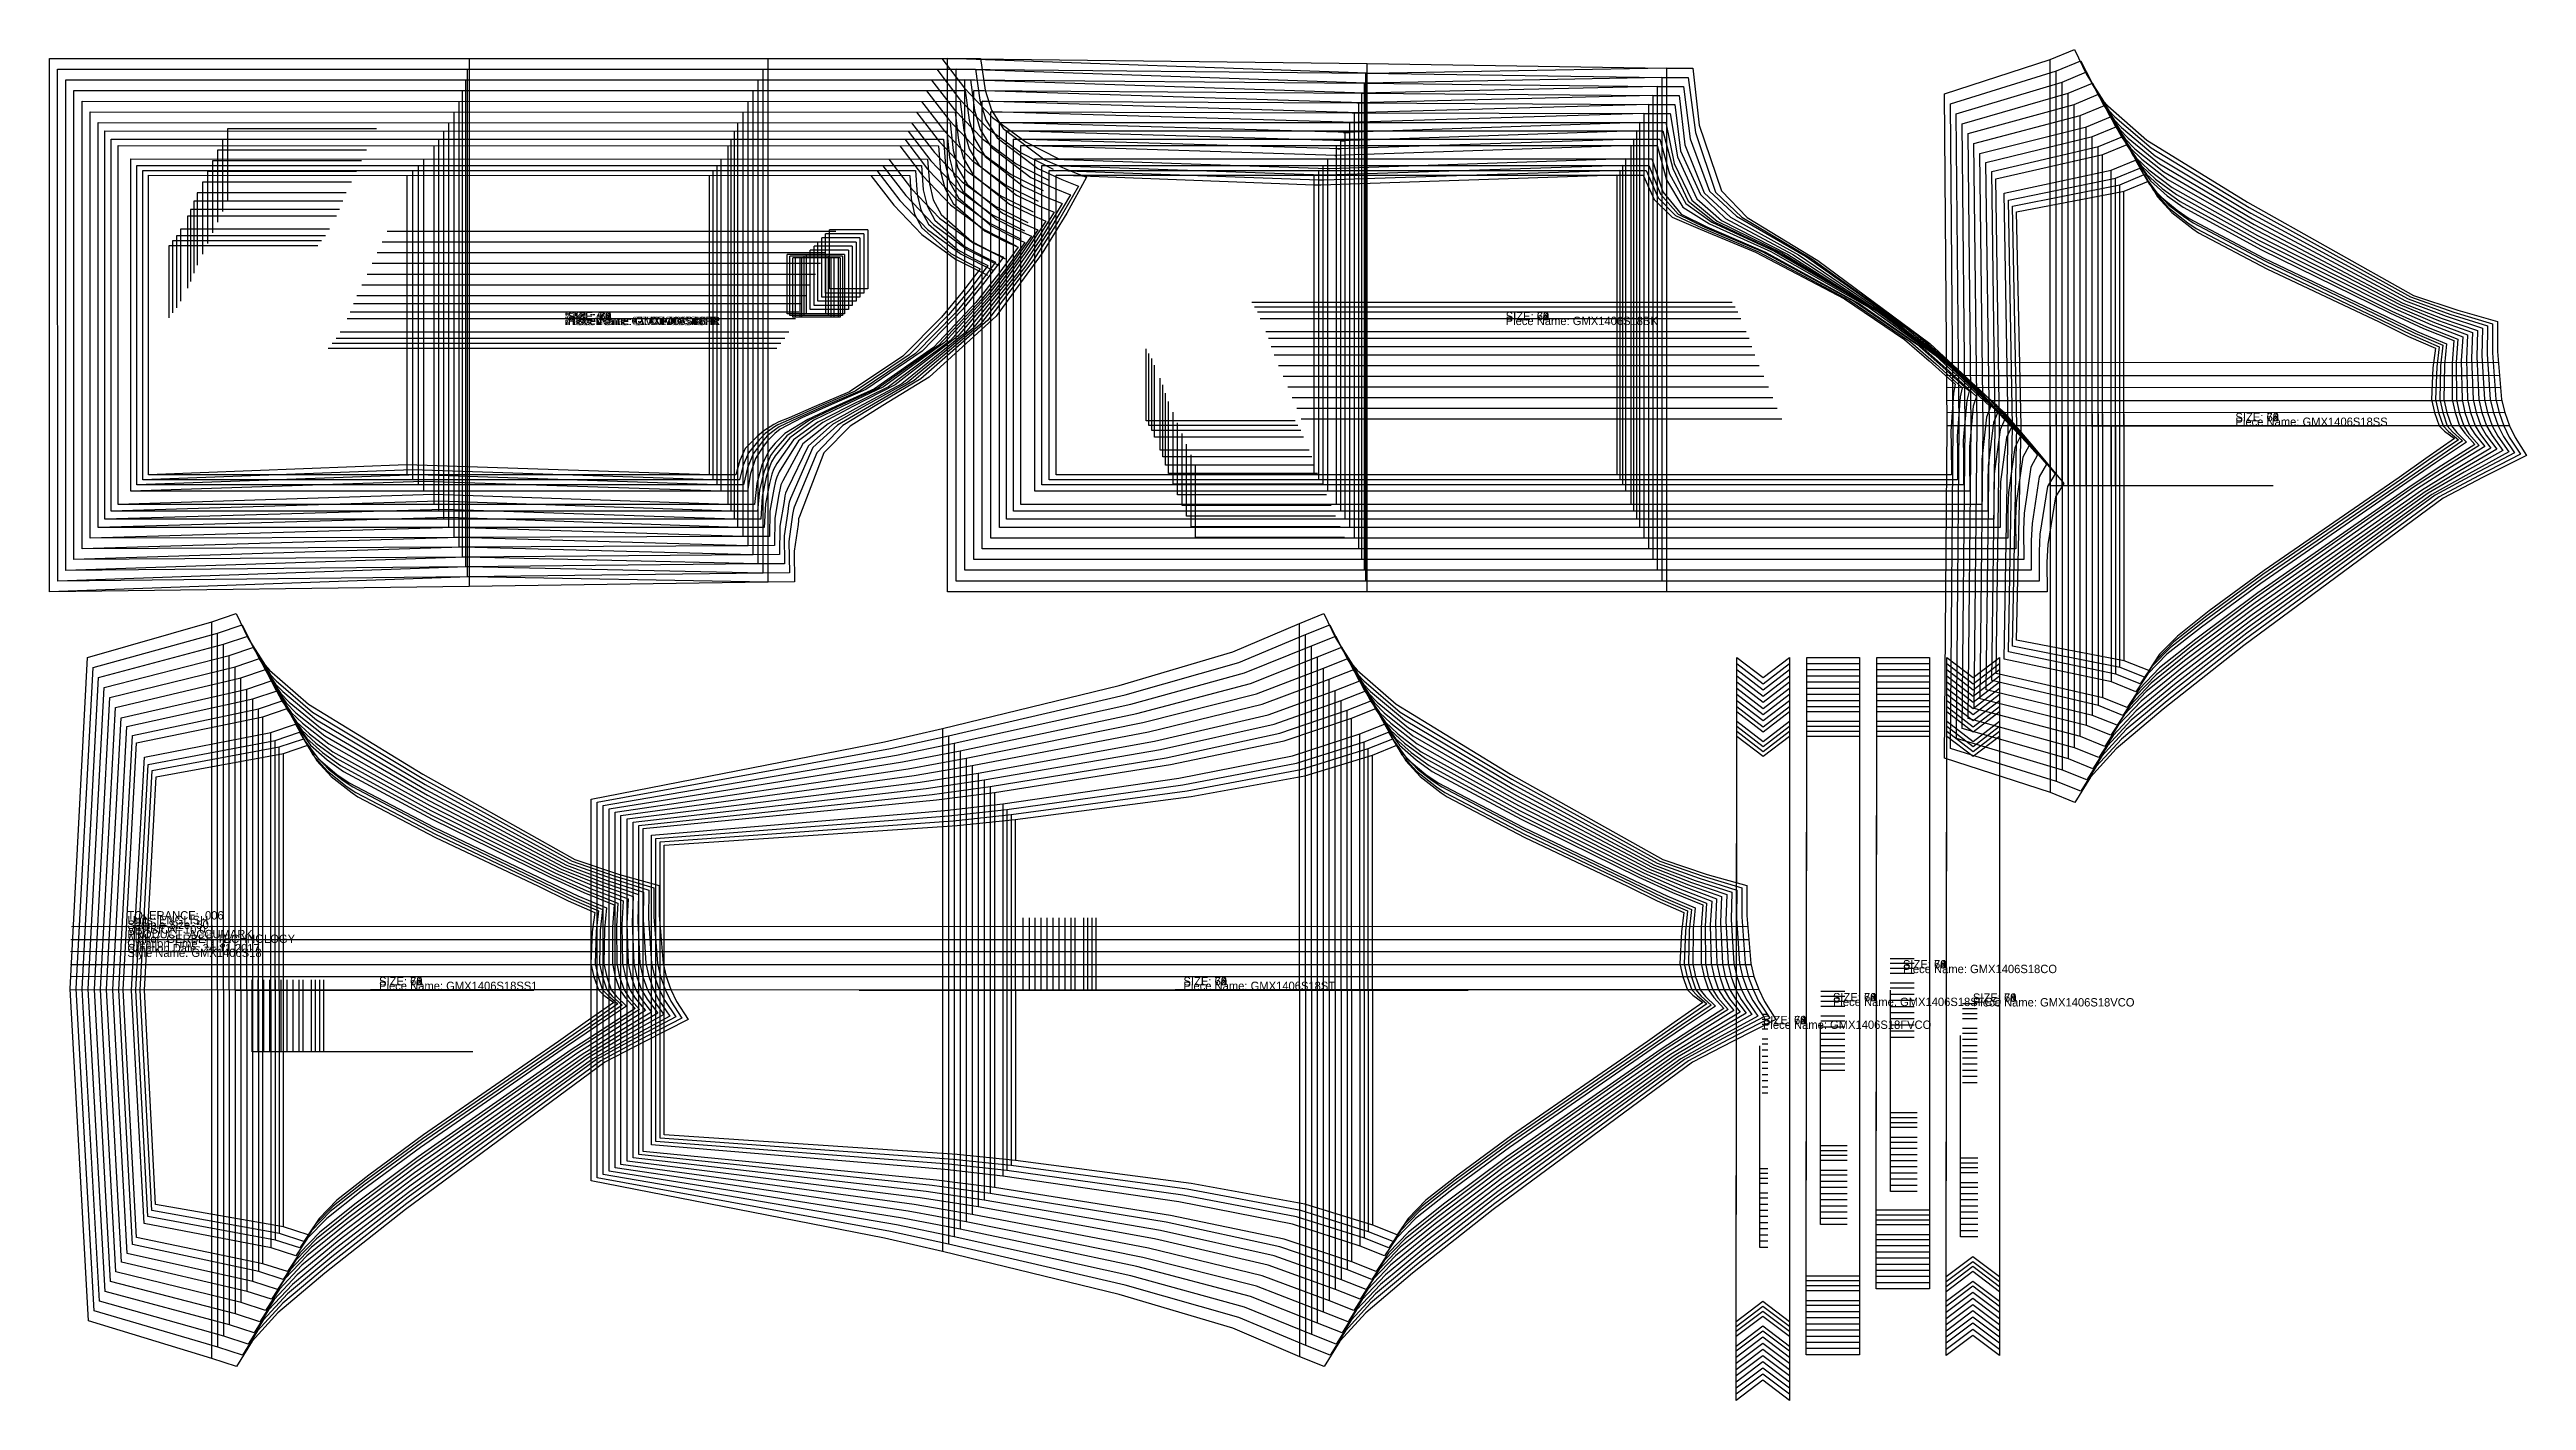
# Model space of a CAD drawing. Extents: x -2.3 to 71.7, y -13.3 to 27.1.
import ezdxf

# ---------------------------------------------------------------- set-up
doc = ezdxf.new("R2010")
doc.units = 0

msp = doc.modelspace()

# ---------------------------------------------------------------- texts
at = {"layer": '1'}
for s, p in [('VERSION: 10.0.1', (0, 0.7)), ('TOLERANCE: .006', (0, 1.12)), ('Sample Size: 50', (0, 0.84)), ('Units: ENGLISH', (0, 0.98)), ('PRODUCT: ACCUMARK', (0, 0.56)), ('Author: GERBER TECHNOLOGY', (0, 0.42)), ('Style Name: GMX1406S18', (0, 0)), ('Creation Time: 11:37', (0, 0.28)), ('Creation Date: 24-11-2017', (0, 0.14))]:
    msp.add_text(s, height=0.25, dxfattribs=at).set_placement(p)

# ---------------------------------------------------------------- blocks, each defined once
blk = doc.blocks.new('GMX1406S18FR_42')
at = {"layer": '1'}
for points in [[(0.6363, 14.4154), (0.6368, 23.3715)], [(0.6368, 23.3715), (23.3949, 23.3654)], [(23.3949, 23.3654), (23.4388, 22.6653), (23.5423, 22.2122), (23.7612, 21.7955), (24.6204, 21.0326), (25.1381, 20.7491), (25.5001, 20.5739)], [(25.5001, 20.5739), (24.9753, 19.8851), (24.3417, 19.1279), (23.1854, 17.9594), (21.5916, 16.8973), (20.5423, 16.4498), (19.7909, 16.119), (19.4812, 15.997), (19.3328, 15.9189), (19.0315, 15.7358), (18.8343, 15.5599), (18.475, 15.1991), (18.3125, 14.8425), (18.1907, 14.4143)], [(18.1907, 14.4143), (17.4033, 14.4144), (8.3573, 14.4143), (8.3573, 14.4143), (0.6363, 14.4154)]]:
    blk.add_lwpolyline(points, dxfattribs=at)
at = {"layer": '5'}
blk.add_line((6.0084, 18.2036), (19.4209, 18.2036), dxfattribs=at)
at = {"layer": '6'}
blk.add_line((0.6368, 23.3715), (23.3949, 23.3654), dxfattribs=at)
at = {"layer": '7'}
blk.add_line((6.0084, 18.2036), (19.4209, 18.2036), dxfattribs=at)
at = {"layer": '8'}
for p, q in [((8.3573, 23.3689), (8.3573, 14.4143)), ((17.4033, 14.4143), (17.4033, 23.3668)), ((20.873, 21.0041), (19.7313, 21.0041)), ((19.7313, 19.2324), (19.7313, 21.0041)), ((20.873, 21.0041), (20.873, 19.2324)), ((20.873, 19.2324), (19.7313, 19.2324))]:
    blk.add_line(p, q, dxfattribs=at)
for points in [[(22.237, 23.3635), (22.9213, 22.4747), (23.7532, 21.6), (24.7607, 20.862), (25.7203, 20.3805)], [(5.6908, 21.2663), (1.236, 21.2663), (1.236, 19.1132)], [(17.4033, 14.4144), (8.3573, 14.7096), (0.6363, 14.4154)]]:
    blk.add_lwpolyline(points, dxfattribs=at)
at = {"layer": '1'}
for s, p in [('SIZE: 42', (13.0682, 19.0329)), ('Piece Name: GMX1406S18FR', (13.0682, 18.8929))]:
    blk.add_text(s, height=0.25, dxfattribs=at).set_placement(p)
blk = doc.blocks.new('GMX1406S18FR_44')
at = {"layer": '1'}
for points in [[(0.4591, 14.2676), (0.4596, 23.5191)], [(0.4596, 23.5191), (23.572, 23.5131)], [(23.572, 23.5131), (23.6199, 22.7988), (23.7276, 22.3369), (23.9528, 21.9126), (24.833, 21.1378), (25.3627, 20.8508), (25.7328, 20.6736)], [(25.7328, 20.6736), (25.1998, 19.9702), (24.5561, 19.1968), (23.3808, 18.0026), (21.7593, 16.9157), (20.691, 16.4567), (19.9262, 16.1174), (19.4497, 15.9134), (19.3542, 15.8517), (19.073, 15.6483), (18.8935, 15.4602), (18.5695, 15.0779), (18.417, 14.7081), (18.3088, 14.2667)], [(18.3088, 14.2667), (17.5214, 14.2668), (8.5245, 14.2667), (8.5245, 14.2667), (0.4591, 14.2676)]]:
    blk.add_lwpolyline(points, dxfattribs=at)
at = {"layer": '5'}
blk.add_line((6.1265, 18.3513), (19.539, 18.3513), dxfattribs=at)
at = {"layer": '6'}
blk.add_line((0.4596, 23.5191), (23.572, 23.5131), dxfattribs=at)
at = {"layer": '7'}
blk.add_line((6.1265, 18.3513), (19.539, 18.3513), dxfattribs=at)
at = {"layer": '8'}
for p, q in [((8.5245, 23.5166), (8.5245, 14.2667)), ((17.5214, 14.2667), (17.5214, 23.5145)), ((20.9556, 20.9549), (19.814, 20.9549)), ((19.814, 19.1832), (19.814, 20.9549)), ((20.9556, 20.9549), (20.9556, 19.1832)), ((20.9556, 19.1832), (19.814, 19.1832))]:
    blk.add_line(p, q, dxfattribs=at)
for points in [[(22.4142, 23.5112), (23.0984, 22.6224), (23.9304, 21.7477), (24.9378, 21.0097), (25.8974, 20.5282)], [(5.8089, 21.414), (1.3541, 21.414), (1.3541, 19.2609)], [(17.5214, 14.2668), (8.5245, 14.562), (0.4591, 14.2676)]]:
    blk.add_lwpolyline(points, dxfattribs=at)
at = {"layer": '1'}
for s, p in [('SIZE: 44', (13.0959, 19.0329)), ('Piece Name: GMX1406S18FR', (13.0959, 18.8929))]:
    blk.add_text(s, height=0.25, dxfattribs=at).set_placement(p)
blk = doc.blocks.new('GMX1406S18FR_46')
at = {"layer": '1'}
for points in [[(0.282, 14.1198), (0.2823, 23.6667)], [(0.2823, 23.6667), (23.7492, 23.6608)], [(23.7492, 23.6608), (23.8009, 22.9323), (23.9125, 22.4615), (24.1441, 22.0295), (25.0451, 21.2426), (25.5866, 20.9519), (25.9649, 20.7726)], [(25.9649, 20.7726), (25.4211, 20.0529), (24.7643, 19.2615), (23.5648, 18.0391), (21.9091, 16.9257), (20.818, 16.4549), (20.0367, 16.107), (19.493, 15.8555), (19.3764, 15.7729), (19.134, 15.5781), (18.9818, 15.4015), (18.7092, 15.0447), (18.5423, 14.6222), (18.4268, 14.1191)], [(18.4268, 14.1191), (17.6394, 14.1192), (8.6918, 14.1191), (8.6918, 14.1191), (0.282, 14.1198)]]:
    blk.add_lwpolyline(points, dxfattribs=at)
at = {"layer": '5'}
blk.add_line((6.2445, 18.499), (19.657, 18.499), dxfattribs=at)
at = {"layer": '6'}
blk.add_line((0.2823, 23.6667), (23.7492, 23.6608), dxfattribs=at)
at = {"layer": '7'}
blk.add_line((6.2445, 18.499), (19.657, 18.499), dxfattribs=at)
at = {"layer": '8'}
for p, q in [((8.6918, 23.6643), (8.6918, 14.1191)), ((17.6394, 14.1191), (17.6394, 23.6622)), ((21.0383, 20.9057), (19.8966, 20.9057)), ((19.8966, 19.134), (19.8966, 20.9057)), ((21.0383, 20.9057), (21.0383, 19.134)), ((21.0383, 19.134), (19.8966, 19.134))]:
    blk.add_line(p, q, dxfattribs=at)
for points in [[(22.5913, 23.6589), (23.2756, 22.7701), (24.1075, 21.8954), (25.115, 21.1574), (26.0746, 20.6759)], [(5.9269, 21.5617), (1.4721, 21.5617), (1.4721, 19.4086)], [(17.6394, 14.1192), (8.6918, 14.4144), (0.282, 14.1198)]]:
    blk.add_lwpolyline(points, dxfattribs=at)
at = {"layer": '1'}
for s, p in [('SIZE: 46', (13.1234, 19.0329)), ('Piece Name: GMX1406S18FR', (13.1234, 18.8929))]:
    blk.add_text(s, height=0.25, dxfattribs=at).set_placement(p)
blk = doc.blocks.new('GMX1406S18FR_48')
at = {"layer": '1'}
for points in [[(0.1049, 13.9228), (0.1051, 23.8635)], [(0.1051, 23.8635), (23.9264, 23.8577)], [(23.9264, 23.8577), (23.9818, 23.1149), (24.0974, 22.6352), (24.3351, 22.1956), (25.2569, 21.3965), (25.8101, 21.102), (26.1966, 20.9205)], [(26.1966, 20.9205), (25.6457, 20.1819), (24.98, 19.3693), (23.7628, 18.1128), (22.0789, 16.9646), (20.9675, 16.4765), (20.1717, 16.116), (19.5234, 15.7824), (19.3637, 15.6519), (19.1478, 15.4468), (19.0164, 15.2663), (18.7844, 14.9042), (18.6355, 14.4537), (18.5449, 13.9223)], [(18.5449, 13.9223), (17.7575, 13.9224), (8.859, 13.9223), (8.859, 13.9223), (0.1049, 13.9228)]]:
    blk.add_lwpolyline(points, dxfattribs=at)
at = {"layer": '5'}
blk.add_line((6.3626, 18.6959), (19.7751, 18.6959), dxfattribs=at)
at = {"layer": '6'}
blk.add_line((0.1051, 23.8635), (23.9264, 23.8577), dxfattribs=at)
at = {"layer": '7'}
blk.add_line((6.3626, 18.6959), (19.7751, 18.6959), dxfattribs=at)
at = {"layer": '8'}
for p, q in [((8.859, 23.8612), (8.859, 13.9223)), ((17.7575, 13.9223), (17.7575, 23.8591)), ((21.121, 20.9057), (19.9793, 20.9057)), ((19.9793, 19.134), (19.9793, 20.9057)), ((21.121, 20.9057), (21.121, 19.134)), ((21.121, 19.134), (19.9793, 19.134))]:
    blk.add_line(p, q, dxfattribs=at)
for points in [[(22.7685, 23.8558), (23.4528, 22.967), (24.2847, 22.0923), (25.2922, 21.3543), (26.2518, 20.8728)], [(6.045, 21.7586), (1.5902, 21.7586), (1.5902, 19.6055)], [(17.7575, 13.9224), (8.859, 14.2176), (0.1049, 13.9228)]]:
    blk.add_lwpolyline(points, dxfattribs=at)
at = {"layer": '1'}
for s, p in [('SIZE: 48', (13.1507, 19.0329)), ('Piece Name: GMX1406S18FR', (13.1507, 18.8929))]:
    blk.add_text(s, height=0.25, dxfattribs=at).set_placement(p)
blk = doc.blocks.new('GMX1406S18FR_52')
at = {"layer": '1'}
for points in [[(-0.277, 13.5287), (-0.277, 24.2571)], [(-0.277, 24.2571), (24.2531, 24.2516)], [(24.2531, 24.2516), (24.3163, 23.4805), (24.44, 22.983), (24.6902, 22.5281), (25.6539, 21.705), (26.2307, 21.4033), (26.6336, 21.2177)], [(26.6336, 21.2177), (26.0624, 20.4312), (25.3713, 19.565), (24.1046, 18.2229), (22.344, 16.9886), (21.1783, 16.4585), (20.3438, 16.0673), (19.665, 15.6523), (19.3671, 15.36), (19.2127, 15.1733), (19.1243, 15.0148), (18.9722, 14.6997), (18.8259, 14.16), (18.7534, 13.5288)], [(18.7534, 13.5288), (17.966, 13.5288), (9.166, 13.5288), (9.166, 13.5288), (-0.277, 13.5287)]]:
    blk.add_lwpolyline(points, dxfattribs=at)
at = {"layer": '5'}
blk.add_line((6.5711, 19.0898), (19.9836, 19.0898), dxfattribs=at)
at = {"layer": '6'}
blk.add_line((-0.277, 24.2571), (24.2531, 24.2516), dxfattribs=at)
at = {"layer": '7'}
blk.add_line((6.5711, 19.0898), (19.9836, 19.0898), dxfattribs=at)
at = {"layer": '8'}
for p, q in [((9.166, 24.2551), (9.166, 13.5288)), ((17.966, 13.5288), (17.966, 24.253)), ((21.2587, 20.9058), (20.117, 20.9058)), ((20.117, 19.1341), (20.117, 20.9058)), ((21.2587, 20.9058), (21.2587, 19.1341)), ((21.2587, 19.1341), (20.117, 19.1341))]:
    blk.add_line(p, q, dxfattribs=at)
for points in [[(23.0952, 24.2497), (23.7795, 23.3609), (24.6114, 22.4862), (25.6189, 21.7482), (26.5785, 21.2667)], [(6.2535, 22.1525), (1.7987, 22.1525), (1.7987, 19.9994)], [(17.966, 13.5288), (9.166, 13.8241), (-0.277, 13.5287)]]:
    blk.add_lwpolyline(points, dxfattribs=at)
at = {"layer": '1'}
for s, p in [('SIZE: 52', (13.1783, 19.0329)), ('Piece Name: GMX1406S18FR', (13.1783, 18.8929))]:
    blk.add_text(s, height=0.25, dxfattribs=at).set_placement(p)
blk = doc.blocks.new('GMX1406S18FR_54')
at = {"layer": '1'}
for points in [[(-0.4815, 13.3318), (-0.4816, 24.454)], [(-0.4816, 24.454), (24.4029, 24.4486)], [(24.4029, 24.4486), (24.4698, 23.6632), (24.5975, 23.1568), (24.8539, 22.6942), (25.8384, 21.8588), (26.4272, 21.5533), (26.8382, 21.3656)], [(26.8382, 21.3656), (26.2543, 20.5555), (25.5473, 19.663), (24.2509, 18.2792), (22.4467, 17.0044), (21.2509, 16.4552), (20.395, 16.0501), (19.7162, 15.5816), (19.3788, 15.1964), (19.2363, 14.9939), (19.1587, 14.8254), (19.029, 14.4923), (18.8989, 13.9563), (18.8441, 13.3321)], [(18.8441, 13.3321), (18.0567, 13.3321), (9.3058, 13.3321), (9.3058, 13.3321), (-0.4815, 13.3318)]]:
    blk.add_lwpolyline(points, dxfattribs=at)
at = {"layer": '5'}
blk.add_line((6.6618, 19.2868), (20.0743, 19.2868), dxfattribs=at)
at = {"layer": '6'}
blk.add_line((-0.4816, 24.454), (24.4029, 24.4486), dxfattribs=at)
at = {"layer": '7'}
blk.add_line((6.6618, 19.2868), (20.0743, 19.2868), dxfattribs=at)
at = {"layer": '8'}
for p, q in [((9.3058, 24.4521), (9.3058, 13.3321)), ((18.0567, 13.3321), (18.0567, 24.45)), ((21.314, 20.9059), (20.1723, 20.9059)), ((20.1723, 19.1342), (20.1723, 20.9059)), ((21.314, 20.9059), (21.314, 19.1342)), ((21.314, 19.1342), (20.1723, 19.1342))]:
    blk.add_line(p, q, dxfattribs=at)
for points in [[(23.245, 24.4467), (23.9292, 23.5579), (24.7612, 22.6832), (25.7687, 21.9452), (26.7283, 21.4637)], [(6.3442, 22.3495), (1.8894, 22.3495), (1.8894, 20.1964)], [(18.0567, 13.3321), (9.3058, 13.6274), (-0.4815, 13.3318)]]:
    blk.add_lwpolyline(points, dxfattribs=at)
at = {"layer": '1'}
for s, p in [('SIZE: 54', (13.1783, 19.0329)), ('Piece Name: GMX1406S18FR', (13.1783, 18.8929))]:
    blk.add_text(s, height=0.25, dxfattribs=at).set_placement(p)
blk = doc.blocks.new('GMX1406S18FR_56')
at = {"layer": '1'}
for points in [[(-0.6753, 13.0856), (-0.6756, 24.7001)], [(-0.6756, 24.7001), (24.5042, 24.6949)], [(24.5042, 24.6949), (24.5802, 23.8895), (24.716, 23.3711), (24.9835, 22.8987), (26.0016, 22.0507), (26.6086, 21.7427), (27.0322, 21.5539)], [(27.0322, 21.5539), (26.4466, 20.7197), (25.7367, 19.7998), (24.4315, 18.3709), (22.6067, 17.0466), (21.3935, 16.4708), (20.5252, 16.0463), (19.8076, 15.5194), (19.376, 14.9848), (19.262, 14.7998), (19.2031, 14.648), (19.1071, 14.3492), (18.984, 13.7643), (18.9454, 13.0863)], [(18.9454, 13.0863), (18.158, 13.0863), (9.4564, 13.0863), (9.4564, 13.0863), (-0.6753, 13.0856)]]:
    blk.add_lwpolyline(points, dxfattribs=at)
at = {"layer": '5'}
blk.add_line((6.7631, 19.5331), (20.1756, 19.5331), dxfattribs=at)
at = {"layer": '6'}
blk.add_line((-0.6756, 24.7001), (24.5042, 24.6949), dxfattribs=at)
at = {"layer": '7'}
blk.add_line((6.7631, 19.5331), (20.1756, 19.5331), dxfattribs=at)
at = {"layer": '8'}
for p, q in [((9.4564, 24.6984), (9.4564, 13.0863)), ((18.158, 13.0863), (18.158, 24.6963)), ((21.3799, 20.9553), (20.2382, 20.9553)), ((20.2382, 19.1836), (20.2382, 20.9553)), ((21.3799, 20.9553), (21.3799, 19.1836)), ((21.3799, 19.1836), (20.2382, 19.1836))]:
    blk.add_line(p, q, dxfattribs=at)
for points in [[(23.3463, 24.693), (24.0306, 23.8042), (24.8625, 22.9295), (25.87, 22.1915), (26.8296, 21.71)], [(6.4455, 22.5958), (1.9907, 22.5958), (1.9907, 20.4427)], [(18.158, 13.0863), (9.4564, 13.3816), (-0.6753, 13.0856)]]:
    blk.add_lwpolyline(points, dxfattribs=at)
at = {"layer": '1'}
for s, p in [('SIZE: 56', (13.1783, 19.0328)), ('Piece Name: GMX1406S18FR', (13.1783, 18.8928))]:
    blk.add_text(s, height=0.25, dxfattribs=at).set_placement(p)
blk = doc.blocks.new('GMX1406S18FR_58')
at = {"layer": '1'}
for points in [[(-0.8688, 12.8395), (-0.8693, 24.9463)], [(-0.8693, 24.9463), (24.6058, 24.9413)], [(24.6058, 24.9413), (24.6907, 24.1159), (24.8345, 23.5853), (25.113, 23.1031), (26.1645, 22.242), (26.7898, 21.9314), (27.2259, 21.7414)], [(27.2259, 21.7414), (26.639, 20.8764), (25.9261, 19.9214), (24.6113, 18.4346), (22.7619, 17.0465), (21.5273, 16.436), (20.6439, 15.9864), (19.9238, 15.4577), (19.4221, 14.7549), (19.3237, 14.5795), (19.2751, 14.4369), (19.1977, 14.1571), (19.0778, 13.5467), (19.047, 12.8406)], [(19.047, 12.8406), (18.2596, 12.8406), (9.6072, 12.8406), (9.6072, 12.8406), (-0.8688, 12.8395)]]:
    blk.add_lwpolyline(points, dxfattribs=at)
at = {"layer": '5'}
blk.add_line((6.8647, 19.7795), (20.2772, 19.7795), dxfattribs=at)
at = {"layer": '6'}
blk.add_line((-0.8693, 24.9463), (24.6058, 24.9413), dxfattribs=at)
at = {"layer": '7'}
blk.add_line((6.8647, 19.7795), (20.2772, 19.7795), dxfattribs=at)
at = {"layer": '8'}
for p, q in [((9.6072, 24.9448), (9.6072, 12.8406)), ((18.2596, 12.8406), (18.2596, 24.9427)), ((21.4461, 21.0048), (20.3044, 21.0048)), ((20.3044, 19.2331), (20.3044, 21.0048)), ((21.4461, 21.0048), (21.4461, 19.2331)), ((21.4461, 19.2331), (20.3044, 19.2331))]:
    blk.add_line(p, q, dxfattribs=at)
for points in [[(23.4479, 24.9394), (24.1322, 24.0506), (24.9641, 23.1759), (25.9716, 22.4379), (26.9312, 21.9564)], [(6.5471, 22.8422), (2.0923, 22.8422), (2.0923, 20.6891)], [(18.2596, 12.8406), (9.6072, 13.1359), (-0.8688, 12.8395)]]:
    blk.add_lwpolyline(points, dxfattribs=at)
at = {"layer": '1'}
for s, p in [('SIZE: 58', (13.1783, 19.0329)), ('Piece Name: GMX1406S18FR', (13.1783, 18.8929))]:
    blk.add_text(s, height=0.25, dxfattribs=at).set_placement(p)
blk = doc.blocks.new('GMX1406S18FR_60')
at = {"layer": '1'}
for points in [[(-1.1116, 12.5195), (-1.1123, 25.2663)], [(-1.1123, 25.2663), (24.7565, 25.2615)], [(24.7565, 25.2615), (24.8504, 24.4161), (25.0022, 23.8733), (25.2916, 23.3814), (26.3767, 22.5074), (27.0203, 22.1941), (27.4689, 22.003)], [(27.4689, 22.003), (26.8798, 21.1043), (26.1628, 20.1111), (24.8358, 18.5612), (22.9577, 17.104), (21.6988, 16.4562), (20.7982, 15.9795), (20.0708, 15.4364), (19.4941, 14.5019), (19.4185, 14.35), (19.3834, 14.2278), (19.3299, 13.9888), (19.2148, 13.33), (19.1977, 12.5702)], [(19.1977, 12.5702), (18.4103, 12.5683), (9.7579, 12.5458), (9.7579, 12.5458), (-1.1116, 12.5195)]]:
    blk.add_lwpolyline(points, dxfattribs=at)
at = {"layer": '5'}
blk.add_line((7.0154, 20.0997), (20.4279, 20.0997), dxfattribs=at)
at = {"layer": '6'}
blk.add_line((-1.1123, 25.2663), (24.7565, 25.2615), dxfattribs=at)
at = {"layer": '7'}
blk.add_line((7.0154, 20.0997), (20.4279, 20.0997), dxfattribs=at)
at = {"layer": '8'}
for p, q in [((9.7579, 25.265), (9.7579, 12.5458)), ((18.4103, 12.5702), (18.4103, 25.2629)), ((21.5614, 21.1281), (20.4197, 21.1281)), ((20.4197, 19.3564), (20.4197, 21.1281)), ((21.5614, 21.1281), (21.5614, 19.3564)), ((21.5614, 19.3564), (20.4197, 19.3564))]:
    blk.add_line(p, q, dxfattribs=at)
for points in [[(23.5986, 25.2596), (24.2829, 24.3708), (25.1148, 23.4961), (26.1223, 22.7581), (27.0819, 22.2766)], [(6.6978, 23.1624), (2.243, 23.1624), (2.243, 21.0093)], [(18.4103, 12.5683), (9.7579, 12.8411), (-1.1116, 12.5195)]]:
    blk.add_lwpolyline(points, dxfattribs=at)
at = {"layer": '1'}
for s, p in [('SIZE: 60', (13.1783, 19.0329)), ('Piece Name: GMX1406S18FR', (13.1783, 18.8929))]:
    blk.add_text(s, height=0.25, dxfattribs=at).set_placement(p)
blk = doc.blocks.new('GMX1406S18FR_62')
at = {"layer": '1'}
for points in [[(-1.3544, 12.1995), (-1.3553, 25.5863)], [(-1.3553, 25.5863), (24.9072, 25.5817)], [(24.9072, 25.5817), (25.0101, 24.7162), (25.1698, 24.1614), (25.4702, 23.6596), (26.589, 22.7728), (27.2509, 22.4569), (27.712, 22.2646)], [(27.712, 22.2646), (27.1215, 21.3287), (26.4011, 20.2931), (25.0628, 18.6733), (23.1556, 17.1389), (21.8709, 16.449), (20.9524, 15.9419), (20.201, 15.3459), (19.5988, 14.2407), (19.5422, 14.1177), (19.5172, 14.0193), (19.4806, 13.8273), (19.3614, 13.1175), (19.3484, 12.2998)], [(19.3484, 12.2998), (18.561, 12.2961), (9.9085, 12.251), (9.9085, 12.251), (-1.3544, 12.1995)]]:
    blk.add_lwpolyline(points, dxfattribs=at)
at = {"layer": '5'}
blk.add_line((7.1661, 20.4199), (20.5786, 20.4199), dxfattribs=at)
at = {"layer": '6'}
blk.add_line((-1.3553, 25.5863), (24.9072, 25.5817), dxfattribs=at)
at = {"layer": '7'}
blk.add_line((7.1661, 20.4199), (20.5786, 20.4199), dxfattribs=at)
at = {"layer": '8'}
for p, q in [((9.9085, 25.5852), (9.9085, 12.251)), ((18.561, 12.2998), (18.561, 25.5831)), ((21.6766, 21.2514), (20.535, 21.2514)), ((20.535, 19.4797), (20.535, 21.2514)), ((21.6766, 21.2514), (21.6766, 19.4797)), ((21.6766, 19.4797), (20.535, 19.4797))]:
    blk.add_line(p, q, dxfattribs=at)
for points in [[(23.7493, 25.5798), (24.4335, 24.691), (25.2655, 23.8163), (26.273, 23.0783), (27.2326, 22.5968)], [(6.8485, 23.4826), (2.3937, 23.4826), (2.3937, 21.3295)], [(18.561, 12.2961), (9.9085, 12.5463), (-1.3544, 12.1995)]]:
    blk.add_lwpolyline(points, dxfattribs=at)
at = {"layer": '1'}
for s, p in [('SIZE: 62', (13.1783, 19.0329)), ('Piece Name: GMX1406S18FR', (13.1783, 18.8929))]:
    blk.add_text(s, height=0.25, dxfattribs=at).set_placement(p)
blk = doc.blocks.new('GMX1406S18FR_64')
at = {"layer": '1'}
for points in [[(-1.5974, 11.8795), (-1.5986, 25.9063)], [(-1.5986, 25.9063), (25.0576, 25.9019)], [(25.0576, 25.9019), (25.1696, 25.0165), (25.3375, 24.4496), (25.649, 23.9381), (26.8013, 23.0386), (27.4814, 22.7203), (27.9552, 22.5269)], [(27.9552, 22.5269), (27.3606, 21.5547), (26.6336, 20.478), (25.279, 18.7906), (23.3371, 17.1829), (22.0242, 16.454), (21.0857, 15.9185), (20.3618, 15.276), (19.7277, 13.9752), (19.6826, 13.8686), (19.664, 13.784), (19.6377, 13.6191), (19.513, 12.8805), (19.4989, 12.0294)], [(19.4989, 12.0294), (18.7115, 12.0239), (10.0099, 11.9566), (10.0099, 11.9566), (-1.5974, 11.8795)]]:
    blk.add_lwpolyline(points, dxfattribs=at)
at = {"layer": '5'}
blk.add_line((7.3166, 20.7401), (20.7291, 20.7401), dxfattribs=at)
at = {"layer": '6'}
blk.add_line((-1.5986, 25.9063), (25.0576, 25.9019), dxfattribs=at)
at = {"layer": '7'}
blk.add_line((7.3166, 20.7401), (20.7291, 20.7401), dxfattribs=at)
at = {"layer": '8'}
for p, q in [((10.0099, 25.9054), (10.0099, 11.9566)), ((18.7115, 12.0294), (18.7115, 25.9033)), ((21.7917, 21.3747), (20.65, 21.3747)), ((20.65, 19.603), (20.65, 21.3747)), ((21.7917, 21.3747), (21.7917, 19.603)), ((21.7917, 19.603), (20.65, 19.603))]:
    blk.add_line(p, q, dxfattribs=at)
for points in [[(23.8998, 25.9), (24.584, 25.0112), (25.416, 24.1365), (26.4235, 23.3985), (27.3831, 22.917)], [(6.999, 23.8028), (2.5442, 23.8028), (2.5442, 21.6497)], [(18.7115, 12.0239), (10.0099, 12.2519), (-1.5974, 11.8795)]]:
    blk.add_lwpolyline(points, dxfattribs=at)
at = {"layer": '1'}
for s, p in [('SIZE: 64', (13.1783, 19.0329)), ('Piece Name: GMX1406S18FR', (13.1783, 18.8929))]:
    blk.add_text(s, height=0.25, dxfattribs=at).set_placement(p)
blk = doc.blocks.new('GMX1406S18FR_66')
at = {"layer": '1'}
for points in [[(-1.8401, 11.5595), (-1.8414, 26.2263)], [(-1.8414, 26.2263), (25.2085, 26.2221)], [(25.2085, 26.2221), (25.3295, 25.3168), (25.5053, 24.7377), (25.8279, 24.2165), (27.0136, 23.3042), (27.7119, 22.9833), (28.198, 22.7888)], [(28.198, 22.7888), (27.6014, 21.7814), (26.8705, 20.6647), (25.5036, 18.9112), (23.5325, 17.231), (22.1945, 16.4628), (21.2382, 15.8988), (20.5023, 15.2369), (19.834, 13.7102), (19.7899, 13.5935), (19.7731, 13.5016), (19.7517, 13.3228), (19.6453, 12.5949), (19.6497, 11.759)], [(19.6497, 11.759), (18.8623, 11.7518), (10.1114, 11.6618), (10.1114, 11.6618), (-1.8401, 11.5595)]]:
    blk.add_lwpolyline(points, dxfattribs=at)
at = {"layer": '5'}
blk.add_line((7.4674, 21.0603), (20.8799, 21.0603), dxfattribs=at)
at = {"layer": '6'}
blk.add_line((-1.8414, 26.2263), (25.2085, 26.2221), dxfattribs=at)
at = {"layer": '7'}
blk.add_line((7.4674, 21.0603), (20.8799, 21.0603), dxfattribs=at)
at = {"layer": '8'}
for p, q in [((10.1114, 26.2256), (10.1114, 11.6618)), ((18.8623, 11.759), (18.8623, 26.2235)), ((21.9072, 21.498), (20.7655, 21.498)), ((20.7655, 19.7263), (20.7655, 21.498)), ((21.9072, 21.498), (21.9072, 19.7263)), ((21.9072, 19.7263), (20.7655, 19.7263))]:
    blk.add_line(p, q, dxfattribs=at)
for points in [[(24.0506, 26.2202), (24.7348, 25.3314), (25.5668, 24.4567), (26.5743, 23.7187), (27.5339, 23.2372)], [(7.1498, 24.123), (2.695, 24.123), (2.695, 21.9699)], [(18.8623, 11.7518), (10.1114, 11.9571), (-1.8401, 11.5595)]]:
    blk.add_lwpolyline(points, dxfattribs=at)
at = {"layer": '1'}
for s, p in [('SIZE: 66', (13.1783, 19.0329)), ('Piece Name: GMX1406S18FR', (13.1783, 18.8929))]:
    blk.add_text(s, height=0.25, dxfattribs=at).set_placement(p)
blk = doc.blocks.new('GMX1406S18FR_68')
at = {"layer": '1'}
for points in [[(-2.0824, 11.2394), (-2.0841, 26.5464)], [(-2.0841, 26.5464), (25.3595, 26.5425)], [(25.3595, 26.5425), (25.4894, 25.6172), (25.6733, 25.0262), (26.0067, 24.4953), (27.2257, 23.5701), (27.9422, 23.2466), (28.4408, 23.051)], [(28.4408, 23.051), (27.842, 22.0094), (27.107, 20.8538), (25.728, 19.0362), (23.728, 17.2856), (22.3656, 16.4793), (21.3918, 15.8877), (20.6202, 15.0704), (19.9396, 13.4441), (19.915, 13.3792), (19.9056, 13.3282), (19.8935, 13.229), (19.7848, 12.4182), (19.8007, 11.4887)], [(19.8007, 11.4887), (19.0133, 11.4799), (10.1641, 11.3671), (10.1641, 11.3671), (-2.0824, 11.2394)]]:
    blk.add_lwpolyline(points, dxfattribs=at)
at = {"layer": '5'}
blk.add_line((7.6184, 21.3807), (21.0309, 21.3807), dxfattribs=at)
at = {"layer": '6'}
blk.add_line((-2.0841, 26.5464), (25.3595, 26.5425), dxfattribs=at)
at = {"layer": '7'}
blk.add_line((7.6184, 21.3807), (21.0309, 21.3807), dxfattribs=at)
at = {"layer": '8'}
for p, q in [((10.1641, 26.5459), (10.1641, 11.3671)), ((19.0133, 11.4887), (19.0133, 26.5438)), ((22.0228, 21.6214), (20.8811, 21.6214)), ((20.8811, 19.8498), (20.8811, 21.6214)), ((22.0228, 21.6214), (22.0228, 19.8498)), ((22.0228, 19.8498), (20.8811, 19.8498))]:
    blk.add_line(p, q, dxfattribs=at)
for points in [[(24.2016, 26.5405), (24.8859, 25.6517), (25.7178, 24.7771), (26.7253, 24.0391), (27.6849, 23.5575)], [(7.3008, 24.4433), (2.846, 24.4433), (2.846, 22.2903)], [(19.0133, 11.4799), (10.1641, 11.6625), (-2.0824, 11.2394)]]:
    blk.add_lwpolyline(points, dxfattribs=at)
at = {"layer": '1'}
for s, p in [('SIZE: 68', (13.1783, 19.0329)), ('Piece Name: GMX1406S18FR', (13.1783, 18.8929))]:
    blk.add_text(s, height=0.25, dxfattribs=at).set_placement(p)
blk = doc.blocks.new('GMX1406S18FR_70')
at = {"layer": '1'}
for points in [[(-2.3251, 10.9194), (-2.3271, 26.8663)], [(-2.3271, 26.8663), (25.5102, 26.8627)], [(25.5102, 26.8627), (25.6492, 25.9176), (25.8411, 25.3145), (26.1855, 24.774), (27.438, 23.8363), (28.1727, 23.5104), (28.6837, 23.3137)], [(28.6837, 23.3137), (28.0905, 22.2387), (27.3603, 21.0447), (25.9843, 19.1627), (23.9724, 17.3378), (22.5948, 16.4894), (21.6106, 15.8674), (20.825, 15.0776), (20.0988, 13.174), (20.0733, 13.0999), (20.0646, 13.042), (20.0544, 12.9295), (19.942, 12.1327), (19.9514, 11.2183)], [(19.9514, 11.2183), (19.164, 11.2079), (10.2164, 11.0723), (10.2164, 11.0723), (-2.3251, 10.9194)]]:
    blk.add_lwpolyline(points, dxfattribs=at)
at = {"layer": '5'}
blk.add_line((7.7691, 21.7009), (21.1816, 21.7009), dxfattribs=at)
at = {"layer": '6'}
blk.add_line((-2.3271, 26.8663), (25.5102, 26.8627), dxfattribs=at)
at = {"layer": '7'}
blk.add_line((7.7691, 21.7009), (21.1816, 21.7009), dxfattribs=at)
at = {"layer": '8'}
for p, q in [((10.2164, 26.8661), (10.2164, 11.0723)), ((19.164, 11.2183), (19.164, 26.864)), ((22.1381, 21.7447), (20.9964, 21.7447)), ((20.9964, 19.9731), (20.9964, 21.7447)), ((22.1381, 21.7447), (22.1381, 19.9731)), ((22.1381, 19.9731), (20.9964, 19.9731))]:
    blk.add_line(p, q, dxfattribs=at)
for points in [[(24.3523, 26.8607), (25.0366, 25.9719), (25.8685, 25.0973), (26.876, 24.3593), (27.8356, 23.8777)], [(7.4515, 24.7635), (2.9967, 24.7635), (2.9967, 22.6105)], [(19.164, 11.2079), (10.2164, 11.3677), (-2.3251, 10.9194)]]:
    blk.add_lwpolyline(points, dxfattribs=at)
at = {"layer": '1'}
for s, p in [('SIZE: 70', (13.1783, 19.0328)), ('Piece Name: GMX1406S18FR', (13.1783, 18.8928))]:
    blk.add_text(s, height=0.25, dxfattribs=at).set_placement(p)
blk = doc.blocks.new('GMX1406S18BK_42')
at = {"layer": '1'}
for points in [[(27.7718, 14.4146), (27.7718, 23.3712)], [(27.7718, 23.3712), (35.4923, 23.3712), (35.4923, 23.3712), (44.541, 23.3712), (44.541, 23.3712), (45.3284, 23.3712)], [(45.3284, 23.3712), (45.6601, 22.6467), (46.1934, 22.1226), (47.0298, 21.7649), (48.6854, 21.0754), (51.3431, 19.6735), (53.1412, 18.4598), (53.8817, 17.8196), (54.659, 17.1264)], [(54.659, 17.1264), (54.6091, 16.8616), (54.5276, 15.7145), (54.5388, 15.302), (54.5448, 14.4146)], [(54.5448, 14.4146), (27.7718, 14.4146)]]:
    blk.add_lwpolyline(points, dxfattribs=at)
at = {"layer": '5'}
blk.add_line((33.6218, 19.5819), (47.9913, 19.5819), dxfattribs=at)
at = {"layer": '6'}
blk.add_line((54.5448, 14.4146), (27.7718, 14.4146), dxfattribs=at)
at = {"layer": '7'}
blk.add_line((33.6218, 19.5819), (47.9913, 19.5819), dxfattribs=at)
at = {"layer": '8'}
for p, q in [((35.4923, 14.4146), (35.4923, 23.3712)), ((44.541, 23.3712), (44.541, 14.4146))]:
    blk.add_line(p, q, dxfattribs=at)
for points in [[(44.5411, 23.3712), (35.689, 23.0759), (35.689, 23.0759), (35.4923, 23.0759), (27.7718, 23.3712)], [(34.918, 16.0342), (30.4633, 16.0342), (30.4633, 18.1873)]]:
    blk.add_lwpolyline(points, dxfattribs=at)
at = {"layer": '1'}
for s, p in [('SIZE: 42', (41.2154, 19.0329)), ('Piece Name: GMX1406S18BK', (41.2154, 18.8929))]:
    blk.add_text(s, height=0.25, dxfattribs=at).set_placement(p)
blk = doc.blocks.new('GMX1406S18BK_44')
at = {"layer": '1'}
for points in [[(27.5611, 14.2669), (27.5611, 23.5188)], [(27.5611, 23.5188), (35.6261, 23.5188), (35.6261, 23.5188), (44.6256, 23.5188), (44.6256, 23.5188), (45.4131, 23.5188)], [(45.4131, 23.5188), (45.7804, 22.6946), (46.2899, 22.1705), (47.0858, 21.7989), (48.7764, 21.0861), (51.489, 19.6403), (53.3231, 18.3906), (54.0778, 17.7324), (54.8698, 17.0198)], [(54.8698, 17.0198), (54.8056, 16.7473), (54.7136, 15.5759), (54.7219, 15.1543), (54.7279, 14.2669)], [(54.7279, 14.2669), (27.5611, 14.2669)]]:
    blk.add_lwpolyline(points, dxfattribs=at)
at = {"layer": '5'}
blk.add_line((33.7065, 19.4342), (48.0759, 19.4342), dxfattribs=at)
at = {"layer": '6'}
blk.add_line((54.7279, 14.2669), (27.5611, 14.2669), dxfattribs=at)
at = {"layer": '7'}
blk.add_line((33.7065, 19.4342), (48.0759, 19.4342), dxfattribs=at)
at = {"layer": '8'}
for p, q in [((35.6261, 14.2669), (35.6261, 23.5188)), ((44.6256, 23.5188), (44.6256, 14.2669))]:
    blk.add_line(p, q, dxfattribs=at)
for points in [[(44.6257, 23.5188), (35.7737, 23.2235), (35.7736, 23.2235), (35.6261, 23.2235), (27.5611, 23.5188)], [(35.0027, 15.8865), (30.548, 15.8865), (30.548, 18.0396)]]:
    blk.add_lwpolyline(points, dxfattribs=at)
at = {"layer": '1'}
for s, p in [('SIZE: 44', (41.2154, 19.0328)), ('Piece Name: GMX1406S18BK', (41.2154, 18.8928))]:
    blk.add_text(s, height=0.25, dxfattribs=at).set_placement(p)
blk = doc.blocks.new('GMX1406S18BK_46')
at = {"layer": '1'}
for points in [[(27.3503, 14.1193), (27.3503, 23.6665)], [(27.3503, 23.6665), (35.7598, 23.6665), (35.7598, 23.6665), (44.7102, 23.6665), (44.7102, 23.6665), (45.4976, 23.6665)], [(45.4976, 23.6665), (45.8471, 22.8078), (46.3758, 22.2085), (47.1665, 21.8227), (48.8869, 21.088), (51.6458, 19.6011), (53.5099, 18.3183), (54.2763, 17.6436), (55.0805, 16.9134)], [(55.0805, 16.9134), (55.002, 16.6331), (54.8994, 15.4373), (54.9048, 15.0067), (54.9108, 14.1193)], [(54.9108, 14.1193), (27.3503, 14.1193)]]:
    blk.add_lwpolyline(points, dxfattribs=at)
at = {"layer": '5'}
blk.add_line((33.791, 19.2866), (48.1605, 19.2866), dxfattribs=at)
at = {"layer": '6'}
blk.add_line((54.9108, 14.1193), (27.3503, 14.1193), dxfattribs=at)
at = {"layer": '7'}
blk.add_line((33.791, 19.2866), (48.1605, 19.2866), dxfattribs=at)
at = {"layer": '8'}
for p, q in [((35.7598, 14.1193), (35.7598, 23.6665)), ((44.7102, 23.6665), (44.7102, 14.1193))]:
    blk.add_line(p, q, dxfattribs=at)
for points in [[(44.7103, 23.6665), (35.8582, 23.3712), (35.8582, 23.3712), (35.7599, 23.3712), (27.3503, 23.6665)], [(35.0872, 15.7389), (30.6325, 15.7389), (30.6325, 17.892)]]:
    blk.add_lwpolyline(points, dxfattribs=at)
at = {"layer": '1'}
for s, p in [('SIZE: 46', (41.2154, 19.0329)), ('Piece Name: GMX1406S18BK', (41.2154, 18.8929))]:
    blk.add_text(s, height=0.25, dxfattribs=at).set_placement(p)
blk = doc.blocks.new('GMX1406S18BK_48')
at = {"layer": '1'}
for points in [[(27.1396, 13.9224), (27.1396, 23.8633)], [(27.1396, 23.8633), (35.8936, 23.8633), (35.8936, 23.8633), (44.7947, 23.8633), (44.7947, 23.8633), (45.5822, 23.8633)], [(45.5822, 23.8633), (45.9172, 22.8791), (46.4603, 22.2134), (47.2331, 21.8329), (48.9871, 21.0696), (51.7979, 19.5298), (53.6952, 18.2051), (54.474, 17.51), (55.2913, 16.7576)], [(55.2913, 16.7576), (55.1984, 16.4696), (55.0852, 15.2495), (55.0878, 14.8098), (55.0938, 13.9224)], [(55.0938, 13.9224), (27.1396, 13.9224)]]:
    blk.add_lwpolyline(points, dxfattribs=at)
at = {"layer": '5'}
blk.add_line((33.8756, 19.0897), (48.245, 19.0897), dxfattribs=at)
at = {"layer": '6'}
blk.add_line((55.0938, 13.9224), (27.1396, 13.9224), dxfattribs=at)
at = {"layer": '7'}
blk.add_line((33.8756, 19.0897), (48.245, 19.0897), dxfattribs=at)
at = {"layer": '8'}
for p, q in [((35.8936, 13.9224), (35.8936, 23.8633)), ((44.7947, 23.8633), (44.7947, 13.9224))]:
    blk.add_line(p, q, dxfattribs=at)
for points in [[(44.7948, 23.8633), (35.9428, 23.568), (35.9427, 23.568), (35.8936, 23.568), (27.1396, 23.8633)], [(35.1718, 15.542), (30.7171, 15.542), (30.7171, 17.6951)]]:
    blk.add_lwpolyline(points, dxfattribs=at)
at = {"layer": '1'}
for s, p in [('SIZE: 48', (41.2154, 19.0328)), ('Piece Name: GMX1406S18BK', (41.2154, 18.8928))]:
    blk.add_text(s, height=0.25, dxfattribs=at).set_placement(p)
blk = doc.blocks.new('GMX1406S18BK_52')
at = {"layer": '1'}
for points in [[(26.715, 13.5288), (26.715, 24.2571)], [(26.715, 24.2571), (36.158, 24.2571), (36.158, 24.2571), (44.9608, 24.2571), (44.9608, 24.2571), (45.7482, 24.2571)], [(45.7482, 24.2571), (46.0216, 23.2398), (46.5142, 22.4199), (47.3114, 21.9234), (49.1465, 21.0904), (52.0819, 19.4222), (54.0584, 17.9957), (54.8674, 17.2506), (55.7158, 16.4446)], [(55.7158, 16.4446), (55.5973, 16.1413), (55.4564, 14.8738), (55.4506, 14.4162), (55.4566, 13.5288)], [(55.4566, 13.5288), (26.715, 13.5288)]]:
    blk.add_lwpolyline(points, dxfattribs=at)
at = {"layer": '5'}
blk.add_line((34.0416, 18.6961), (48.4111, 18.6961), dxfattribs=at)
at = {"layer": '6'}
blk.add_line((55.4566, 13.5288), (26.715, 13.5288), dxfattribs=at)
at = {"layer": '7'}
blk.add_line((34.0416, 18.6961), (48.4111, 18.6961), dxfattribs=at)
at = {"layer": '8'}
for p, q in [((36.158, 13.5288), (36.158, 24.2571)), ((44.9608, 24.2571), (44.9608, 13.5288))]:
    blk.add_line(p, q, dxfattribs=at)
for points in [[(44.9609, 24.2571), (36.1088, 23.9618), (36.1088, 23.9618), (36.1581, 23.9618), (26.715, 24.2571)], [(35.3378, 15.1484), (30.8831, 15.1484), (30.8831, 17.3015)]]:
    blk.add_lwpolyline(points, dxfattribs=at)
at = {"layer": '1'}
for s, p in [('SIZE: 52', (41.2154, 19.0329)), ('Piece Name: GMX1406S18BK', (41.2154, 18.8929))]:
    blk.add_text(s, height=0.25, dxfattribs=at).set_placement(p)
blk = doc.blocks.new('GMX1406S18BK_54')
at = {"layer": '1'}
for points in [[(26.5012, 13.3319), (26.5012, 24.4539)], [(26.5012, 24.4539), (36.2887, 24.4539), (36.2887, 24.4539), (45.0422, 24.4539), (45.0422, 24.4539), (45.8297, 24.4539)], [(45.8297, 24.4539), (46.1137, 23.419), (46.6058, 22.5265), (47.3854, 21.9681), (49.2543, 21.0994), (52.2408, 19.3662), (54.2489, 17.889), (55.0695, 17.1195), (55.9297, 16.2875)], [(55.9297, 16.2875), (55.7998, 15.9765), (55.6416, 14.6858), (55.6305, 14.2193), (55.6365, 13.3319)], [(55.6365, 13.3319), (26.5012, 13.3319)]]:
    blk.add_lwpolyline(points, dxfattribs=at)
at = {"layer": '5'}
blk.add_line((34.1231, 18.4992), (48.4925, 18.4992), dxfattribs=at)
at = {"layer": '6'}
blk.add_line((55.6365, 13.3319), (26.5012, 13.3319), dxfattribs=at)
at = {"layer": '7'}
blk.add_line((34.1231, 18.4992), (48.4925, 18.4992), dxfattribs=at)
at = {"layer": '8'}
for p, q in [((36.2887, 13.3319), (36.2887, 24.4539)), ((45.0422, 24.4539), (45.0422, 13.3319))]:
    blk.add_line(p, q, dxfattribs=at)
for points in [[(45.0424, 24.4539), (36.1903, 24.1586), (36.1902, 24.1586), (36.2887, 24.1586), (26.5012, 24.4539)], [(35.4193, 14.9515), (30.9646, 14.9515), (30.9646, 17.1046)]]:
    blk.add_lwpolyline(points, dxfattribs=at)
at = {"layer": '1'}
for s, p in [('SIZE: 54', (41.2154, 19.0329)), ('Piece Name: GMX1406S18BK', (41.2154, 18.8929))]:
    blk.add_text(s, height=0.25, dxfattribs=at).set_placement(p)
blk = doc.blocks.new('GMX1406S18BK_56')
at = {"layer": '1'}
for points in [[(26.2873, 13.0858), (26.2873, 24.6999)], [(26.2873, 24.6999), (36.4193, 24.6999), (36.4193, 24.6999), (45.1237, 24.6999), (45.1237, 24.6999), (45.9111, 24.6999)], [(45.9111, 24.6999), (46.2145, 23.5694), (46.6771, 22.594), (47.4516, 21.9829), (49.3566, 21.0747), (52.3972, 19.2703), (54.4386, 17.7376), (55.271, 16.9415), (56.1435, 16.081)], [(56.1435, 16.081), (56.0023, 15.7623), (55.8268, 14.4485), (55.8103, 13.9732), (55.8163, 13.0858)], [(55.8163, 13.0858), (26.2873, 13.0858)]]:
    blk.add_lwpolyline(points, dxfattribs=at)
at = {"layer": '5'}
blk.add_line((34.2045, 18.2531), (48.574, 18.2531), dxfattribs=at)
at = {"layer": '6'}
blk.add_line((55.8163, 13.0858), (26.2873, 13.0858), dxfattribs=at)
at = {"layer": '7'}
blk.add_line((34.2045, 18.2531), (48.574, 18.2531), dxfattribs=at)
at = {"layer": '8'}
for p, q in [((36.4193, 13.0858), (36.4193, 24.6999)), ((45.1237, 24.6999), (45.1237, 13.0858))]:
    blk.add_line(p, q, dxfattribs=at)
for points in [[(45.1238, 24.6999), (36.2717, 24.4046), (36.2717, 24.4046), (36.4194, 24.4046), (26.2873, 24.6999)], [(35.5007, 14.7054), (31.046, 14.7054), (31.046, 16.8585)]]:
    blk.add_lwpolyline(points, dxfattribs=at)
at = {"layer": '1'}
for s, p in [('SIZE: 56', (41.2154, 19.0328)), ('Piece Name: GMX1406S18BK', (41.2154, 18.8928))]:
    blk.add_text(s, height=0.25, dxfattribs=at).set_placement(p)
blk = doc.blocks.new('GMX1406S18BK_58')
at = {"layer": '1'}
for points in [[(26.0824, 12.8398), (26.0824, 24.946)], [(26.0824, 24.946), (36.5589, 24.946), (36.5589, 24.946), (45.2141, 24.946), (45.2141, 24.946), (46.0015, 24.946)], [(46.0015, 24.946), (46.2507, 23.7242), (46.7776, 22.6313), (47.5352, 22.003), (49.4715, 21.0515), (52.5577, 19.1699), (54.6258, 17.5783), (55.467, 16.7543), (56.3484, 15.864)], [(56.3484, 15.864), (56.1893, 15.5308), (56.0148, 14.2063), (55.9991, 13.7272), (56.0051, 12.8398)], [(56.0051, 12.8398), (26.0824, 12.8398)]]:
    blk.add_lwpolyline(points, dxfattribs=at)
at = {"layer": '5'}
blk.add_line((34.2949, 18.0071), (48.6644, 18.0071), dxfattribs=at)
at = {"layer": '6'}
blk.add_line((56.0051, 12.8398), (26.0824, 12.8398), dxfattribs=at)
at = {"layer": '7'}
blk.add_line((34.2949, 18.0071), (48.6644, 18.0071), dxfattribs=at)
at = {"layer": '8'}
for p, q in [((36.5589, 12.8398), (36.5589, 24.946)), ((45.2141, 24.946), (45.2141, 12.8398))]:
    blk.add_line(p, q, dxfattribs=at)
for points in [[(45.2142, 24.946), (36.3621, 24.6507), (36.3621, 24.6507), (36.559, 24.6507), (26.0824, 24.946)], [(35.5911, 14.4594), (31.1364, 14.4594), (31.1364, 16.6125)]]:
    blk.add_lwpolyline(points, dxfattribs=at)
at = {"layer": '1'}
for s, p in [('SIZE: 58', (41.2154, 19.0329)), ('Piece Name: GMX1406S18BK', (41.2154, 18.8929))]:
    blk.add_text(s, height=0.25, dxfattribs=at).set_placement(p)
blk = doc.blocks.new('GMX1406S18BK_60')
at = {"layer": '1'}
for points in [[(25.8211, 12.5199), (25.8211, 25.2659)], [(25.8211, 25.2659), (36.6913, 25.2411), (36.6913, 25.2411), (45.3465, 25.2167), (45.3465, 25.2167), (46.1339, 25.2167)], [(46.1339, 25.2167), (46.3501, 23.9211), (46.9351, 22.6654), (47.673, 22.0183), (49.643, 21.0102), (52.7769, 19.029), (54.8715, 17.3622), (55.7206, 16.5031), (56.6098, 15.5753)], [(56.6098, 15.5753), (56.4388, 15.2304), (56.2502, 13.8919), (56.2299, 13.4073), (56.2359, 12.5199)], [(56.2359, 12.5199), (25.8211, 12.5199)]]:
    blk.add_lwpolyline(points, dxfattribs=at)
at = {"layer": '5'}
blk.add_line((34.4273, 17.6872), (48.7968, 17.6872), dxfattribs=at)
at = {"layer": '6'}
blk.add_line((56.2359, 12.5199), (25.8211, 12.5199), dxfattribs=at)
at = {"layer": '7'}
blk.add_line((34.4273, 17.6872), (48.7968, 17.6872), dxfattribs=at)
at = {"layer": '8'}
for p, q in [((36.6913, 12.5199), (36.6913, 25.2411)), ((45.3465, 25.2167), (45.3465, 12.5199))]:
    blk.add_line(p, q, dxfattribs=at)
for points in [[(45.3466, 25.2167), (36.4945, 24.945), (36.4945, 24.945), (36.6914, 24.9458), (25.8211, 25.2659)], [(35.7235, 14.1395), (31.2688, 14.1395), (31.2688, 16.2926)]]:
    blk.add_lwpolyline(points, dxfattribs=at)
at = {"layer": '1'}
for s, p in [('SIZE: 60', (41.2154, 19.0329)), ('Piece Name: GMX1406S18BK', (41.2154, 18.8929))]:
    blk.add_text(s, height=0.25, dxfattribs=at).set_placement(p)
blk = doc.blocks.new('GMX1406S18BK_62')
at = {"layer": '1'}
for points in [[(25.5627, 12.2), (25.5627, 25.5858)], [(25.5627, 25.5858), (36.8266, 25.5362), (36.8266, 25.5362), (45.4818, 25.4874), (45.4818, 25.4874), (46.2692, 25.4874)], [(46.2692, 25.4874), (46.4465, 24.1051), (47.0401, 22.7987), (47.7906, 22.076), (49.7988, 21.0055), (52.9868, 18.9144), (55.1117, 17.1645), (55.9699, 16.2666), (56.8681, 15.2973)], [(56.8681, 15.2973), (56.6814, 14.9446), (56.4856, 13.5812), (56.4636, 13.0874), (56.4696, 12.2)], [(56.4696, 12.2), (25.5627, 12.2)]]:
    blk.add_lwpolyline(points, dxfattribs=at)
at = {"layer": '5'}
blk.add_line((34.5626, 17.3673), (48.9321, 17.3673), dxfattribs=at)
at = {"layer": '6'}
blk.add_line((56.4696, 12.2), (25.5627, 12.2), dxfattribs=at)
at = {"layer": '7'}
blk.add_line((34.5626, 17.3673), (48.9321, 17.3673), dxfattribs=at)
at = {"layer": '8'}
for p, q in [((36.8266, 12.2), (36.8266, 25.5362)), ((45.4818, 25.4874), (45.4818, 12.2))]:
    blk.add_line(p, q, dxfattribs=at)
for points in [[(45.4819, 25.4874), (36.6298, 25.2393), (36.6298, 25.2393), (36.8267, 25.2409), (25.5627, 25.5858)], [(35.8588, 13.8196), (31.4041, 13.8196), (31.4041, 15.9727)]]:
    blk.add_lwpolyline(points, dxfattribs=at)
at = {"layer": '1'}
for s, p in [('SIZE: 62', (41.2154, 19.0329)), ('Piece Name: GMX1406S18BK', (41.2154, 18.8929))]:
    blk.add_text(s, height=0.25, dxfattribs=at).set_placement(p)
blk = doc.blocks.new('GMX1406S18BK_64')
at = {"layer": '1'}
for points in [[(25.3081, 11.8801), (25.3081, 25.9057)], [(25.3081, 25.9057), (36.9166, 25.8309), (36.9166, 25.8309), (45.6209, 25.7581), (45.6209, 25.7581), (46.4084, 25.7581)], [(46.4084, 25.7581), (46.5771, 24.2856), (47.1556, 22.8508), (47.9355, 22.1231), (49.9756, 20.9894), (53.2073, 18.7882), (55.3549, 16.9558), (56.2189, 16.0197), (57.1226, 15.0097)], [(57.1226, 15.0097), (56.9182, 14.6442), (56.7226, 13.2664), (56.7012, 12.7675), (56.7072, 11.8801)], [(56.7072, 11.8801), (25.3081, 11.8801)]]:
    blk.add_lwpolyline(points, dxfattribs=at)
at = {"layer": '5'}
blk.add_line((34.7018, 17.0474), (49.0712, 17.0474), dxfattribs=at)
at = {"layer": '6'}
blk.add_line((56.7072, 11.8801), (25.3081, 11.8801), dxfattribs=at)
at = {"layer": '7'}
blk.add_line((34.7018, 17.0474), (49.0712, 17.0474), dxfattribs=at)
at = {"layer": '8'}
for p, q in [((36.9166, 11.8801), (36.9166, 25.8309)), ((45.6209, 25.7581), (45.6209, 11.8801))]:
    blk.add_line(p, q, dxfattribs=at)
for points in [[(45.621, 25.7581), (36.769, 25.5336), (36.7689, 25.5336), (36.9166, 25.5356), (25.3081, 25.9057)], [(35.998, 13.4997), (31.5433, 13.4997), (31.5433, 15.6528)]]:
    blk.add_lwpolyline(points, dxfattribs=at)
at = {"layer": '1'}
for s, p in [('SIZE: 64', (41.2153, 19.0329)), ('Piece Name: GMX1406S18BK', (41.2153, 18.8929))]:
    blk.add_text(s, height=0.25, dxfattribs=at).set_placement(p)
blk = doc.blocks.new('GMX1406S18BK_66')
at = {"layer": '1'}
for points in [[(25.043, 11.5602), (25.043, 26.2256)], [(25.043, 26.2256), (36.9959, 26.126), (36.9959, 26.126), (45.7495, 26.0288), (45.7495, 26.0288), (46.5369, 26.0288)], [(46.5369, 26.0288), (46.731, 24.4644), (47.315, 22.8986), (48.114, 22.1487), (50.1806, 20.9572), (53.4477, 18.6553), (55.6128, 16.748), (56.4806, 15.7774), (57.3878, 14.7306)], [(57.3878, 14.7306), (57.1735, 14.3584), (56.9564, 12.956), (56.9281, 12.4476), (56.9341, 11.5602)], [(56.9341, 11.5602), (25.043, 11.5602)]]:
    blk.add_lwpolyline(points, dxfattribs=at)
at = {"layer": '5'}
blk.add_line((34.8303, 16.7275), (49.1998, 16.7275), dxfattribs=at)
at = {"layer": '6'}
blk.add_line((56.9341, 11.5602), (25.043, 11.5602), dxfattribs=at)
at = {"layer": '7'}
blk.add_line((34.8303, 16.7275), (49.1998, 16.7275), dxfattribs=at)
at = {"layer": '8'}
for p, q in [((36.9959, 11.5602), (36.9959, 26.126)), ((45.7495, 26.0288), (45.7495, 11.5602))]:
    blk.add_line(p, q, dxfattribs=at)
for points in [[(45.7496, 26.0288), (36.8975, 25.8279), (36.8975, 25.8279), (36.996, 25.8307), (25.043, 26.2256)], [(36.1265, 13.1798), (31.6718, 13.1798), (31.6718, 15.3329)]]:
    blk.add_lwpolyline(points, dxfattribs=at)
at = {"layer": '1'}
for s, p in [('SIZE: 66', (41.2154, 19.0329)), ('Piece Name: GMX1406S18BK', (41.2154, 18.8929))]:
    blk.add_text(s, height=0.25, dxfattribs=at).set_placement(p)
blk = doc.blocks.new('GMX1406S18BK_68')
at = {"layer": '1'}
for points in [[(24.7867, 11.2403), (24.7867, 26.5455)], [(24.7867, 26.5455), (37.0349, 26.4207), (37.0349, 26.4207), (45.8868, 26.2995), (45.8868, 26.2995), (46.6743, 26.2995)], [(46.6743, 26.2995), (46.8893, 24.6486), (47.4877, 22.8715), (48.2771, 22.1164), (50.3697, 20.8776), (53.6734, 18.493), (55.8583, 16.5234), (56.7316, 15.5238), (57.6442, 14.4462)], [(57.6442, 14.4462), (57.4133, 14.0629), (57.1927, 12.6426), (57.1639, 12.1277), (57.1699, 11.2403)], [(57.1699, 11.2403), (24.7867, 11.2403)]]:
    blk.add_lwpolyline(points, dxfattribs=at)
at = {"layer": '5'}
blk.add_line((34.9677, 16.4076), (49.3371, 16.4076), dxfattribs=at)
at = {"layer": '6'}
blk.add_line((57.1699, 11.2403), (24.7867, 11.2403), dxfattribs=at)
at = {"layer": '7'}
blk.add_line((34.9677, 16.4076), (49.3371, 16.4076), dxfattribs=at)
at = {"layer": '8'}
for p, q in [((37.0349, 11.2403), (37.0349, 26.4207)), ((45.8868, 26.2995), (45.8868, 11.2403))]:
    blk.add_line(p, q, dxfattribs=at)
for points in [[(45.887, 26.2995), (37.0349, 26.1222), (37.0348, 26.1222), (37.0349, 26.1254), (24.7867, 26.5455)], [(36.2639, 12.8599), (31.8092, 12.8599), (31.8092, 15.013)]]:
    blk.add_lwpolyline(points, dxfattribs=at)
at = {"layer": '1'}
for s, p in [('SIZE: 68', (41.2154, 19.0329)), ('Piece Name: GMX1406S18BK', (41.2154, 18.8929))]:
    blk.add_text(s, height=0.25, dxfattribs=at).set_placement(p)
blk = doc.blocks.new('GMX1406S18BK_70')
at = {"layer": '1'}
for points in [[(24.5287, 10.9204), (24.5287, 26.8654)], [(24.5287, 26.8654), (37.0722, 26.7158), (37.0722, 26.7158), (46.0226, 26.5702), (46.0226, 26.5702), (46.81, 26.5702)], [(46.81, 26.5702), (47.0025, 24.871), (47.6689, 22.903), (48.4328, 22.1133), (50.5545, 20.821), (53.8983, 18.3427), (56.1046, 16.3028), (56.9838, 15.2705), (57.9021, 14.158)], [(57.9021, 14.158), (57.6563, 13.7625), (57.4288, 12.3281), (57.398, 11.8078), (57.404, 10.9204)], [(57.404, 10.9204), (24.5287, 10.9204)]]:
    blk.add_lwpolyline(points, dxfattribs=at)
at = {"layer": '5'}
blk.add_line((35.1034, 16.0877), (49.4729, 16.0877), dxfattribs=at)
at = {"layer": '6'}
blk.add_line((57.404, 10.9204), (24.5287, 10.9204), dxfattribs=at)
at = {"layer": '7'}
blk.add_line((35.1034, 16.0877), (49.4729, 16.0877), dxfattribs=at)
at = {"layer": '8'}
for p, q in [((37.0722, 10.9204), (37.0722, 26.7158)), ((46.0226, 26.5702), (46.0226, 10.9204))]:
    blk.add_line(p, q, dxfattribs=at)
for points in [[(46.0227, 26.5702), (37.1706, 26.4165), (37.1706, 26.4165), (37.0723, 26.4205), (24.5287, 26.8654)], [(36.3996, 12.54), (31.9449, 12.54), (31.9449, 14.6931)]]:
    blk.add_lwpolyline(points, dxfattribs=at)
at = {"layer": '1'}
for s, p in [('SIZE: 70', (41.2154, 19.0329)), ('Piece Name: GMX1406S18BK', (41.2154, 18.8929))]:
    blk.add_text(s, height=0.25, dxfattribs=at).set_placement(p)
blk = doc.blocks.new('GMX1406S18SS_42')
at = {"layer": '1'}
for points in [[(56.4919, 22.2767), (59.7098, 22.8926), (59.7098, 22.8926), (60.4372, 23.1941)], [(60.4372, 23.1941), (60.7053, 22.7317), (61.135, 22.2587), (61.7615, 21.7718), (61.9357, 21.651), (63.9797, 20.5774), (67.3316, 18.9851), (68.2166, 18.5472), (69.0155, 18.198)], [(56.4936, 9.4681), (56.6273, 15.8788), (56.4919, 22.2767)], [(69.0155, 18.198), (68.9423, 17.6141), (68.8998, 16.6654)], [(68.8998, 16.6654), (68.9889, 16.2742), (69.1259, 15.8836), (69.1259, 15.8836), (69.2892, 15.725), (69.5837, 15.5014)], [(69.5837, 15.5014), (68.7265, 14.9066), (67.9298, 14.3382), (63.8926, 11.5529), (62.2561, 10.3475), (61.3005, 9.594), (60.7715, 9.0504), (60.4451, 8.5604)], [(60.4451, 8.5604), (59.7143, 8.8535), (56.4936, 9.4681)]]:
    blk.add_lwpolyline(points, dxfattribs=at)
at = {"layer": '5'}
blk.add_line((60.9289, 15.8772), (67.3666, 15.8772), dxfattribs=at)
at = {"layer": '7'}
blk.add_line((60.9289, 15.8772), (67.3666, 15.8772), dxfattribs=at)
at = {"layer": '8'}
for p, q in [((59.7127, 8.8541), (59.7049, 22.8915)), ((68.9623, 17.7733), (56.6037, 17.7686)), ((68.9317, 17.3796), (56.6111, 17.3749)), ((68.916, 17.0253), (56.614, 17.0206)), ((68.9073, 16.6312), (56.6191, 16.6269)), ((68.9876, 16.2773), (56.6241, 16.2725)), ((69.1259, 15.8836), (56.6273, 15.8788))]:
    blk.add_line(p, q, dxfattribs=at)
blk.add_lwpolyline([(64.1642, 14.0819), (59.7095, 14.0819), (59.7095, 16.235)], dxfattribs=at)
at = {"layer": '1'}
for s, p in [('SIZE: 42', (63.0378, 16.0172)), ('Piece Name: GMX1406S18SS', (63.0378, 15.8772))]:
    blk.add_text(s, height=0.25, dxfattribs=at).set_placement(p)
blk = doc.blocks.new('GMX1406S18SS_44')
at = {"layer": '1'}
for points in [[(56.3696, 22.4504), (59.5816, 23.0895), (59.5816, 23.0895), (60.309, 23.391)], [(60.309, 23.391), (60.5845, 22.914), (61.017, 22.4216), (61.6159, 21.9528), (61.8631, 21.7831), (63.9636, 20.6781), (67.4083, 19.0389), (68.3121, 18.5964), (69.1277, 18.2439)], [(56.3713, 9.2946), (56.4991, 15.8788), (56.3696, 22.4504)], [(69.1277, 18.2439), (69.0583, 17.6422), (69.0243, 16.6656)], [(69.0243, 16.6656), (69.1126, 16.2743), (69.2488, 15.8836), (69.2488, 15.8836), (69.4108, 15.7109), (69.706, 15.4645)], [(69.706, 15.4645), (68.8256, 14.8612), (68.0072, 14.2844), (63.8596, 11.4307), (62.1781, 10.1957), (61.1963, 9.4233), (60.6526, 8.8661), (60.3169, 8.3635)], [(60.3169, 8.3635), (59.5861, 8.6566), (56.3713, 9.2946)]]:
    blk.add_lwpolyline(points, dxfattribs=at)
at = {"layer": '5'}
blk.add_line((60.8007, 15.8772), (67.2384, 15.8772), dxfattribs=at)
at = {"layer": '7'}
blk.add_line((60.8007, 15.8772), (67.2384, 15.8772), dxfattribs=at)
at = {"layer": '8'}
for p, q in [((59.5845, 8.6572), (59.5767, 23.0884)), ((69.0735, 17.7734), (56.4775, 17.7686)), ((69.0491, 17.3796), (56.484, 17.3749)), ((69.0369, 17.0253), (56.4869, 17.0206)), ((69.0318, 16.6314), (56.4915, 16.6269)), ((69.1115, 16.2773), (56.4959, 16.2725)), ((69.2488, 15.8836), (56.4991, 15.8788))]:
    blk.add_line(p, q, dxfattribs=at)
blk.add_lwpolyline([(64.036, 14.0819), (59.5813, 14.0819), (59.5813, 16.235)], dxfattribs=at)
at = {"layer": '1'}
for s, p in [('SIZE: 44', (63.0378, 16.0172)), ('Piece Name: GMX1406S18SS', (63.0378, 15.8772))]:
    blk.add_text(s, height=0.25, dxfattribs=at).set_placement(p)
blk = doc.blocks.new('GMX1406S18SS_46')
at = {"layer": '1'}
for points in [[(56.2473, 22.6241), (59.4536, 23.2864), (59.4536, 23.2864), (60.181, 23.5879)], [(60.181, 23.5879), (60.4637, 23.0965), (61.0434, 22.4799), (61.4836, 22.1444), (61.7767, 21.9499), (63.9366, 20.8019), (67.4795, 19.0976), (68.4047, 18.648), (69.2392, 18.2902)], [(56.249, 9.1211), (56.3711, 15.8788), (56.2473, 22.6241)], [(69.2392, 18.2902), (69.1739, 17.6707), (69.1489, 16.6658)], [(69.1489, 16.6658), (69.2364, 16.2745), (69.372, 15.8838), (69.372, 15.8838), (69.5325, 15.697), (69.8284, 15.4277)], [(69.8284, 15.4277), (68.927, 14.818), (68.089, 14.2349), (63.8285, 11.3107), (62.1014, 10.045), (61.0926, 9.2533), (60.5339, 8.6822), (60.1889, 8.1666)], [(60.1889, 8.1666), (59.458, 8.4597), (56.249, 9.1211)]]:
    blk.add_lwpolyline(points, dxfattribs=at)
at = {"layer": '5'}
blk.add_line((60.6727, 15.8772), (67.1103, 15.8772), dxfattribs=at)
at = {"layer": '7'}
blk.add_line((60.6727, 15.8772), (67.1103, 15.8772), dxfattribs=at)
at = {"layer": '8'}
for p, q in [((59.4564, 8.4603), (59.4486, 23.2853)), ((69.1849, 17.7735), (56.3514, 17.7686)), ((69.1666, 17.3798), (56.3569, 17.3749)), ((69.158, 17.0255), (56.3599, 17.0206)), ((69.1564, 16.6316), (56.3639, 16.6269)), ((69.2354, 16.2775), (56.3679, 16.2725)), ((69.372, 15.8838), (56.3711, 15.8788))]:
    blk.add_line(p, q, dxfattribs=at)
blk.add_lwpolyline([(63.908, 14.0819), (59.4533, 14.0819), (59.4533, 16.235)], dxfattribs=at)
at = {"layer": '1'}
for s, p in [('SIZE: 46', (63.0378, 16.0172)), ('Piece Name: GMX1406S18SS', (63.0378, 15.8772))]:
    blk.add_text(s, height=0.25, dxfattribs=at).set_placement(p)
blk = doc.blocks.new('GMX1406S18SS_48')
at = {"layer": '1'}
for points in [[(56.1247, 22.8391), (59.3257, 23.5226), (59.3257, 23.5226), (60.0531, 23.8241)], [(60.0531, 23.8241), (60.3413, 23.3158), (60.727, 22.8009), (61.2929, 22.3251), (61.6573, 22.0761), (63.8882, 20.8971), (67.5469, 19.1476), (68.4953, 18.6957), (69.3504, 18.3368)], [(56.1264, 8.9063), (56.2432, 15.8788), (56.1247, 22.8391)], [(69.3504, 18.3368), (69.2895, 17.6993), (69.2738, 16.666)], [(69.2738, 16.666), (69.3606, 16.2747), (69.4955, 15.8838), (69.4955, 15.8838), (69.6547, 15.6831), (69.951, 15.3909)], [(69.951, 15.3909), (69.0243, 14.7751), (68.1625, 14.1859), (63.7926, 11.1703), (62.0212, 9.8653), (60.9869, 9.0493), (60.4143, 8.4609), (60.061, 7.9303)], [(60.061, 7.9303), (59.3302, 8.2235), (56.1264, 8.9063)]]:
    blk.add_lwpolyline(points, dxfattribs=at)
at = {"layer": '5'}
blk.add_line((60.5448, 15.8772), (66.9825, 15.8772), dxfattribs=at)
at = {"layer": '7'}
blk.add_line((60.5448, 15.8772), (66.9825, 15.8772), dxfattribs=at)
at = {"layer": '8'}
for p, q in [((59.3286, 8.224), (59.3208, 23.5215)), ((69.2968, 17.7736), (56.2254, 17.7686)), ((69.2847, 17.3798), (56.2301, 17.3749)), ((69.2793, 17.0255), (56.233, 17.0206)), ((69.2813, 16.6318), (56.2366, 16.6269)), ((69.3598, 16.2775), (56.24, 16.2725)), ((69.4955, 15.8838), (56.2432, 15.8788))]:
    blk.add_line(p, q, dxfattribs=at)
blk.add_lwpolyline([(63.7801, 14.0819), (59.3254, 14.0819), (59.3254, 16.235)], dxfattribs=at)
at = {"layer": '1'}
for s, p in [('SIZE: 48', (63.0378, 16.0172)), ('Piece Name: GMX1406S18SS', (63.0378, 15.8772))]:
    blk.add_text(s, height=0.25, dxfattribs=at).set_placement(p)
blk = doc.blocks.new('GMX1406S18SS_52')
at = {"layer": '1'}
for points in [[(55.8776, 23.2691), (59.069, 23.9949), (59.069, 23.9949), (59.7963, 24.2965)], [(59.7963, 24.2965), (60.0944, 23.7553), (60.497, 23.2016), (60.9949, 22.761), (61.4784, 22.4167), (63.8182, 21.1454), (67.6581, 19.2546), (68.6659, 18.7938), (69.5734, 18.429)], [(55.8793, 8.4767), (55.9864, 15.8788), (55.8776, 23.2691)], [(69.5734, 18.429), (69.5205, 17.7559), (69.5224, 16.6664)], [(69.5224, 16.6664), (69.6081, 16.2751), (69.7418, 15.8841), (69.7418, 15.8841), (69.8993, 15.6574), (70.1981, 15.323)], [(70.1981, 15.323), (69.2102, 14.6923), (68.2911, 14.0881), (63.7112, 10.889), (61.8551, 9.5056), (60.7717, 8.6407), (60.1727, 8.0183), (59.8043, 7.458)], [(59.8043, 7.458), (59.0734, 7.7511), (55.8793, 8.4767)]]:
    blk.add_lwpolyline(points, dxfattribs=at)
at = {"layer": '5'}
blk.add_line((60.2881, 15.8772), (66.7257, 15.8772), dxfattribs=at)
at = {"layer": '7'}
blk.add_line((60.2881, 15.8772), (66.7257, 15.8772), dxfattribs=at)
at = {"layer": '8'}
for p, q in [((59.0718, 7.7517), (59.064, 23.9939)), ((69.5221, 17.7738), (55.9718, 17.7686)), ((69.5212, 17.3801), (55.975, 17.3749)), ((69.5218, 17.0258), (55.9779, 17.0206)), ((69.5299, 16.6322), (55.9808, 16.6269)), ((69.6074, 16.2778), (55.9833, 16.2725)), ((69.7418, 15.8841), (55.9864, 15.8788))]:
    blk.add_line(p, q, dxfattribs=at)
blk.add_lwpolyline([(63.5233, 14.0819), (59.0686, 14.0819), (59.0686, 16.235)], dxfattribs=at)
at = {"layer": '1'}
for s, p in [('SIZE: 52', (63.0378, 16.0172)), ('Piece Name: GMX1406S18SS', (63.0378, 15.8772))]:
    blk.add_text(s, height=0.25, dxfattribs=at).set_placement(p)
blk = doc.blocks.new('GMX1406S18SS_54')
at = {"layer": '1'}
for points in [[(55.753, 23.484), (58.9402, 24.2312), (58.9402, 24.2312), (59.6676, 24.5327)], [(59.6676, 24.5327), (59.9708, 23.9754), (60.3819, 23.4027), (60.8475, 22.9813), (61.3885, 22.5886), (63.7825, 21.2727), (67.712, 19.3138), (68.7498, 18.8453), (69.6836, 18.4751)], [(55.7547, 8.2618), (55.8577, 15.8788), (55.753, 23.484)], [(69.6836, 18.4751), (69.6352, 17.7841), (69.6464, 16.6666)], [(69.6464, 16.6666), (69.7316, 16.2753), (69.8646, 15.8841), (69.8646, 15.8841), (70.0219, 15.6456), (70.3226, 15.292)], [(70.3226, 15.292), (69.3057, 14.6574), (68.3595, 14.0491), (63.672, 10.7535), (61.7726, 9.3284), (60.6641, 8.438), (60.0517, 7.7978), (59.6755, 7.2218)], [(59.6755, 7.2218), (58.9447, 7.5149), (55.7547, 8.2618)]]:
    blk.add_lwpolyline(points, dxfattribs=at)
at = {"layer": '5'}
blk.add_line((60.1593, 15.8772), (66.597, 15.8772), dxfattribs=at)
at = {"layer": '7'}
blk.add_line((60.1593, 15.8772), (66.597, 15.8772), dxfattribs=at)
at = {"layer": '8'}
for p, q in [((58.9431, 7.5155), (58.9353, 24.2301)), ((69.6354, 17.7739), (55.8443, 17.7686)), ((69.6393, 17.3802), (55.847, 17.3749)), ((69.6428, 17.0258), (55.8499, 17.0206)), ((69.6539, 16.6324), (55.8524, 16.6269)), ((69.7308, 16.2779), (55.8545, 16.2725)), ((69.8646, 15.8841), (55.8577, 15.8788))]:
    blk.add_line(p, q, dxfattribs=at)
blk.add_lwpolyline([(63.3946, 14.0819), (58.9399, 14.0819), (58.9399, 16.235)], dxfattribs=at)
at = {"layer": '1'}
for s, p in [('SIZE: 54', (63.0378, 16.0172)), ('Piece Name: GMX1406S18SS', (63.0378, 15.8772))]:
    blk.add_text(s, height=0.25, dxfattribs=at).set_placement(p)
blk = doc.blocks.new('GMX1406S18SS_56')
at = {"layer": '1'}
for points in [[(55.5772, 23.7536), (58.7612, 24.5264), (58.7612, 24.5264), (59.4886, 24.828)], [(59.4886, 24.828), (59.8006, 24.2484), (60.226, 23.6495), (60.6485, 23.2602), (61.2721, 22.7966), (63.7481, 21.4228), (67.8131, 19.3766), (68.8768, 18.9087), (69.8333, 18.5399)], [(55.5789, 7.9922), (55.6787, 15.8788), (55.5772, 23.7536)], [(69.8333, 18.5399), (69.7911, 17.8239), (69.8157, 16.6669)], [(69.8157, 16.6669), (69.9022, 16.2754), (70.0369, 15.8843), (70.0369, 15.8843), (70.1948, 15.6349), (70.4985, 15.264)], [(70.4985, 15.264), (69.4529, 14.6212), (68.48, 14.0048), (63.6303, 10.5874), (61.6654, 9.1099), (60.5187, 8.1869), (59.8853, 7.5233), (59.4965, 6.9264)], [(59.4965, 6.9264), (58.7656, 7.2196), (55.5789, 7.9922)]]:
    blk.add_lwpolyline(points, dxfattribs=at)
at = {"layer": '5'}
blk.add_line((59.9803, 15.8772), (66.4179, 15.8772), dxfattribs=at)
at = {"layer": '7'}
blk.add_line((59.9803, 15.8772), (66.4179, 15.8772), dxfattribs=at)
at = {"layer": '8'}
for p, q in [((58.7641, 7.2202), (58.7563, 24.5254)), ((69.7923, 17.774), (55.6662, 17.7686)), ((69.8005, 17.3803), (55.6686, 17.3749)), ((69.8081, 17.026), (55.6716, 17.0206)), ((69.8232, 16.6327), (55.6737, 16.6269)), ((69.9015, 16.278), (55.6755, 16.2725)), ((70.0369, 15.8843), (55.6787, 15.8788))]:
    blk.add_line(p, q, dxfattribs=at)
blk.add_lwpolyline([(63.2156, 14.0819), (58.7609, 14.0819), (58.7609, 16.235)], dxfattribs=at)
at = {"layer": '1'}
for s, p in [('SIZE: 56', (63.0378, 16.0172)), ('Piece Name: GMX1406S18SS', (63.0378, 15.8772))]:
    blk.add_text(s, height=0.25, dxfattribs=at).set_placement(p)
blk = doc.blocks.new('GMX1406S18SS_58')
at = {"layer": '1'}
for points in [[(55.3982, 24.0232), (58.5792, 24.8218), (58.5792, 24.8218), (59.3066, 25.1233)], [(59.3066, 25.1233), (59.6267, 24.5215), (60.0651, 23.8968), (60.4454, 23.5386), (61.1481, 23.0047), (63.7022, 21.572), (67.8963, 19.436), (68.9935, 18.9705), (69.979, 18.605)], [(55.3999, 7.7226), (55.4967, 15.8788), (55.3982, 24.0232)], [(69.979, 18.605), (69.9436, 17.8639), (69.982, 16.6672)], [(69.982, 16.6672), (70.07, 16.2756), (70.206, 15.8843), (70.206, 15.8843), (70.3663, 15.6165), (70.6774, 15.2162)], [(70.6774, 15.2162), (69.6027, 14.5686), (68.6023, 13.9475), (63.5885, 10.4153), (61.557, 8.8882), (60.3714, 7.934), (59.7166, 7.248), (59.3145, 6.6312)], [(59.3145, 6.6312), (58.5837, 6.9243), (55.3999, 7.7226)]]:
    blk.add_lwpolyline(points, dxfattribs=at)
at = {"layer": '5'}
blk.add_line((59.7983, 15.8772), (66.236, 15.8772), dxfattribs=at)
at = {"layer": '7'}
blk.add_line((59.7983, 15.8772), (66.236, 15.8772), dxfattribs=at)
at = {"layer": '8'}
for p, q in [((58.5821, 6.9249), (58.5743, 24.8207)), ((69.9465, 17.7741), (55.4794, 17.7686)), ((69.9591, 17.3804), (55.4829, 17.3749)), ((69.9705, 17.026), (55.4858, 17.0206)), ((69.9895, 16.633), (55.4898, 16.6269)), ((70.0692, 16.2781), (55.4935, 16.2725)), ((70.206, 15.8843), (55.4967, 15.8788))]:
    blk.add_line(p, q, dxfattribs=at)
blk.add_lwpolyline([(63.0336, 14.0819), (58.5789, 14.0819), (58.5789, 16.235)], dxfattribs=at)
at = {"layer": '1'}
for s, p in [('SIZE: 58', (63.0378, 16.0172)), ('Piece Name: GMX1406S18SS', (63.0378, 15.8772))]:
    blk.add_text(s, height=0.25, dxfattribs=at).set_placement(p)
blk = doc.blocks.new('GMX1406S18SS_60')
at = {"layer": '1'}
for points in [[(55.2185, 24.3204), (58.3966, 25.1563), (58.3966, 25.1563), (59.124, 25.4579)], [(59.124, 25.4579), (59.4505, 24.8321), (59.9003, 24.1786), (60.2359, 23.8523), (61.0189, 23.2415), (63.6501, 21.7391), (67.9727, 19.4959), (69.1067, 19.0324), (70.1246, 18.6703)], [(55.2202, 7.4254), (55.3141, 15.8788), (55.2185, 24.3204)], [(70.1246, 18.6703), (70.0956, 17.9038), (70.1478, 16.6675)], [(70.1478, 16.6675), (70.237, 16.2757), (70.3743, 15.8845), (70.3743, 15.8845), (70.5379, 15.6035), (70.857, 15.1828)], [(70.857, 15.1828), (69.7458, 14.5335), (68.7111, 13.9102), (63.5381, 10.2321), (61.4425, 8.6424), (60.2199, 7.6497), (59.5453, 6.9368), (59.1319, 6.2966)], [(59.1319, 6.2966), (58.4011, 6.5897), (55.2202, 7.4254)]]:
    blk.add_lwpolyline(points, dxfattribs=at)
at = {"layer": '5'}
blk.add_line((59.6157, 15.8772), (66.0534, 15.8772), dxfattribs=at)
at = {"layer": '7'}
blk.add_line((59.6157, 15.8772), (66.0534, 15.8772), dxfattribs=at)
at = {"layer": '8'}
for p, q in [((58.3995, 6.5903), (58.3917, 25.1553)), ((70.0999, 17.7742), (55.2979, 17.7686)), ((70.1126, 17.3805), (55.3012, 17.3749)), ((70.1292, 17.0262), (55.3041, 17.0206)), ((70.1553, 16.6333), (55.3076, 16.6269)), ((70.2362, 16.2782), (55.3109, 16.2725)), ((70.3743, 15.8845), (55.3141, 15.8788))]:
    blk.add_line(p, q, dxfattribs=at)
blk.add_lwpolyline([(62.851, 14.0819), (58.3963, 14.0819), (58.3963, 16.235)], dxfattribs=at)
at = {"layer": '1'}
for s, p in [('SIZE: 60', (63.0377, 16.0172)), ('Piece Name: GMX1406S18SS', (63.0377, 15.8772))]:
    blk.add_text(s, height=0.25, dxfattribs=at).set_placement(p)
blk = doc.blocks.new('GMX1406S18SS_62')
at = {"layer": '1'}
for points in [[(55.0447, 24.6176), (58.2201, 25.4909), (58.2201, 25.4909), (58.9475, 25.7925)], [(58.9475, 25.7925), (59.2799, 25.1426), (59.7404, 24.4604), (60.0322, 24.1664), (60.8935, 23.4779), (63.6, 21.9046), (68.048, 19.5525), (69.2228, 19.0929), (70.2762, 18.7355)], [(55.0464, 7.1282), (55.1376, 15.8788), (55.0447, 24.6176)], [(70.2762, 18.7355), (70.2538, 17.9438), (70.3197, 16.6678)], [(70.3197, 16.6678), (70.4101, 16.2758), (70.5486, 15.8845), (70.5486, 15.8845), (70.711, 15.5896), (71.0309, 15.146)], [(71.0309, 15.146), (69.8789, 14.4947), (68.8059, 13.8689), (63.4842, 10.0463), (61.329, 8.395), (60.0717, 7.3641), (59.379, 6.6249), (58.9554, 5.962)], [(58.9554, 5.962), (58.2246, 6.2551), (55.0464, 7.1282)]]:
    blk.add_lwpolyline(points, dxfattribs=at)
at = {"layer": '5'}
blk.add_line((59.4392, 15.8772), (65.8769, 15.8772), dxfattribs=at)
at = {"layer": '7'}
blk.add_line((59.4392, 15.8772), (65.8769, 15.8772), dxfattribs=at)
at = {"layer": '8'}
for p, q in [((58.223, 6.2557), (58.2152, 25.4899)), ((70.2609, 17.7743), (55.1224, 17.7686)), ((70.2774, 17.3806), (55.1255, 17.3749)), ((70.2977, 17.0262), (55.1284, 17.0206)), ((70.3272, 16.6336), (55.1315, 16.6269)), ((70.4092, 16.2783), (55.1344, 16.2725)), ((70.5486, 15.8845), (55.1376, 15.8788))]:
    blk.add_line(p, q, dxfattribs=at)
blk.add_lwpolyline([(62.6745, 14.0819), (58.2198, 14.0819), (58.2198, 16.235)], dxfattribs=at)
at = {"layer": '1'}
for s, p in [('SIZE: 62', (63.0378, 16.0172)), ('Piece Name: GMX1406S18SS', (63.0378, 15.8772))]:
    blk.add_text(s, height=0.25, dxfattribs=at).set_placement(p)
blk = doc.blocks.new('GMX1406S18SS_64')
at = {"layer": '1'}
for points in [[(54.867, 24.9148), (58.0399, 25.8256), (58.0399, 25.8256), (58.7672, 26.1271)], [(58.7672, 26.1271), (59.1057, 25.4534), (59.5774, 24.7429), (59.828, 24.4836), (60.7652, 23.716), (63.5471, 22.0735), (68.1208, 19.6153), (69.3361, 19.1561), (70.425, 18.8007)], [(54.8687, 6.831), (54.9573, 15.8788), (54.867, 24.9148)], [(70.425, 18.8007), (70.4087, 17.9838), (70.4878, 16.6681)], [(70.4878, 16.6681), (70.5793, 16.276), (70.719, 15.8847), (70.719, 15.8847), (70.8828, 15.5718), (71.2087, 15.0994)], [(71.2087, 15.0994), (70.0173, 14.4494), (68.9072, 13.8242), (63.4316, 9.8593), (61.2144, 8.1471), (59.9214, 7.0785), (59.2095, 6.3131), (58.7752, 5.6274)], [(58.7752, 5.6274), (58.0443, 5.9205), (54.8687, 6.831)]]:
    blk.add_lwpolyline(points, dxfattribs=at)
at = {"layer": '5'}
blk.add_line((59.259, 15.8772), (65.6966, 15.8772), dxfattribs=at)
at = {"layer": '7'}
blk.add_line((59.259, 15.8772), (65.6966, 15.8772), dxfattribs=at)
at = {"layer": '8'}
for p, q in [((58.0427, 5.9211), (58.0349, 25.8245)), ((70.4193, 17.7744), (54.9431, 17.7686)), ((70.4391, 17.3807), (54.9459, 17.3749)), ((70.4628, 17.0264), (54.9488, 17.0206)), ((70.4953, 16.6339), (54.9517, 16.6269)), ((70.5785, 16.2784), (54.9542, 16.2725)), ((70.719, 15.8847), (54.9573, 15.8788))]:
    blk.add_line(p, q, dxfattribs=at)
blk.add_lwpolyline([(62.4942, 14.0819), (58.0395, 14.0819), (58.0395, 16.235)], dxfattribs=at)
at = {"layer": '1'}
for s, p in [('SIZE: 64', (63.0378, 16.0172)), ('Piece Name: GMX1406S18SS', (63.0378, 15.8772))]:
    blk.add_text(s, height=0.25, dxfattribs=at).set_placement(p)
blk = doc.blocks.new('GMX1406S18SS_66')
at = {"layer": '1'}
for points in [[(54.6909, 25.2116), (57.8614, 26.1602), (57.8614, 26.1602), (58.5888, 26.4617)], [(58.5888, 26.4617), (58.9335, 25.7638), (59.4162, 25.0248), (59.6275, 24.8031), (60.6392, 23.9529), (63.4974, 22.2405), (68.1981, 19.6748), (69.4521, 19.2182), (70.575, 18.8664)], [(54.6926, 6.5342), (54.7789, 15.8788), (54.6909, 25.2116)], [(70.575, 18.8664), (70.5652, 18.0243), (70.6579, 16.6684)], [(70.6579, 16.6684), (70.7504, 16.276), (70.891, 15.8847), (70.891, 15.8847), (71.0557, 15.5626), (71.3847, 15.0755)], [(71.3847, 15.0755), (70.1583, 14.4277), (69.0151, 13.8041), (63.3825, 9.6842), (61.1023, 7.9057), (59.7728, 6.7964), (59.0417, 6.0026), (58.5967, 5.2928)], [(58.5967, 5.2928), (57.8659, 5.5859), (54.6926, 6.5342)]]:
    blk.add_lwpolyline(points, dxfattribs=at)
at = {"layer": '5'}
blk.add_line((59.0805, 15.8772), (65.5182, 15.8772), dxfattribs=at)
at = {"layer": '7'}
blk.add_line((59.0805, 15.8772), (65.5182, 15.8772), dxfattribs=at)
at = {"layer": '8'}
for p, q in [((57.8643, 5.5865), (57.8565, 26.1591)), ((70.5798, 17.7745), (54.7654, 17.7686)), ((70.6029, 17.3808), (54.7682, 17.3749)), ((70.6299, 17.0264), (54.7711, 17.0206)), ((70.6654, 16.6342), (54.7735, 16.6269)), ((70.7495, 16.2785), (54.7757, 16.2725)), ((70.891, 15.8847), (54.7789, 15.8788))]:
    blk.add_line(p, q, dxfattribs=at)
blk.add_lwpolyline([(62.3158, 14.0819), (57.8611, 14.0819), (57.8611, 16.235)], dxfattribs=at)
at = {"layer": '1'}
for s, p in [('SIZE: 66', (63.0378, 16.0172)), ('Piece Name: GMX1406S18SS', (63.0378, 15.8772))]:
    blk.add_text(s, height=0.25, dxfattribs=at).set_placement(p)
blk = doc.blocks.new('GMX1406S18SS_68')
at = {"layer": '1'}
for points in [[(54.5142, 25.5088), (57.6824, 26.4947), (57.6824, 26.4947), (58.4098, 26.7963)], [(58.4098, 26.7963), (58.7609, 26.0745), (59.2549, 25.3067), (59.4273, 25.1235), (60.5133, 24.1899), (63.4483, 22.4078), (68.2768, 19.7354), (69.5687, 19.2809), (70.7246, 18.9327)], [(54.5159, 6.237), (54.5999, 15.8788), (54.5142, 25.5088)], [(70.7246, 18.9327), (70.7212, 18.0649), (70.8274, 16.6687)], [(70.8274, 16.6687), (70.9207, 16.2762), (71.0623, 15.8849), (71.0623, 15.8849), (71.2279, 15.5463), (71.5614, 15.0331)], [(71.5614, 15.0331), (70.3051, 14.3844), (69.1337, 13.7595), (63.3389, 9.4977), (60.9933, 7.6583), (59.6259, 6.5112), (58.8745, 5.6912), (58.4177, 4.9582)], [(58.4177, 4.9582), (57.6869, 5.2513), (54.5159, 6.237)]]:
    blk.add_lwpolyline(points, dxfattribs=at)
at = {"layer": '5'}
blk.add_line((58.9015, 15.8772), (65.3392, 15.8772), dxfattribs=at)
at = {"layer": '7'}
blk.add_line((58.9015, 15.8772), (65.3392, 15.8772), dxfattribs=at)
at = {"layer": '8'}
for p, q in [((57.6853, 5.2519), (57.6775, 26.4937)), ((70.7404, 17.7746), (54.5872, 17.7686)), ((70.7665, 17.3809), (54.5898, 17.3749)), ((70.7967, 17.0266), (54.5927, 17.0206)), ((70.8349, 16.6345), (54.5948, 16.6269)), ((70.9199, 16.2786), (54.5967, 16.2725)), ((71.0623, 15.8849), (54.5999, 15.8788))]:
    blk.add_line(p, q, dxfattribs=at)
blk.add_lwpolyline([(62.1368, 14.0819), (57.6821, 14.0819), (57.6821, 16.235)], dxfattribs=at)
at = {"layer": '1'}
for s, p in [('SIZE: 68', (63.0378, 16.0172)), ('Piece Name: GMX1406S18SS', (63.0378, 15.8772))]:
    blk.add_text(s, height=0.25, dxfattribs=at).set_placement(p)
blk = doc.blocks.new('GMX1406S18SS_70')
at = {"layer": '1'}
for points in [[(54.3353, 25.806), (57.5013, 26.8294), (57.5013, 26.8294), (58.2286, 27.1309)], [(58.2286, 27.1309), (58.5858, 26.3839), (59.0911, 25.5861), (59.2236, 25.4434), (60.3856, 24.422), (63.3993, 22.566), (68.3589, 19.7799), (69.6863, 19.3363), (70.8728, 18.9986)], [(54.337, 5.9398), (54.4187, 15.8788), (54.3353, 25.806)], [(70.8728, 18.9986), (70.8754, 18.1054), (70.9947, 16.669)], [(70.9947, 16.669), (71.0889, 16.2764), (71.2315, 15.8849), (71.2315, 15.8849), (71.3995, 15.5307), (71.7403, 14.9929)], [(71.7403, 14.9929), (70.45, 14.3439), (69.2467, 13.7182), (63.2914, 9.3126), (60.8811, 7.4116), (59.4762, 6.2264), (58.7048, 5.3798), (58.2365, 4.6236)], [(58.2365, 4.6236), (57.5057, 4.9167), (54.337, 5.9398)]]:
    blk.add_lwpolyline(points, dxfattribs=at)
at = {"layer": '5'}
blk.add_line((58.7204, 15.8772), (65.158, 15.8772), dxfattribs=at)
at = {"layer": '7'}
blk.add_line((58.7204, 15.8772), (65.158, 15.8772), dxfattribs=at)
at = {"layer": '8'}
for p, q in [((57.5041, 4.9173), (57.4963, 26.8283)), ((70.8997, 17.7747), (54.4067, 17.7686)), ((70.9285, 17.381), (54.4092, 17.3749)), ((70.9615, 17.0266), (54.4122, 17.0206)), ((71.0022, 16.6348), (54.4139, 16.6269)), ((71.0881, 16.2787), (54.4156, 16.2725)), ((71.2315, 15.8849), (54.4187, 15.8788))]:
    blk.add_line(p, q, dxfattribs=at)
blk.add_lwpolyline([(61.9556, 14.0819), (57.5009, 14.0819), (57.5009, 16.235)], dxfattribs=at)
at = {"layer": '1'}
for s, p in [('SIZE: 70', (63.0378, 16.0172)), ('Piece Name: GMX1406S18SS', (63.0378, 15.8772))]:
    blk.add_text(s, height=0.25, dxfattribs=at).set_placement(p)
blk = doc.blocks.new('GMX1406S18SS1_42')
at = {"layer": '1'}
for points in [[(0.8661, 5.3897), (4.6653, 6.0814), (5.3975, 6.328)], [(5.3975, 6.328), (5.6656, 5.8657), (6.0954, 5.3926), (6.7217, 4.9057), (6.8961, 4.7849), (9.2176, 3.5759), (12.292, 2.1189), (13.177, 1.681), (13.9759, 1.3319)], [(0.8427, -7.3959), (0.5079, -0.996), (0.8661, 5.3897)], [(13.9759, 1.3319), (13.9026, 0.7479), (13.8602, -0.2007)], [(13.8602, -0.2007), (13.9487, -0.5914), (14.0852, -0.9815), (14.0852, -0.9815), (14.2489, -1.1405), (14.5441, -1.3646)], [(14.5441, -1.3646), (13.6868, -1.9595), (12.8901, -2.5279), (8.8529, -5.3132), (7.2165, -6.5185), (6.2609, -7.2721), (5.7319, -7.8156), (5.4055, -8.3057)], [(5.4055, -8.3057), (4.673, -8.0684), (0.8427, -7.3959)]]:
    blk.add_lwpolyline(points, dxfattribs=at)
at = {"layer": '5'}
blk.add_line((5.3783, -0.9889), (12.1566, -0.9889), dxfattribs=at)
at = {"layer": '7'}
blk.add_line((5.3783, -0.9889), (12.1566, -0.9889), dxfattribs=at)
at = {"layer": '8'}
for p, q in [((13.9226, 0.9066), (0.5721, 0.9025)), ((13.8763, 0.1585), (0.5376, 0.1544)), ((13.8922, 0.513), (0.5515, 0.5087)), ((13.9481, -0.5893), (0.5152, -0.5937)), ((13.8678, -0.2351), (0.5228, -0.2393)), ((14.0852, -0.9815), (0.508, -0.9873))]:
    blk.add_line(p, q, dxfattribs=at)
for points in [[(4.673, -8.0684), (4.6652, 6.0814), (4.6653, 6.0814)], [(10.3301, -2.8321), (5.8753, -2.8321), (5.8753, -0.6791)]]:
    blk.add_lwpolyline(points, dxfattribs=at)
at = {"layer": '1'}
for s, p in [('SIZE: 42', (7.526, -0.8488)), ('Piece Name: GMX1406S18SS1', (7.526, -0.9888))]:
    blk.add_text(s, height=0.25, dxfattribs=at).set_placement(p)
blk = doc.blocks.new('GMX1406S18SS1_44')
at = {"layer": '1'}
for points in [[(0.7465, 5.5726), (4.5415, 6.2783), (5.2738, 6.5249)], [(5.2738, 6.5249), (5.5493, 6.0479), (5.9818, 5.5555), (6.5775, 5.0823), (6.8279, 4.917), (9.2137, 3.6727), (12.3731, 2.1728), (13.2769, 1.7303), (14.0925, 1.3778)], [(0.7284, -7.5751), (0.3813, -0.9941), (0.7465, 5.5726)], [(14.0925, 1.3778), (14.0231, 0.7761), (13.9891, -0.2005)], [(13.9891, -0.2005), (14.0771, -0.5914), (14.2129, -0.9817), (14.2129, -0.9817), (14.3751, -1.1547), (14.6708, -1.4016)], [(14.6708, -1.4016), (13.7904, -2.0049), (12.972, -2.5817), (8.8244, -5.4354), (7.1429, -6.6704), (6.1611, -7.4428), (5.6174, -7.9999), (5.2817, -8.5026)], [(5.2817, -8.5026), (4.5493, -8.2653), (0.7284, -7.5751)]]:
    blk.add_lwpolyline(points, dxfattribs=at)
at = {"layer": '5'}
blk.add_line((5.2545, -0.9889), (12.0328, -0.9889), dxfattribs=at)
at = {"layer": '7'}
blk.add_line((5.2545, -0.9889), (12.0328, -0.9889), dxfattribs=at)
at = {"layer": '8'}
for p, q in [((14.0382, 0.9069), (0.4433, 0.9025)), ((14.0016, 0.1587), (0.4099, 0.1544)), ((14.014, 0.5132), (0.4236, 0.5087)), ((14.0764, -0.5892), (0.3885, -0.5937)), ((13.9967, -0.2349), (0.3957, -0.2393)), ((14.2129, -0.9817), (0.3814, -0.9873))]:
    blk.add_line(p, q, dxfattribs=at)
for points in [[(4.5493, -8.2653), (4.5415, 6.2783), (4.5415, 6.2783)], [(10.2063, -2.8321), (5.7516, -2.8321), (5.7516, -0.6791)]]:
    blk.add_lwpolyline(points, dxfattribs=at)
at = {"layer": '1'}
for s, p in [('SIZE: 44', (7.526, -0.8488)), ('Piece Name: GMX1406S18SS1', (7.526, -0.9888))]:
    blk.add_text(s, height=0.25, dxfattribs=at).set_placement(p)
blk = doc.blocks.new('GMX1406S18SS1_46')
at = {"layer": '1'}
for points in [[(0.6271, 5.7554), (4.4179, 6.4751), (5.1502, 6.7218)], [(5.1502, 6.7218), (5.433, 6.2304), (6.0127, 5.6137), (6.4527, 5.2782), (6.746, 5.0838), (9.1993, 3.7909), (12.4488, 2.2314), (13.3739, 1.7818), (14.2084, 1.4241)], [(0.6139, -7.7544), (0.2545, -0.9923), (0.6271, 5.7554)], [(14.2084, 1.4241), (14.1432, 0.8045), (14.1182, -0.2004)], [(14.1182, -0.2004), (14.2055, -0.5914), (14.3408, -0.9819), (14.3408, -0.9819), (14.5016, -1.1689), (14.7976, -1.4384)], [(14.7976, -1.4384), (13.8963, -2.0481), (13.0583, -2.6312), (8.7978, -5.5555), (7.0706, -6.8211), (6.0619, -7.6128), (5.5032, -8.1839), (5.1581, -8.6995)], [(5.1581, -8.6995), (4.4257, -8.4622), (0.6139, -7.7544)]]:
    blk.add_lwpolyline(points, dxfattribs=at)
at = {"layer": '5'}
blk.add_line((5.1309, -0.9889), (11.9092, -0.9889), dxfattribs=at)
at = {"layer": '7'}
blk.add_line((5.1309, -0.9889), (11.9092, -0.9889), dxfattribs=at)
at = {"layer": '8'}
for p, q in [((14.154, 0.9071), (0.3144, 0.9025)), ((14.1271, 0.1589), (0.2821, 0.1544)), ((14.136, 0.5134), (0.2957, 0.5087)), ((14.2048, -0.589), (0.2617, -0.5937)), ((14.1258, -0.2347), (0.2686, -0.2393)), ((14.3408, -0.9819), (0.2546, -0.9873))]:
    blk.add_line(p, q, dxfattribs=at)
for points in [[(4.4257, -8.4622), (4.4179, 6.4751), (4.4179, 6.4751)], [(10.0827, -2.8321), (5.628, -2.8321), (5.628, -0.6791)]]:
    blk.add_lwpolyline(points, dxfattribs=at)
at = {"layer": '1'}
for s, p in [('SIZE: 46', (7.526, -0.8488)), ('Piece Name: GMX1406S18SS1', (7.526, -0.9888))]:
    blk.add_text(s, height=0.25, dxfattribs=at).set_placement(p)
blk = doc.blocks.new('GMX1406S18SS1_48')
at = {"layer": '1'}
for points in [[(0.509, 5.9717), (4.2947, 6.7114), (5.027, 6.958)], [(5.027, 6.958), (5.3152, 6.4497), (5.7009, 5.9348), (6.2666, 5.4588), (6.6312, 5.21), (9.1651, 3.8823), (12.5208, 2.2814), (13.4692, 1.8297), (14.3243, 1.4707)], [(0.5007, -7.966), (0.1272, -0.9899), (0.509, 5.9717)], [(14.3243, 1.4707), (14.2635, 0.8331), (14.2477, -0.2001)], [(14.2477, -0.2001), (14.3345, -0.5913), (14.4692, -0.982), (14.4692, -0.982), (14.6285, -1.1829), (14.9249, -1.4752)], [(14.9249, -1.4752), (13.9982, -2.091), (13.1364, -2.6802), (8.7665, -5.6958), (6.9951, -7.0008), (5.9608, -7.8168), (5.3882, -8.4051), (5.0349, -8.9357)], [(5.0349, -8.9357), (4.3025, -8.6984), (0.5007, -7.966)]]:
    blk.add_lwpolyline(points, dxfattribs=at)
at = {"layer": '5'}
blk.add_line((5.0077, -0.9889), (11.786, -0.9889), dxfattribs=at)
at = {"layer": '7'}
blk.add_line((5.0077, -0.9889), (11.786, -0.9889), dxfattribs=at)
at = {"layer": '8'}
for p, q in [((14.2706, 0.9073), (0.1848, 0.9025)), ((14.2532, 0.1592), (0.1537, 0.1544)), ((14.2587, 0.5136), (0.1672, 0.5087)), ((14.3338, -0.5887), (0.1344, -0.5937)), ((14.2553, -0.2345), (0.141, -0.2393)), ((14.4692, -0.982), (0.1273, -0.9873))]:
    blk.add_line(p, q, dxfattribs=at)
for points in [[(4.3025, -8.6984), (4.2947, 6.7114), (4.2947, 6.7114)], [(9.9595, -2.8321), (5.5048, -2.8321), (5.5048, -0.6791)]]:
    blk.add_lwpolyline(points, dxfattribs=at)
at = {"layer": '1'}
for s, p in [('SIZE: 48', (7.526, -0.8488)), ('Piece Name: GMX1406S18SS1', (7.526, -0.9888))]:
    blk.add_text(s, height=0.25, dxfattribs=at).set_placement(p)
blk = doc.blocks.new('GMX1406S18SS1_52')
at = {"layer": '1'}
for points in [[(0.2712, 6.4043), (4.0471, 7.1838), (4.7794, 7.4304)], [(4.7794, 7.4304), (5.0775, 6.8892), (5.4801, 6.3355), (5.9778, 5.8947), (6.4614, 5.5506), (9.1193, 4.1186), (12.6412, 2.3884), (13.649, 1.9277), (14.5564, 1.5629)], [(0.2722, -8.3891), (-0.1291, -0.9849), (0.2712, 6.4043)], [(14.5564, 1.5629), (14.5036, 0.8897), (14.5055, -0.1997)], [(14.5055, -0.1997), (14.5912, -0.5912), (14.7249, -0.9822), (14.7249, -0.9822), (14.8824, -1.2088), (15.1811, -1.5431)], [(15.1811, -1.5431), (14.1932, -2.1738), (13.2742, -2.778), (8.6943, -5.977), (6.8382, -7.3605), (5.7548, -8.2253), (5.1558, -8.8478), (4.7873, -9.4081)], [(4.7873, -9.4081), (4.0549, -9.1708), (0.2722, -8.3891)]]:
    blk.add_lwpolyline(points, dxfattribs=at)
at = {"layer": '5'}
blk.add_line((4.7601, -0.9889), (11.5384, -0.9889), dxfattribs=at)
at = {"layer": '7'}
blk.add_line((4.7601, -0.9889), (11.5384, -0.9889), dxfattribs=at)
at = {"layer": '8'}
for p, q in [((14.5051, 0.9077), (-0.0759, 0.9025)), ((14.5049, 0.1595), (-0.1046, 0.1544)), ((14.5043, 0.514), (-0.0913, 0.5087)), ((14.5904, -0.5884), (-0.122, -0.5937)), ((14.5131, -0.2341), (-0.1159, -0.2393)), ((14.7249, -0.9822), (-0.1291, -0.9873))]:
    blk.add_line(p, q, dxfattribs=at)
for points in [[(4.0549, -9.1708), (4.0471, 7.1838), (4.0471, 7.1838)], [(9.7119, -2.8321), (5.2572, -2.8321), (5.2572, -0.6791)]]:
    blk.add_lwpolyline(points, dxfattribs=at)
at = {"layer": '1'}
for s, p in [('SIZE: 52', (7.526, -0.8488)), ('Piece Name: GMX1406S18SS1', (7.526, -0.9888))]:
    blk.add_text(s, height=0.25, dxfattribs=at).set_placement(p)
blk = doc.blocks.new('GMX1406S18SS1_54')
at = {"layer": '1'}
for points in [[(0.1517, 6.6206), (3.9229, 7.42), (4.6552, 7.6666)], [(4.6552, 7.6666), (4.9584, 7.1093), (5.3695, 6.5366), (5.8348, 6.115), (6.3761, 5.7225), (9.0954, 4.2402), (12.6996, 2.4476), (13.7374, 1.9793), (14.6712, 1.609)], [(0.1569, -8.6007), (-0.2581, -0.9824), (0.1517, 6.6206)], [(14.6712, 1.609), (14.6228, 0.9181), (14.634, -0.1995)], [(14.634, -0.1995), (14.7192, -0.591), (14.8524, -0.9823), (14.8524, -0.9823), (15.0097, -1.2208), (15.3102, -1.5741)], [(15.3102, -1.5741), (14.2933, -2.2087), (13.3471, -2.817), (8.6596, -6.1126), (6.7602, -7.5376), (5.6517, -8.428), (5.0393, -9.0683), (4.6631, -9.6443)], [(4.6631, -9.6443), (3.9307, -9.407), (0.1569, -8.6007)]]:
    blk.add_lwpolyline(points, dxfattribs=at)
at = {"layer": '5'}
blk.add_line((4.6359, -0.9889), (11.4142, -0.9889), dxfattribs=at)
at = {"layer": '7'}
blk.add_line((4.6359, -0.9889), (11.4142, -0.9889), dxfattribs=at)
at = {"layer": '8'}
for p, q in [((14.623, 0.9078), (-0.2067, 0.9025)), ((14.6304, 0.1598), (-0.2345, 0.1544)), ((14.6269, 0.5142), (-0.2213, 0.5087)), ((14.7184, -0.5881), (-0.251, -0.5937)), ((14.6416, -0.2339), (-0.2451, -0.2393)), ((14.8524, -0.9823), (-0.2581, -0.9873))]:
    blk.add_line(p, q, dxfattribs=at)
for points in [[(3.9307, -9.407), (3.9229, 7.42), (3.9229, 7.42)], [(9.5877, -2.8321), (5.133, -2.8321), (5.133, -0.6791)]]:
    blk.add_lwpolyline(points, dxfattribs=at)
at = {"layer": '1'}
for s, p in [('SIZE: 54', (7.526, -0.8488)), ('Piece Name: GMX1406S18SS1', (7.526, -0.9888))]:
    blk.add_text(s, height=0.25, dxfattribs=at).set_placement(p)
blk = doc.blocks.new('GMX1406S18SS1_56')
at = {"layer": '1'}
for points in [[(-0.0167, 6.8873), (3.7485, 7.7153), (4.4808, 7.9619)], [(4.4808, 7.9619), (4.7929, 7.3823), (5.2183, 6.7834), (5.6406, 6.3939), (6.2643, 5.9305), (9.0769, 4.3832), (12.8054, 2.5104), (13.8691, 2.0425), (14.8255, 1.6738)], [(-0.0074, -8.8609), (-0.4387, -0.9791), (-0.0167, 6.8873)], [(14.8255, 1.6738), (14.7834, 0.9578), (14.8079, -0.1992)], [(14.8079, -0.1992), (14.8943, -0.5905), (15.0287, -0.9813), (15.0287, -0.9813), (15.1867, -1.2309), (15.4907, -1.602)], [(15.4907, -1.602), (14.4452, -2.2449), (13.4722, -2.8613), (8.6226, -6.2788), (6.6577, -7.7561), (5.5109, -8.6792), (4.8776, -9.3428), (4.4887, -9.9396)], [(4.4887, -9.9396), (3.7563, -9.7023), (-0.0074, -8.8609)]]:
    blk.add_lwpolyline(points, dxfattribs=at)
at = {"layer": '5'}
blk.add_line((4.4615, -0.9889), (11.2398, -0.9889), dxfattribs=at)
at = {"layer": '7'}
blk.add_line((4.4615, -0.9889), (11.2398, -0.9889), dxfattribs=at)
at = {"layer": '8'}
for p, q in [((14.7845, 0.9081), (-0.3886, 0.9025)), ((14.8003, 0.1601), (-0.4162, 0.1544)), ((14.7928, 0.5145), (-0.4031, 0.5087)), ((14.8936, -0.5878), (-0.4314, -0.5937)), ((14.8155, -0.2336), (-0.4259, -0.2393)), ((15.0287, -0.9813), (-0.4385, -0.9873))]:
    blk.add_line(p, q, dxfattribs=at)
for points in [[(3.7563, -9.7023), (3.7485, 7.7153), (3.7485, 7.7153)], [(9.4133, -2.8321), (4.9586, -2.8321), (4.9586, -0.6791)]]:
    blk.add_lwpolyline(points, dxfattribs=at)
at = {"layer": '1'}
for s, p in [('SIZE: 56', (7.526, -0.8488)), ('Piece Name: GMX1406S18SS1', (7.526, -0.9888))]:
    blk.add_text(s, height=0.25, dxfattribs=at).set_placement(p)
blk = doc.blocks.new('GMX1406S18SS1_58')
at = {"layer": '1'}
for points in [[(-0.1881, 7.154), (3.5713, 8.0106), (4.3036, 8.2572)], [(4.3036, 8.2572), (4.6237, 7.6555), (5.0621, 7.0307), (5.4422, 6.6724), (6.1451, 6.1386), (9.0464, 4.5247), (12.8933, 2.5699), (13.9905, 2.1044), (14.976, 1.739)], [(-0.1748, -9.1212), (-0.6224, -0.9757), (-0.1881, 7.154)], [(14.976, 1.739), (14.9406, 0.9978), (14.979, -0.1989)], [(14.979, -0.1989), (15.0666, -0.5898), (15.2021, -0.9803), (15.2021, -0.9803), (15.3627, -1.2487), (15.6744, -1.6499)], [(15.6744, -1.6499), (14.5997, -2.2975), (13.5993, -2.9186), (8.5855, -6.4508), (6.554, -7.9779), (5.3684, -8.9321), (4.7136, -9.618), (4.3115, -10.2349)], [(4.3115, -10.2349), (3.5791, -9.9976), (-0.1748, -9.1212)]]:
    blk.add_lwpolyline(points, dxfattribs=at)
at = {"layer": '5'}
blk.add_line((4.2843, -0.9889), (11.0626, -0.9889), dxfattribs=at)
at = {"layer": '7'}
blk.add_line((4.2843, -0.9889), (11.0626, -0.9889), dxfattribs=at)
at = {"layer": '8'}
for p, q in [((14.9435, 0.9085), (-0.5735, 0.9025)), ((14.9675, 0.1604), (-0.6009, 0.1544)), ((14.9561, 0.5148), (-0.5879, 0.5088)), ((15.066, -0.5875), (-0.615, -0.5936)), ((14.9866, -0.2333), (-0.6098, -0.2393)), ((15.2021, -0.9803), (-0.6221, -0.9873))]:
    blk.add_line(p, q, dxfattribs=at)
for points in [[(3.5791, -9.9976), (3.5713, 8.0106), (3.5713, 8.0106)], [(9.2361, -2.8321), (4.7814, -2.8321), (4.7814, -0.679)]]:
    blk.add_lwpolyline(points, dxfattribs=at)
at = {"layer": '1'}
for s, p in [('SIZE: 58', (7.526, -0.8488)), ('Piece Name: GMX1406S18SS1', (7.526, -0.9888))]:
    blk.add_text(s, height=0.25, dxfattribs=at).set_placement(p)
blk = doc.blocks.new('GMX1406S18SS1_60')
at = {"layer": '1'}
for points in [[(-0.3588, 7.4542), (3.3938, 8.3452), (4.126, 8.5918)], [(4.126, 8.5918), (4.4526, 7.966), (4.9024, 7.3125), (5.2378, 6.9861), (6.0209, 6.3754), (9.01, 4.6826), (12.9748, 2.6297), (14.1087, 2.1664), (15.1266, 1.8042)], [(-0.3413, -9.4137), (-0.8071, -0.9717), (-0.3588, 7.4542)], [(15.1266, 1.8042), (15.0976, 1.0377), (15.1498, -0.1986)], [(15.1498, -0.1986), (15.2386, -0.5893), (15.3751, -0.9794), (15.3751, -0.9794), (15.5391, -1.2613), (15.859, -1.6833)], [(15.859, -1.6833), (14.7479, -2.3326), (13.7131, -2.9559), (8.5401, -6.634), (6.4445, -8.2236), (5.2219, -9.2164), (4.5473, -9.9293), (4.1339, -10.5695)], [(4.1339, -10.5695), (3.4015, -10.3322), (-0.3413, -9.4137)]]:
    blk.add_lwpolyline(points, dxfattribs=at)
at = {"layer": '5'}
blk.add_line((4.1068, -0.9889), (10.8851, -0.9889), dxfattribs=at)
at = {"layer": '7'}
blk.add_line((4.1068, -0.9889), (10.8851, -0.9889), dxfattribs=at)
at = {"layer": '8'}
for p, q in [((15.1019, 0.9088), (-0.7595, 0.9025)), ((15.1311, 0.1607), (-0.7867, 0.1544)), ((15.1147, 0.5151), (-0.7737, 0.5087)), ((15.238, -0.5872), (-0.7995, -0.5937)), ((15.1574, -0.233), (-0.7947, -0.2393)), ((15.3751, -0.9794), (-0.8066, -0.9873))]:
    blk.add_line(p, q, dxfattribs=at)
for points in [[(3.4015, -10.3322), (3.3937, 8.3452), (3.3938, 8.3452)], [(9.0585, -2.8321), (4.6038, -2.8321), (4.6038, -0.6791)]]:
    blk.add_lwpolyline(points, dxfattribs=at)
at = {"layer": '1'}
for s, p in [('SIZE: 60', (7.5259, -0.8488)), ('Piece Name: GMX1406S18SS1', (7.5259, -0.9888))]:
    blk.add_text(s, height=0.25, dxfattribs=at).set_placement(p)
blk = doc.blocks.new('GMX1406S18SS1_62')
at = {"layer": '1'}
for points in [[(-0.5235, 7.7544), (3.2222, 8.6798), (3.9545, 8.9264)], [(3.9545, 8.9264), (4.2869, 8.2765), (4.7474, 7.5943), (5.0391, 7.3002), (5.9005, 6.6118), (8.9752, 4.8391), (13.055, 2.6864), (14.2298, 2.2268), (15.2832, 1.8694)], [(-0.5021, -9.7063), (-0.9859, -0.9676), (-0.5235, 7.7544)], [(15.2832, 1.8694), (15.2608, 1.0778), (15.3267, -0.1983)], [(15.3267, -0.1983), (15.4164, -0.5888), (15.5539, -0.9785), (15.5539, -0.9785), (15.7169, -1.2747), (16.0379, -1.7201)], [(16.0379, -1.7201), (14.8859, -2.3714), (13.8129, -2.9972), (8.4912, -6.8197), (6.336, -8.471), (5.0787, -9.5019), (4.386, -10.2411), (3.9624, -10.9041)], [(3.9624, -10.9041), (3.23, -10.6668), (-0.5021, -9.7063)]]:
    blk.add_lwpolyline(points, dxfattribs=at)
at = {"layer": '5'}
blk.add_line((3.9352, -0.9889), (10.7135, -0.9889), dxfattribs=at)
at = {"layer": '7'}
blk.add_line((3.9352, -0.9889), (10.7135, -0.9889), dxfattribs=at)
at = {"layer": '8'}
for p, q in [((15.2679, 0.9091), (-0.9395, 0.9025)), ((15.3046, 0.161), (-0.9666, 0.1544)), ((15.2844, 0.5154), (-0.9538, 0.5088)), ((15.416, -0.5869), (-0.9783, -0.5936)), ((15.3343, -0.2327), (-0.9737, -0.2393)), ((15.5539, -0.9785), (-0.9854, -0.9873))]:
    blk.add_line(p, q, dxfattribs=at)
for points in [[(3.23, -10.6668), (3.2222, 8.6798), (3.2222, 8.6798)], [(8.887, -2.8321), (4.4323, -2.8321), (4.4323, -0.679)]]:
    blk.add_lwpolyline(points, dxfattribs=at)
at = {"layer": '1'}
for s, p in [('SIZE: 62', (7.526, -0.8488)), ('Piece Name: GMX1406S18SS1', (7.526, -0.9888))]:
    blk.add_text(s, height=0.25, dxfattribs=at).set_placement(p)
blk = doc.blocks.new('GMX1406S18SS1_64')
at = {"layer": '1'}
for points in [[(-0.6921, 8.0546), (3.0469, 9.0144), (3.7792, 9.261)], [(3.7792, 9.261), (4.1177, 8.5873), (4.5893, 7.8768), (4.8398, 7.6174), (5.7771, 6.8499), (8.9376, 4.9991), (13.1328, 2.7492), (14.348, 2.29), (15.4369, 1.9346)], [(-0.6668, -9.9989), (-1.1686, -0.9635), (-0.6921, 8.0546)], [(15.4369, 1.9346), (15.4207, 1.1178), (15.4998, -0.1981)], [(15.4998, -0.1981), (15.5904, -0.5883), (15.7289, -0.9776), (15.7289, -0.9776), (15.8934, -1.292), (16.2206, -1.7666)], [(16.2206, -1.7666), (15.0293, -2.4167), (13.9192, -3.0419), (8.4436, -7.0068), (6.2264, -8.719), (4.9334, -9.7876), (4.2215, -10.553), (3.7871, -11.2387)], [(3.7871, -11.2387), (3.0547, -11.0014), (-0.6668, -9.9989)]]:
    blk.add_lwpolyline(points, dxfattribs=at)
at = {"layer": '5'}
blk.add_line((3.7599, -0.9889), (10.5382, -0.9889), dxfattribs=at)
at = {"layer": '7'}
blk.add_line((3.7599, -0.9889), (10.5382, -0.9889), dxfattribs=at)
at = {"layer": '8'}
for p, q in [((15.4312, 0.9093), (-1.1234, 0.9025)), ((15.4746, 0.1612), (-1.1502, 0.1544)), ((15.4511, 0.5157), (-1.1377, 0.5087)), ((15.5901, -0.5867), (-1.1609, -0.5937)), ((15.5074, -0.2325), (-1.1566, -0.2393)), ((15.7289, -0.9776), (-1.168, -0.9873))]:
    blk.add_line(p, q, dxfattribs=at)
for points in [[(3.0547, -11.0014), (3.0469, 9.0144), (3.0469, 9.0144)], [(8.7117, -2.8321), (4.257, -2.8321), (4.257, -0.6791)]]:
    blk.add_lwpolyline(points, dxfattribs=at)
at = {"layer": '1'}
for s, p in [('SIZE: 64', (7.526, -0.8488)), ('Piece Name: GMX1406S18SS1', (7.526, -0.9888))]:
    blk.add_text(s, height=0.25, dxfattribs=at).set_placement(p)
blk = doc.blocks.new('GMX1406S18SS1_66')
at = {"layer": '1'}
for points in [[(-0.859, 8.3549), (2.8734, 9.349), (3.6056, 9.5956)], [(3.6056, 9.5956), (3.9504, 8.8978), (4.4331, 8.1587), (4.6442, 7.9369), (5.656, 7.0868), (8.9033, 5.157), (13.215, 2.8087), (14.469, 2.3521), (15.5918, 2.0003)], [(-0.8297, -10.2914), (-1.3495, -0.9595), (-0.859, 8.3549)], [(15.5918, 2.0003), (15.5821, 1.1582), (15.6747, -0.1977)], [(15.6747, -0.1977), (15.7662, -0.5877), (15.9056, -0.9768), (15.9056, -0.9768), (16.071, -1.3008), (16.4015, -1.7906)], [(16.4015, -1.7906), (15.1752, -2.4384), (14.0319, -3.062), (8.3993, -7.1818), (6.1191, -8.9603), (4.7896, -10.0697), (4.0585, -10.8634), (3.6136, -11.5733)], [(3.6136, -11.5733), (2.8811, -11.336), (-0.8297, -10.2914)]]:
    blk.add_lwpolyline(points, dxfattribs=at)
at = {"layer": '5'}
blk.add_line((3.5864, -0.9889), (10.3647, -0.9889), dxfattribs=at)
at = {"layer": '7'}
blk.add_line((3.5864, -0.9889), (10.3647, -0.9889), dxfattribs=at)
at = {"layer": '8'}
for p, q in [((15.5967, 0.9097), (-1.3056, 0.9025)), ((15.6465, 0.1616), (-1.3314, 0.1544)), ((15.6198, 0.516), (-1.3197, 0.5088)), ((15.7661, -0.5863), (-1.3417, -0.5936)), ((15.6823, -0.2321), (-1.3377, -0.2393)), ((15.9056, -0.9768), (-1.3488, -0.9873))]:
    blk.add_line(p, q, dxfattribs=at)
for points in [[(2.8811, -11.336), (2.8733, 9.349), (2.8734, 9.349)], [(8.5382, -2.8321), (4.0834, -2.8321), (4.0834, -0.679)]]:
    blk.add_lwpolyline(points, dxfattribs=at)
at = {"layer": '1'}
for s, p in [('SIZE: 66', (7.526, -0.8488)), ('Piece Name: GMX1406S18SS1', (7.526, -0.9888))]:
    blk.add_text(s, height=0.25, dxfattribs=at).set_placement(p)
blk = doc.blocks.new('GMX1406S18SS1_68')
at = {"layer": '1'}
for points in [[(-1.0264, 8.6552), (2.6993, 9.6836), (3.4316, 9.9302)], [(3.4316, 9.9302), (3.7827, 9.2084), (4.2767, 8.4406), (4.449, 8.2573), (5.5351, 7.3238), (8.8697, 5.3153), (13.2986, 2.8693), (14.5905, 2.4149), (15.7464, 2.0666)], [(-0.9933, -10.5839), (-1.5311, -0.9555), (-1.0264, 8.6552)], [(15.7464, 2.0666), (15.743, 1.1988), (15.8492, -0.1974)], [(15.8492, -0.1974), (15.9415, -0.5873), (16.0816, -0.976), (16.0816, -0.976), (16.248, -1.3166), (16.5832, -1.833)], [(16.5832, -1.833), (15.3269, -2.4817), (14.1555, -3.1066), (8.3607, -7.3684), (6.0151, -9.2078), (4.6477, -10.3549), (3.8963, -11.1749), (3.4395, -11.9079)], [(3.4395, -11.9079), (2.7071, -11.6706), (-0.9933, -10.5839)]]:
    blk.add_lwpolyline(points, dxfattribs=at)
at = {"layer": '5'}
blk.add_line((3.4123, -0.9889), (10.1906, -0.9889), dxfattribs=at)
at = {"layer": '7'}
blk.add_line((3.4123, -0.9889), (10.1906, -0.9889), dxfattribs=at)
at = {"layer": '8'}
for p, q in [((15.7622, 0.91), (-1.4883, 0.9025)), ((15.8182, 0.1618), (-1.5131, 0.1544)), ((15.7883, 0.5163), (-1.5024, 0.5087)), ((15.9414, -0.5861), (-1.5232, -0.5937)), ((15.8568, -0.2318), (-1.5195, -0.2393)), ((16.0816, -0.976), (-1.5303, -0.9873))]:
    blk.add_line(p, q, dxfattribs=at)
for points in [[(2.7071, -11.6706), (2.6993, 9.6836), (2.6993, 9.6836)], [(8.3641, -2.8321), (3.9094, -2.8321), (3.9094, -0.6791)]]:
    blk.add_lwpolyline(points, dxfattribs=at)
at = {"layer": '1'}
for s, p in [('SIZE: 68', (7.526, -0.8488)), ('Piece Name: GMX1406S18SS1', (7.526, -0.9888))]:
    blk.add_text(s, height=0.25, dxfattribs=at).set_placement(p)
blk = doc.blocks.new('GMX1406S18SS1_70')
at = {"layer": '1'}
for points in [[(-1.1961, 8.9555), (2.523, 10.0182), (3.2553, 10.2648)], [(3.2553, 10.2648), (3.6125, 9.5178), (4.1178, 8.72), (4.2502, 8.5772), (5.4122, 7.5559), (8.8363, 5.464), (13.3856, 2.9138), (14.7129, 2.4702), (15.8994, 2.1326)], [(-1.1593, -10.8765), (-1.715, -0.9514), (-1.1961, 8.9555)], [(15.8994, 2.1326), (15.9021, 1.2394), (16.0214, -0.1971)], [(16.0214, -0.1971), (16.1145, -0.5867), (16.2554, -0.9752), (16.2554, -0.9752), (16.4244, -1.3317), (16.767, -1.8732)], [(16.767, -1.8732), (15.4767, -2.5222), (14.2734, -3.1479), (8.3181, -7.5535), (5.9078, -9.4544), (4.5029, -10.6397), (3.7315, -11.4863), (3.2632, -12.2425)], [(3.2632, -12.2425), (2.5308, -12.0052), (-1.1593, -10.8765)]]:
    blk.add_lwpolyline(points, dxfattribs=at)
at = {"layer": '5'}
blk.add_line((3.236, -0.9889), (10.0143, -0.9889), dxfattribs=at)
at = {"layer": '7'}
blk.add_line((3.236, -0.9889), (10.0143, -0.9889), dxfattribs=at)
at = {"layer": '8'}
for p, q in [((15.9263, 0.9103), (-1.6733, 0.9025)), ((15.9879, 0.1622), (-1.6972, 0.1544)), ((15.9552, 0.5166), (-1.6874, 0.5088)), ((16.1145, -0.5857), (-1.707, -0.5936)), ((16.029, -0.2315), (-1.7036, -0.2393)), ((16.2554, -0.9752), (-1.7141, -0.9873))]:
    blk.add_line(p, q, dxfattribs=at)
for points in [[(2.5308, -12.0052), (2.523, 10.0182), (2.523, 10.0182)], [(8.1878, -2.8321), (3.7331, -2.8321), (3.7331, -0.679)]]:
    blk.add_lwpolyline(points, dxfattribs=at)
at = {"layer": '1'}
for s, p in [('SIZE: 70', (7.526, -0.8488)), ('Piece Name: GMX1406S18SS1', (7.526, -0.9888))]:
    blk.add_text(s, height=0.25, dxfattribs=at).set_placement(p)
blk = doc.blocks.new('GMX1406S18ST_42')
at = {"layer": '1'}
for points in [[(16.0529, 3.3447), (24.8173, 3.9333), (26.5529, 4.1067), (31.8127, 4.7982), (35.2119, 5.4171), (37.2318, 6.0388), (37.9642, 6.328)], [(37.9642, 6.328), (38.2322, 5.8656), (38.662, 5.3926), (39.2883, 4.9057), (39.4627, 4.7848), (41.7843, 3.5759), (44.8585, 2.1189), (45.7436, 1.681), (46.5425, 1.3318)], [(16.0531, -5.3195), (16.0529, -0.9874), (16.0529, 3.3447)], [(46.5425, 1.3318), (46.4693, 0.7479), (46.4268, -0.2008)], [(46.4268, -0.2008), (46.5154, -0.5915), (46.6518, -0.9816), (46.6518, -0.9816), (46.8154, -1.1406), (47.1107, -1.3647)], [(47.1107, -1.3647), (46.2535, -1.9595), (45.4567, -2.528), (41.4196, -5.3133), (39.783, -6.5186), (38.8274, -7.2722), (38.2984, -7.8157), (37.9721, -8.3058)], [(37.9721, -8.3058), (37.2397, -8.0166), (35.2121, -7.3921), (31.8128, -6.7733), (26.5531, -6.0815), (24.8173, -5.9082), (16.0531, -5.3195)]]:
    blk.add_lwpolyline(points, dxfattribs=at)
at = {"layer": '5'}
blk.add_line((24.0679, -0.9889), (40.0976, -0.9889), dxfattribs=at)
at = {"layer": '7'}
blk.add_line((24.0679, -0.9889), (40.0976, -0.9889), dxfattribs=at)
at = {"layer": '8'}
for p, q in [((37.2397, -8.0166), (37.2318, 6.0388)), ((26.5529, 4.1067), (26.5531, -6.0816)), ((46.4892, 0.9066), (16.0531, 0.9023)), ((46.4587, 0.5129), (16.0531, 0.5086)), ((46.4429, 0.1585), (16.0531, 0.1543)), ((46.4344, -0.2352), (16.0531, -0.2394)), ((46.5148, -0.5895), (16.0531, -0.5937)), ((46.6518, -0.9816), (16.0531, -0.9874))]:
    blk.add_line(p, q, dxfattribs=at)
blk.add_lwpolyline([(33.4295, -0.9874), (28.9748, -0.9874), (28.9748, 1.1657)], dxfattribs=at)
at = {"layer": '1'}
for s, p in [('SIZE: 42', (31.5818, -0.8489)), ('Piece Name: GMX1406S18ST', (31.5818, -0.9889))]:
    blk.add_text(s, height=0.25, dxfattribs=at).set_placement(p)
blk = doc.blocks.new('GMX1406S18ST_44')
at = {"layer": '1'}
for points in [[(15.9277, 3.4431), (24.6924, 4.0751), (26.4277, 4.2572), (31.6885, 4.9714), (35.0878, 5.605), (37.1066, 6.2357), (37.8389, 6.5249)], [(37.8389, 6.5249), (38.1144, 6.0478), (38.5469, 5.5555), (39.1427, 5.0823), (39.393, 4.9169), (41.7788, 3.6726), (44.9382, 2.1728), (45.842, 1.7302), (46.6576, 1.3777)], [(15.9278, -5.4179), (15.9277, -0.9874), (15.9277, 3.4431)], [(46.6576, 1.3777), (46.5882, 0.776), (46.5542, -0.2005)], [(46.5542, -0.2005), (46.6422, -0.5915), (46.778, -0.9818), (46.778, -0.9818), (46.9402, -1.1548), (47.2359, -1.4017)], [(47.2359, -1.4017), (46.3555, -2.005), (45.5371, -2.5817), (41.3895, -5.4355), (39.708, -6.6705), (38.7262, -7.4429), (38.1825, -8), (37.8468, -8.5027)], [(37.8468, -8.5027), (37.1144, -8.2135), (35.0879, -7.58), (31.6886, -6.9465), (26.4278, -6.2321), (24.6924, -6.0501), (15.9278, -5.4179)]]:
    blk.add_lwpolyline(points, dxfattribs=at)
at = {"layer": '5'}
blk.add_line((23.9426, -0.9889), (39.9723, -0.9889), dxfattribs=at)
at = {"layer": '7'}
blk.add_line((23.9426, -0.9889), (39.9723, -0.9889), dxfattribs=at)
at = {"layer": '8'}
for p, q in [((37.1144, -8.2135), (37.1066, 6.2357)), ((26.4277, 4.2572), (26.4278, -6.2322)), ((46.6033, 0.9068), (15.9278, 0.9023)), ((46.5791, 0.513), (15.9278, 0.5086)), ((46.5667, 0.1587), (15.9278, 0.1543)), ((46.5618, -0.235), (15.9278, -0.2394)), ((46.6415, -0.5892), (15.9278, -0.5937)), ((46.778, -0.9818), (15.9278, -0.9874))]:
    blk.add_line(p, q, dxfattribs=at)
blk.add_lwpolyline([(33.3043, -0.9874), (28.8496, -0.9874), (28.8496, 1.1657)], dxfattribs=at)
at = {"layer": '1'}
for s, p in [('SIZE: 44', (31.5818, -0.8489)), ('Piece Name: GMX1406S18ST', (31.5818, -0.9889))]:
    blk.add_text(s, height=0.25, dxfattribs=at).set_placement(p)
blk = doc.blocks.new('GMX1406S18ST_46')
at = {"layer": '1'}
for points in [[(15.8025, 3.5415), (24.5674, 4.2171), (26.3025, 4.4079), (31.5644, 5.1446), (34.9636, 5.7929), (36.9814, 6.4325), (37.7137, 6.7218)], [(37.7137, 6.7218), (37.9965, 6.2304), (38.5762, 5.6138), (39.0162, 5.2782), (39.3095, 5.0837), (41.7628, 3.7909), (45.0123, 2.2315), (45.9374, 1.7818), (46.7719, 1.4241)], [(15.8026, -5.5163), (15.8025, -0.9874), (15.8025, 3.5415)], [(46.7719, 1.4241), (46.7067, 0.8045), (46.6817, -0.2004)], [(46.6817, -0.2004), (46.769, -0.5914), (46.9043, -0.982), (46.9043, -0.982), (47.0651, -1.1689), (47.3611, -1.4385)], [(47.3611, -1.4385), (46.4598, -2.0481), (45.6218, -2.6313), (41.3613, -5.5555), (39.6341, -6.8212), (38.6254, -7.6129), (38.0667, -8.184), (37.7216, -8.6996)], [(37.7216, -8.6996), (36.9892, -8.4104), (34.9638, -7.7679), (31.5645, -7.1196), (26.3026, -6.3826), (24.5674, -6.192), (15.8026, -5.5163)]]:
    blk.add_lwpolyline(points, dxfattribs=at)
at = {"layer": '5'}
blk.add_line((23.8174, -0.9889), (39.8471, -0.9889), dxfattribs=at)
at = {"layer": '7'}
blk.add_line((23.8174, -0.9889), (39.8471, -0.9889), dxfattribs=at)
at = {"layer": '8'}
for p, q in [((36.9892, -8.4104), (36.9814, 6.4325)), ((26.3025, 4.4079), (26.3026, -6.3827)), ((46.7175, 0.907), (15.8026, 0.9023)), ((46.6995, 0.5132), (15.8026, 0.5086)), ((46.6906, 0.1589), (15.8026, 0.1543)), ((46.6893, -0.2348), (15.8026, -0.2394)), ((46.7683, -0.5891), (15.8026, -0.5937)), ((46.9043, -0.982), (15.8026, -0.9874))]:
    blk.add_line(p, q, dxfattribs=at)
blk.add_lwpolyline([(33.1791, -0.9874), (28.7244, -0.9874), (28.7244, 1.1657)], dxfattribs=at)
at = {"layer": '1'}
for s, p in [('SIZE: 46', (31.5818, -0.8489)), ('Piece Name: GMX1406S18ST', (31.5818, -0.9889))]:
    blk.add_text(s, height=0.25, dxfattribs=at).set_placement(p)
blk = doc.blocks.new('GMX1406S18ST_48')
at = {"layer": '1'}
for points in [[(15.6773, 3.6399), (24.4424, 4.3763), (26.1773, 4.5791), (31.4406, 5.3476), (34.8399, 6.0166), (36.8562, 6.6688), (37.5885, 6.958)], [(37.5885, 6.958), (37.8767, 6.4496), (38.2624, 5.9348), (38.8281, 5.4588), (39.1927, 5.2099), (41.7265, 3.8823), (45.0823, 2.2814), (46.0307, 1.8296), (46.8858, 1.4706)], [(15.6774, -5.6147), (15.6773, -0.9874), (15.6773, 3.6399)], [(46.8858, 1.4706), (46.8249, 0.8331), (46.8092, -0.2002)], [(46.8092, -0.2002), (46.896, -0.5913), (47.0307, -0.9821), (47.0307, -0.9821), (47.1899, -1.1829), (47.4864, -1.4753)], [(47.4864, -1.4753), (46.5596, -2.091), (45.6979, -2.6803), (41.328, -5.6959), (39.5566, -7.0009), (38.5223, -7.8169), (37.9497, -8.4052), (37.5964, -8.9358)], [(37.5964, -8.9358), (36.864, -8.6466), (34.8401, -7.9915), (31.4407, -7.3226), (26.1774, -6.5539), (24.4424, -6.3512), (15.6774, -5.6147)]]:
    blk.add_lwpolyline(points, dxfattribs=at)
at = {"layer": '5'}
blk.add_line((23.6922, -0.9889), (39.7219, -0.9889), dxfattribs=at)
at = {"layer": '7'}
blk.add_line((23.6922, -0.9889), (39.7219, -0.9889), dxfattribs=at)
at = {"layer": '8'}
for p, q in [((36.864, -8.6466), (36.8562, 6.6688)), ((26.1773, 4.5791), (26.1774, -6.554)), ((46.8321, 0.9072), (15.6774, 0.9023)), ((46.8202, 0.5134), (15.6774, 0.5086)), ((46.8147, 0.1591), (15.6774, 0.1543)), ((46.8168, -0.2346), (15.6774, -0.2394)), ((46.8953, -0.5889), (15.6774, -0.5937)), ((47.0307, -0.9821), (15.6774, -0.9874))]:
    blk.add_line(p, q, dxfattribs=at)
blk.add_lwpolyline([(33.0538, -0.9874), (28.5991, -0.9874), (28.5991, 1.1657)], dxfattribs=at)
at = {"layer": '1'}
for s, p in [('SIZE: 48', (31.5818, -0.8489)), ('Piece Name: GMX1406S18ST', (31.5818, -0.9889))]:
    blk.add_text(s, height=0.25, dxfattribs=at).set_placement(p)
blk = doc.blocks.new('GMX1406S18ST_52')
at = {"layer": '1'}
for points in [[(15.4253, 3.8367), (24.1914, 4.6949), (25.9254, 4.9218), (31.1919, 5.7536), (34.591, 6.4639), (36.6042, 7.1411), (37.3366, 7.4303)], [(37.3366, 7.4303), (37.6346, 6.8892), (38.0372, 6.3355), (38.5349, 5.8947), (39.0186, 5.5505), (41.6765, 4.1186), (45.1983, 2.3884), (46.2061, 1.9277), (47.1136, 1.5628)], [(15.4254, -5.8115), (15.4254, -0.9875), (15.4253, 3.8367)], [(47.1136, 1.5628), (47.0608, 0.8897), (47.0627, -0.1998)], [(47.0627, -0.1998), (47.1484, -0.5912), (47.2821, -0.9823), (47.2821, -0.9823), (47.4395, -1.2089), (47.7383, -1.5432)], [(47.7383, -1.5432), (46.7503, -2.1739), (45.8314, -2.7781), (41.2514, -5.9771), (39.3953, -7.3606), (38.3119, -8.2254), (37.7129, -8.8478), (37.3445, -9.4082)], [(37.3445, -9.4082), (36.612, -9.119), (34.5912, -8.4387), (31.192, -7.7285), (25.9256, -6.8964), (24.1914, -6.6696), (15.4254, -5.8115)]]:
    blk.add_lwpolyline(points, dxfattribs=at)
at = {"layer": '5'}
blk.add_line((23.4403, -0.9889), (39.47, -0.9889), dxfattribs=at)
at = {"layer": '7'}
blk.add_line((23.4403, -0.9889), (39.47, -0.9889), dxfattribs=at)
at = {"layer": '8'}
for p, q in [((36.612, -9.119), (36.6042, 7.1411)), ((25.9254, 4.9218), (25.9256, -6.8965)), ((47.0623, 0.9076), (15.4254, 0.9023)), ((47.0614, 0.5138), (15.4254, 0.5086)), ((47.062, 0.1595), (15.4254, 0.1543)), ((47.0703, -0.2342), (15.4254, -0.2394)), ((47.1476, -0.5885), (15.4254, -0.5937)), ((47.2821, -0.9823), (15.4254, -0.9874))]:
    blk.add_line(p, q, dxfattribs=at)
blk.add_lwpolyline([(32.8019, -0.9874), (28.3472, -0.9874), (28.3472, 1.1657)], dxfattribs=at)
at = {"layer": '1'}
for s, p in [('SIZE: 52', (31.5818, -0.8489)), ('Piece Name: GMX1406S18ST', (31.5818, -0.9889))]:
    blk.add_text(s, height=0.25, dxfattribs=at).set_placement(p)
blk = doc.blocks.new('GMX1406S18ST_54')
at = {"layer": '1'}
for points in [[(15.2987, 3.9352), (24.065, 4.854), (25.7988, 5.093), (31.0668, 5.9566), (34.4659, 6.6876), (36.4776, 7.3774), (37.2099, 7.6666)], [(37.2099, 7.6666), (37.5131, 7.1092), (37.9242, 6.5365), (38.3896, 6.115), (38.9308, 5.7224), (41.6501, 4.2402), (45.2543, 2.4477), (46.2921, 1.9792), (47.2259, 1.609)], [(15.2988, -5.9099), (15.2988, -0.9875), (15.2987, 3.9352)], [(47.2259, 1.609), (47.1775, 0.918), (47.1887, -0.1996)], [(47.1887, -0.1996), (47.2739, -0.5911), (47.4071, -0.9824), (47.4071, -0.9824), (47.5644, -1.2208), (47.8649, -1.5742)], [(47.8649, -1.5742), (46.848, -2.2088), (45.9018, -2.8171), (41.2143, -6.1127), (39.3149, -7.5377), (38.2064, -8.4281), (37.594, -9.0684), (37.2178, -9.6444)], [(37.2178, -9.6444), (36.4854, -9.3552), (34.4661, -8.6623), (31.0669, -7.9314), (25.7989, -7.0676), (24.065, -6.8287), (15.2988, -5.9099)]]:
    blk.add_lwpolyline(points, dxfattribs=at)
at = {"layer": '5'}
blk.add_line((23.3136, -0.9889), (39.3433, -0.9889), dxfattribs=at)
at = {"layer": '7'}
blk.add_line((23.3136, -0.9889), (39.3433, -0.9889), dxfattribs=at)
at = {"layer": '8'}
for p, q in [((36.4854, -9.3552), (36.4776, 7.3774)), ((25.7988, 5.093), (25.7989, -7.0677)), ((47.1777, 0.9078), (15.2988, 0.9023)), ((47.1816, 0.514), (15.2988, 0.5086)), ((47.1851, 0.1597), (15.2988, 0.1543)), ((47.1963, -0.234), (15.2988, -0.2394)), ((47.2731, -0.5883), (15.2988, -0.5937)), ((47.4071, -0.9824), (15.2988, -0.9874))]:
    blk.add_line(p, q, dxfattribs=at)
blk.add_lwpolyline([(32.6753, -0.9874), (28.2206, -0.9874), (28.2206, 1.1657)], dxfattribs=at)
at = {"layer": '1'}
for s, p in [('SIZE: 54', (31.5818, -0.8489)), ('Piece Name: GMX1406S18ST', (31.5818, -0.9889))]:
    blk.add_text(s, height=0.25, dxfattribs=at).set_placement(p)
blk = doc.blocks.new('GMX1406S18ST_56')
at = {"layer": '1'}
for points in [[(15.1212, 4.0335), (23.888, 5.0391), (25.6213, 5.2953), (30.8915, 6.2042), (34.2905, 6.9649), (36.3001, 7.6726), (37.0325, 7.9618)], [(37.0325, 7.9618), (37.3445, 7.3822), (37.7699, 6.7833), (38.1922, 6.3939), (38.816, 5.9304), (41.6285, 4.3831), (45.357, 2.5104), (46.4207, 2.0425), (47.3772, 1.6737)], [(15.1213, -6.0083), (15.1213, -0.9875), (15.1212, 4.0335)], [(47.3772, 1.6737), (47.335, 0.9577), (47.3596, -0.1993)], [(47.3596, -0.1993), (47.4459, -0.5905), (47.5803, -0.9813), (47.5803, -0.9813), (47.7383, -1.2309), (48.0424, -1.6021)], [(48.0424, -1.6021), (46.9968, -2.2449), (46.0238, -2.8614), (41.1742, -6.2788), (39.2093, -7.7562), (38.0626, -8.6793), (37.4292, -9.3429), (37.0404, -9.9397)], [(37.0404, -9.9397), (36.3079, -9.6505), (34.2908, -8.9396), (30.8916, -8.1791), (25.6214, -7.2699), (23.888, -7.0138), (15.1213, -6.0083)]]:
    blk.add_lwpolyline(points, dxfattribs=at)
at = {"layer": '5'}
blk.add_line((23.1362, -0.9889), (39.1658, -0.9889), dxfattribs=at)
at = {"layer": '7'}
blk.add_line((23.1362, -0.9889), (39.1658, -0.9889), dxfattribs=at)
at = {"layer": '8'}
for p, q in [((36.3079, -9.6505), (36.3001, 7.6726)), ((25.6213, 5.2953), (25.6214, -7.27)), ((47.3362, 0.9081), (15.1213, 0.9023)), ((47.3444, 0.5144), (15.1213, 0.5086)), ((47.352, 0.16), (15.1213, 0.1543)), ((47.3671, -0.2337), (15.1213, -0.2394)), ((47.4453, -0.588), (15.1213, -0.5937)), ((47.5803, -0.9813), (15.1213, -0.9874))]:
    blk.add_line(p, q, dxfattribs=at)
blk.add_lwpolyline([(32.4978, -0.9874), (28.0431, -0.9874), (28.0431, 1.1657)], dxfattribs=at)
at = {"layer": '1'}
for s, p in [('SIZE: 56', (31.5818, -0.8489)), ('Piece Name: GMX1406S18ST', (31.5818, -0.9889))]:
    blk.add_text(s, height=0.25, dxfattribs=at).set_placement(p)
blk = doc.blocks.new('GMX1406S18ST_58')
at = {"layer": '1'}
for points in [[(14.9408, 4.1319), (23.708, 5.2242), (25.4409, 5.4977), (30.7132, 6.4519), (34.1123, 7.2422), (36.1197, 7.968), (36.852, 8.2572)], [(36.852, 8.2572), (37.1721, 7.6554), (37.6105, 7.0307), (37.9906, 6.6724), (38.6935, 6.1385), (41.5948, 4.5246), (45.4417, 2.5699), (46.5389, 2.1043), (47.5244, 1.7389)], [(14.9409, -6.1067), (14.9409, -0.9875), (14.9408, 4.1319)], [(47.5244, 1.7389), (47.489, 0.9977), (47.5274, -0.1989)], [(47.5274, -0.1989), (47.615, -0.5899), (47.7505, -0.9804), (47.7505, -0.9804), (47.9111, -1.2488), (48.2228, -1.65)], [(48.2228, -1.65), (47.1481, -2.2976), (46.1477, -2.9186), (41.1339, -6.4509), (39.1024, -7.978), (37.9168, -8.9322), (37.262, -9.6181), (36.8599, -10.235)], [(36.8599, -10.235), (36.1275, -9.9457), (34.1125, -9.2168), (30.7134, -8.4267), (25.441, -7.4721), (23.708, -7.1988), (14.9409, -6.1067)]]:
    blk.add_lwpolyline(points, dxfattribs=at)
at = {"layer": '5'}
blk.add_line((22.9557, -0.9889), (38.9854, -0.9889), dxfattribs=at)
at = {"layer": '7'}
blk.add_line((22.9557, -0.9889), (38.9854, -0.9889), dxfattribs=at)
at = {"layer": '8'}
for p, q in [((36.1275, -9.9457), (36.1197, 7.968)), ((25.4409, 5.4977), (25.441, -7.4722)), ((47.4919, 0.9083), (14.9409, 0.9023)), ((47.5045, 0.5146), (14.9409, 0.5086)), ((47.5159, 0.1603), (14.9409, 0.1543)), ((47.535, -0.2334), (14.9409, -0.2394)), ((47.6144, -0.5876), (14.9409, -0.5937)), ((47.7505, -0.9804), (14.9409, -0.9874))]:
    blk.add_line(p, q, dxfattribs=at)
blk.add_lwpolyline([(32.3174, -0.9874), (27.8627, -0.9874), (27.8627, 1.1657)], dxfattribs=at)
at = {"layer": '1'}
for s, p in [('SIZE: 58', (31.5818, -0.8489)), ('Piece Name: GMX1406S18ST', (31.5818, -0.9889))]:
    blk.add_text(s, height=0.25, dxfattribs=at).set_placement(p)
blk = doc.blocks.new('GMX1406S18ST_60')
at = {"layer": '1'}
for points in [[(14.7597, 4.2303), (23.5275, 5.4265), (25.2598, 5.7206), (30.5348, 6.7295), (33.9338, 7.5552), (35.9386, 8.3025), (36.6709, 8.5917)], [(36.6709, 8.5917), (36.9974, 7.966), (37.4472, 7.3124), (37.7826, 6.9861), (38.5658, 6.3753), (41.5549, 4.6826), (45.5196, 2.6298), (46.6536, 2.1663), (47.6714, 1.8042)], [(14.7598, -6.2051), (14.7598, -0.9875), (14.7597, 4.2303)], [(47.6714, 1.8042), (47.6425, 1.0377), (47.6947, -0.1987)], [(47.6947, -0.1987), (47.7834, -0.5894), (47.9199, -0.9794), (47.9199, -0.9794), (48.0839, -1.2613), (48.4039, -1.6834)], [(48.4039, -1.6834), (47.2927, -2.3327), (46.258, -2.956), (41.085, -6.6341), (38.9894, -8.2237), (37.7668, -9.2165), (37.0922, -9.9294), (36.6788, -10.5696)], [(36.6788, -10.5696), (35.9464, -10.2804), (33.934, -9.5298), (30.5349, -8.704), (25.2599, -7.6949), (23.5275, -7.401), (14.7598, -6.2051)]]:
    blk.add_lwpolyline(points, dxfattribs=at)
at = {"layer": '5'}
blk.add_line((22.7746, -0.9889), (38.8043, -0.9889), dxfattribs=at)
at = {"layer": '7'}
blk.add_line((22.7746, -0.9889), (38.8043, -0.9889), dxfattribs=at)
at = {"layer": '8'}
for p, q in [((35.9464, -10.2804), (35.9386, 8.3025)), ((25.2598, 5.7206), (25.2599, -7.695)), ((47.6467, 0.9087), (14.7598, 0.9023)), ((47.6595, 0.5149), (14.7598, 0.5086)), ((47.676, 0.1606), (14.7598, 0.1543)), ((47.7023, -0.2331), (14.7598, -0.2394)), ((47.7829, -0.5874), (14.7598, -0.5937)), ((47.9199, -0.9794), (14.7598, -0.9874))]:
    blk.add_line(p, q, dxfattribs=at)
blk.add_lwpolyline([(32.1363, -0.9874), (27.6816, -0.9874), (27.6816, 1.1657)], dxfattribs=at)
at = {"layer": '1'}
for s, p in [('SIZE: 60', (31.5818, -0.8489)), ('Piece Name: GMX1406S18ST', (31.5818, -0.9889))]:
    blk.add_text(s, height=0.25, dxfattribs=at).set_placement(p)
blk = doc.blocks.new('GMX1406S18ST_62')
at = {"layer": '1'}
for points in [[(14.5845, 4.3287), (23.3528, 5.6286), (25.0846, 5.9432), (30.3622, 7.0067), (33.7612, 7.8682), (35.7634, 8.6371), (36.4957, 8.9264)], [(36.4957, 8.9264), (36.8281, 8.2764), (37.2886, 7.5943), (37.5803, 7.3002), (38.4417, 6.6117), (41.5164, 4.839), (45.5962, 2.6863), (46.771, 2.2267), (47.8244, 1.8693)], [(14.5846, -6.3035), (14.5846, -0.9875), (14.5845, 4.3287)], [(47.8244, 1.8693), (47.802, 1.0777), (47.8679, -0.1984)], [(47.8679, -0.1984), (47.9576, -0.5889), (48.0951, -0.9786), (48.0951, -0.9786), (48.2581, -1.2748), (48.5791, -1.7202)], [(48.5791, -1.7202), (47.4271, -2.3714), (46.3541, -2.9973), (41.0324, -6.8198), (38.8772, -8.4711), (37.6199, -9.502), (36.9272, -10.2412), (36.5036, -10.9042)], [(36.5036, -10.9042), (35.7712, -10.6149), (33.7615, -9.8427), (30.3624, -8.9813), (25.0847, -7.9176), (23.3528, -7.6031), (14.5846, -6.3035)]]:
    blk.add_lwpolyline(points, dxfattribs=at)
at = {"layer": '5'}
blk.add_line((22.5994, -0.9889), (38.6291, -0.9889), dxfattribs=at)
at = {"layer": '7'}
blk.add_line((22.5994, -0.9889), (38.6291, -0.9889), dxfattribs=at)
at = {"layer": '8'}
for p, q in [((35.7712, -10.6149), (35.7634, 8.6371)), ((25.0846, 5.9432), (25.0847, -7.9177)), ((47.8091, 0.909), (14.5846, 0.9023)), ((47.8256, 0.5153), (14.5846, 0.5086)), ((47.8458, 0.1609), (14.5846, 0.1543)), ((47.8755, -0.2328), (14.5846, -0.2394)), ((47.9572, -0.5871), (14.5846, -0.5937)), ((48.0951, -0.9786), (14.5846, -0.9874))]:
    blk.add_line(p, q, dxfattribs=at)
blk.add_lwpolyline([(31.9611, -0.9874), (27.5064, -0.9874), (27.5064, 1.1657)], dxfattribs=at)
at = {"layer": '1'}
for s, p in [('SIZE: 62', (31.5818, -0.8489)), ('Piece Name: GMX1406S18ST', (31.5818, -0.9889))]:
    blk.add_text(s, height=0.25, dxfattribs=at).set_placement(p)
blk = doc.blocks.new('GMX1406S18ST_64')
at = {"layer": '1'}
for points in [[(14.4055, 4.4271), (23.1744, 5.8307), (24.9056, 6.166), (30.1859, 7.2841), (33.5848, 8.1811), (35.5844, 8.9718), (36.3167, 9.261)], [(36.3167, 9.261), (36.6552, 8.5872), (37.1268, 7.8768), (37.3773, 7.6174), (38.3146, 6.8498), (41.4751, 4.999), (45.6703, 2.7492), (46.8855, 2.2899), (47.9744, 1.9346)], [(14.4056, -6.4019), (14.4056, -0.9875), (14.4055, 4.4271)], [(47.9744, 1.9346), (47.9582, 1.1177), (48.0373, -0.1981)], [(48.0373, -0.1981), (48.1279, -0.5883), (48.2664, -0.9777), (48.2664, -0.9777), (48.4309, -1.2921), (48.7581, -1.7667)], [(48.7581, -1.7667), (47.5668, -2.4168), (46.4567, -3.0419), (40.9811, -7.0069), (38.7639, -8.7191), (37.4709, -9.7877), (36.759, -10.5531), (36.3246, -11.2388)], [(36.3246, -11.2388), (35.5922, -10.9496), (33.5851, -10.1555), (30.186, -9.2586), (24.9057, -8.1402), (23.1744, -7.8052), (14.4056, -6.4019)]]:
    blk.add_lwpolyline(points, dxfattribs=at)
at = {"layer": '5'}
blk.add_line((22.4204, -0.9889), (38.4501, -0.9889), dxfattribs=at)
at = {"layer": '7'}
blk.add_line((22.4204, -0.9889), (38.4501, -0.9889), dxfattribs=at)
at = {"layer": '8'}
for p, q in [((35.5922, -10.9496), (35.5844, 8.9718)), ((24.9056, 6.166), (24.9057, -8.1403)), ((47.9687, 0.9093), (14.4056, 0.9023)), ((47.9886, 0.5155), (14.4056, 0.5086)), ((48.0121, 0.1612), (14.4056, 0.1543)), ((48.0449, -0.2325), (14.4056, -0.2394)), ((48.1276, -0.5868), (14.4056, -0.5937)), ((48.2664, -0.9777), (14.4056, -0.9874))]:
    blk.add_line(p, q, dxfattribs=at)
blk.add_lwpolyline([(31.7821, -0.9874), (27.3274, -0.9874), (27.3274, 1.1657)], dxfattribs=at)
at = {"layer": '1'}
for s, p in [('SIZE: 64', (31.5818, -0.8489)), ('Piece Name: GMX1406S18ST', (31.5818, -0.9889))]:
    blk.add_text(s, height=0.25, dxfattribs=at).set_placement(p)
blk = doc.blocks.new('GMX1406S18ST_66')
at = {"layer": '1'}
for points in [[(14.2282, 4.5255), (22.9977, 6.0326), (24.7283, 6.3884), (30.0112, 7.5613), (33.4102, 8.4941), (35.4071, 9.3064), (36.1394, 9.5956)], [(36.1394, 9.5956), (36.4841, 8.8977), (36.9668, 8.1587), (37.178, 7.9369), (38.1898, 7.0867), (41.4371, 5.1569), (45.7487, 2.8087), (47.0028, 2.352), (48.1256, 2.0003)], [(14.2283, -6.5003), (14.2283, -0.9875), (14.2282, 4.5255)], [(48.1256, 2.0003), (48.1158, 1.1581), (48.2085, -0.1978)], [(48.2085, -0.1978), (48.3, -0.5878), (48.4394, -0.9769), (48.4394, -0.9769), (48.6048, -1.3009), (48.9354, -1.7907)], [(48.9354, -1.7907), (47.709, -2.4384), (46.5657, -3.0621), (40.9332, -7.1819), (38.6529, -8.9604), (37.3234, -10.0698), (36.5923, -10.8635), (36.1474, -11.5734)], [(36.1474, -11.5734), (35.4149, -11.2841), (33.4104, -10.4684), (30.0113, -9.5357), (24.7284, -8.3626), (22.9977, -8.007), (14.2283, -6.5003)]]:
    blk.add_lwpolyline(points, dxfattribs=at)
at = {"layer": '5'}
blk.add_line((22.2432, -0.9889), (38.2728, -0.9889), dxfattribs=at)
at = {"layer": '7'}
blk.add_line((22.2432, -0.9889), (38.2728, -0.9889), dxfattribs=at)
at = {"layer": '8'}
for p, q in [((35.4149, -11.2841), (35.4071, 9.3064)), ((24.7283, 6.3884), (24.7284, -8.3627)), ((48.1305, 0.9096), (14.2283, 0.9023)), ((48.1535, 0.5159), (14.2283, 0.5086)), ((48.1803, 0.1615), (14.2283, 0.1543)), ((48.2161, -0.2322), (14.2283, -0.2394)), ((48.2999, -0.5865), (14.2283, -0.5937)), ((48.4394, -0.9769), (14.2283, -0.9874))]:
    blk.add_line(p, q, dxfattribs=at)
blk.add_lwpolyline([(31.6048, -0.9874), (27.1501, -0.9874), (27.1501, 1.1657)], dxfattribs=at)
at = {"layer": '1'}
for s, p in [('SIZE: 66', (31.5818, -0.8489)), ('Piece Name: GMX1406S18ST', (31.5818, -0.9889))]:
    blk.add_text(s, height=0.25, dxfattribs=at).set_placement(p)
blk = doc.blocks.new('GMX1406S18ST_68')
at = {"layer": '1'}
for points in [[(14.0504, 4.6239), (22.8204, 6.2345), (24.5505, 6.6108), (29.836, 7.8385), (33.2349, 8.807), (35.2293, 9.6409), (35.9616, 9.9301)], [(35.9616, 9.9301), (36.3127, 9.2083), (36.8067, 8.4406), (36.979, 8.2573), (38.0651, 7.3237), (41.3997, 5.3153), (45.8286, 2.8693), (47.1205, 2.4148), (48.2764, 2.0665)], [(14.0505, -6.5987), (14.0505, -0.9875), (14.0504, 4.6239)], [(48.2764, 2.0665), (48.273, 1.1987), (48.3792, -0.1974)], [(48.3792, -0.1974), (48.4715, -0.5873), (48.6116, -0.9761), (48.6116, -0.9761), (48.778, -1.3167), (49.1132, -1.8331)], [(49.1132, -1.8331), (47.8569, -2.4818), (46.6855, -3.1067), (40.8907, -7.3685), (38.5451, -9.2078), (37.1777, -10.355), (36.4263, -11.175), (35.9695, -11.908)], [(35.9695, -11.908), (35.2371, -11.6188), (33.2352, -10.7812), (29.8362, -9.8128), (24.5506, -8.5849), (22.8204, -8.2088), (14.0505, -6.5987)]]:
    blk.add_lwpolyline(points, dxfattribs=at)
at = {"layer": '5'}
blk.add_line((22.0653, -0.9889), (38.095, -0.9889), dxfattribs=at)
at = {"layer": '7'}
blk.add_line((22.0653, -0.9889), (38.095, -0.9889), dxfattribs=at)
at = {"layer": '8'}
for p, q in [((35.2371, -11.6188), (35.2293, 9.6409)), ((24.5505, 6.6108), (24.5506, -8.585)), ((48.2922, 0.9098), (14.0505, 0.9023)), ((48.3183, 0.5161), (14.0505, 0.5086)), ((48.3482, 0.1618), (14.0505, 0.1543)), ((48.3868, -0.2319), (14.0505, -0.2394)), ((48.4714, -0.5861), (14.0505, -0.5937)), ((48.6116, -0.9761), (14.0505, -0.9874))]:
    blk.add_line(p, q, dxfattribs=at)
blk.add_lwpolyline([(31.427, -0.9874), (26.9723, -0.9874), (26.9723, 1.1657)], dxfattribs=at)
at = {"layer": '1'}
for s, p in [('SIZE: 68', (31.5818, -0.8489)), ('Piece Name: GMX1406S18ST', (31.5818, -0.9889))]:
    blk.add_text(s, height=0.25, dxfattribs=at).set_placement(p)
blk = doc.blocks.new('GMX1406S18ST_70')
at = {"layer": '1'}
for points in [[(13.8703, 4.7223), (22.6409, 6.4362), (24.3704, 6.8331), (29.6586, 8.1156), (33.0574, 9.1199), (35.0492, 9.9755), (35.7815, 10.2648)], [(35.7815, 10.2648), (36.1387, 9.5178), (36.644, 8.7199), (36.7765, 8.5772), (37.9385, 7.5558), (41.3625, 5.4639), (45.9118, 2.9138), (47.2392, 2.4701), (48.4257, 2.1325)], [(13.8704, -6.6971), (13.8704, -0.9875), (13.8703, 4.7223)], [(48.4257, 2.1325), (48.4283, 1.2393), (48.5476, -0.1972)], [(48.5476, -0.1972), (48.6407, -0.5868), (48.7817, -0.9752), (48.7817, -0.9752), (48.9506, -1.3318), (49.2932, -1.8733)], [(49.2932, -1.8733), (48.0029, -2.5222), (46.7997, -3.148), (40.8443, -7.5536), (38.4341, -9.4545), (37.0292, -10.6398), (36.2578, -11.4864), (35.7895, -12.2426)], [(35.7895, -12.2426), (35.057, -11.9533), (33.0577, -11.094), (29.6588, -10.0898), (24.3705, -8.8071), (22.6409, -8.4105), (13.8704, -6.6971)]]:
    blk.add_lwpolyline(points, dxfattribs=at)
at = {"layer": '5'}
blk.add_line((21.8853, -0.9889), (37.9149, -0.9889), dxfattribs=at)
at = {"layer": '7'}
blk.add_line((21.8853, -0.9889), (37.9149, -0.9889), dxfattribs=at)
at = {"layer": '8'}
for p, q in [((35.057, -11.9533), (35.0492, 9.9755)), ((24.3704, 6.8331), (24.3705, -8.8072)), ((48.4526, 0.9102), (13.8704, 0.9023)), ((48.4814, 0.5164), (13.8704, 0.5086)), ((48.5141, 0.1621), (13.8704, 0.1543)), ((48.5552, -0.2316), (13.8704, -0.2394)), ((48.6408, -0.5859), (13.8704, -0.5937)), ((48.7817, -0.9752), (13.8704, -0.9874))]:
    blk.add_line(p, q, dxfattribs=at)
blk.add_lwpolyline([(31.2469, -0.9874), (26.7922, -0.9874), (26.7922, 1.1657)], dxfattribs=at)
at = {"layer": '1'}
for s, p in [('SIZE: 70', (31.5817, -0.8489)), ('Piece Name: GMX1406S18ST', (31.5817, -0.9889))]:
    blk.add_text(s, height=0.25, dxfattribs=at).set_placement(p)
blk = doc.blocks.new('GMX1406S18FVCO_42')
at = {"layer": '1'}
for points in [[(48.1115, -10.9059), (48.1308, 6.6054)], [(48.1308, 6.6054), (48.9182, 6), (49.7049, 6.606)], [(49.7049, 6.606), (49.7049, -10.9059)], [(49.7049, -10.9059), (48.9084, -10.3038), (48.1115, -10.9059)]]:
    blk.add_lwpolyline(points, dxfattribs=at)
at = {"layer": '5'}
blk.add_line((48.8835, -1.7109), (49.0515, -1.7109), dxfattribs=at)
at = {"layer": '7'}
blk.add_line((48.8835, -1.7109), (49.0515, -1.7109), dxfattribs=at)
at = {"layer": '8'}
blk.add_lwpolyline([(49.0555, -6.33), (48.8133, -6.33), (48.8133, -2.6606)], dxfattribs=at)
at = {"layer": '1'}
for s, p in [('SIZE: 42', (48.9082, -2.0099)), ('Piece Name: GMX1406S18FVCO', (48.9082, -2.1499))]:
    blk.add_text(s, height=0.25, dxfattribs=at).set_placement(p)
blk = doc.blocks.new('GMX1406S18FVCO_44')
at = {"layer": '1'}
for points in [[(48.1115, -11.053), (48.1308, 6.7525)], [(48.1308, 6.7525), (48.9182, 6.1471), (49.7049, 6.753)], [(49.7049, 6.753), (49.7049, -11.0529)], [(49.7049, -11.0529), (48.9084, -10.4509), (48.1115, -11.053)]]:
    blk.add_lwpolyline(points, dxfattribs=at)
at = {"layer": '5'}
blk.add_line((48.8835, -1.858), (49.0515, -1.858), dxfattribs=at)
at = {"layer": '7'}
blk.add_line((48.8835, -1.858), (49.0515, -1.858), dxfattribs=at)
at = {"layer": '8'}
blk.add_lwpolyline([(49.0555, -6.477), (48.8133, -6.477), (48.8133, -2.8077)], dxfattribs=at)
at = {"layer": '1'}
for s, p in [('SIZE: 44', (48.9082, -2.01)), ('Piece Name: GMX1406S18FVCO', (48.9082, -2.15))]:
    blk.add_text(s, height=0.25, dxfattribs=at).set_placement(p)
blk = doc.blocks.new('GMX1406S18FVCO_46')
at = {"layer": '1'}
for points in [[(48.1115, -11.2), (48.1308, 6.8995)], [(48.1308, 6.8995), (48.9182, 6.2941), (49.7049, 6.9001)], [(49.7049, 6.9001), (49.7049, -11.2)], [(49.7049, -11.2), (48.9084, -10.5979), (48.1115, -11.2)]]:
    blk.add_lwpolyline(points, dxfattribs=at)
at = {"layer": '5'}
blk.add_line((48.8835, -2.005), (49.0515, -2.005), dxfattribs=at)
at = {"layer": '7'}
blk.add_line((48.8835, -2.005), (49.0515, -2.005), dxfattribs=at)
at = {"layer": '8'}
blk.add_lwpolyline([(49.0555, -6.6241), (48.8133, -6.6241), (48.8133, -2.9547)], dxfattribs=at)
at = {"layer": '1'}
for s, p in [('SIZE: 46', (48.9082, -2.0099)), ('Piece Name: GMX1406S18FVCO', (48.9082, -2.1499))]:
    blk.add_text(s, height=0.25, dxfattribs=at).set_placement(p)
blk = doc.blocks.new('GMX1406S18FVCO_48')
at = {"layer": '1'}
for points in [[(48.1115, -11.3471), (48.1308, 7.0466)], [(48.1308, 7.0466), (48.9182, 6.4412), (49.7049, 7.0471)], [(49.7049, 7.0471), (49.7049, -11.347)], [(49.7049, -11.347), (48.9084, -10.745), (48.1115, -11.3471)]]:
    blk.add_lwpolyline(points, dxfattribs=at)
at = {"layer": '5'}
blk.add_line((48.8835, -2.1521), (49.0515, -2.1521), dxfattribs=at)
at = {"layer": '7'}
blk.add_line((48.8835, -2.1521), (49.0515, -2.1521), dxfattribs=at)
at = {"layer": '8'}
blk.add_lwpolyline([(49.0555, -6.7711), (48.8133, -6.7711), (48.8133, -3.1018)], dxfattribs=at)
at = {"layer": '1'}
for s, p in [('SIZE: 48', (48.9082, -2.01)), ('Piece Name: GMX1406S18FVCO', (48.9082, -2.15))]:
    blk.add_text(s, height=0.25, dxfattribs=at).set_placement(p)
blk = doc.blocks.new('GMX1406S18FVCO_52')
at = {"layer": '1'}
for points in [[(48.1115, -11.6412), (48.1308, 7.3407)], [(48.1308, 7.3407), (48.9182, 6.7353), (49.7049, 7.3412)], [(49.7049, 7.3412), (49.7049, -11.6411)], [(49.7049, -11.6411), (48.9084, -11.0391), (48.1115, -11.6412)]]:
    blk.add_lwpolyline(points, dxfattribs=at)
at = {"layer": '5'}
blk.add_line((48.8835, -2.4462), (49.0515, -2.4462), dxfattribs=at)
at = {"layer": '7'}
blk.add_line((48.8835, -2.4462), (49.0515, -2.4462), dxfattribs=at)
at = {"layer": '8'}
blk.add_lwpolyline([(49.0555, -7.0652), (48.8133, -7.0652), (48.8133, -3.3959)], dxfattribs=at)
at = {"layer": '1'}
for s, p in [('SIZE: 52', (48.9082, -2.01)), ('Piece Name: GMX1406S18FVCO', (48.9082, -2.15))]:
    blk.add_text(s, height=0.25, dxfattribs=at).set_placement(p)
blk = doc.blocks.new('GMX1406S18FVCO_54')
at = {"layer": '1'}
for points in [[(48.1115, -11.7882), (48.1308, 7.4877)], [(48.1308, 7.4877), (48.9182, 6.8823), (49.7049, 7.4883)], [(49.7049, 7.4883), (49.7049, -11.7882)], [(49.7049, -11.7882), (48.9084, -11.1861), (48.1115, -11.7882)]]:
    blk.add_lwpolyline(points, dxfattribs=at)
at = {"layer": '5'}
blk.add_line((48.8835, -2.5932), (49.0515, -2.5932), dxfattribs=at)
at = {"layer": '7'}
blk.add_line((48.8835, -2.5932), (49.0515, -2.5932), dxfattribs=at)
at = {"layer": '8'}
blk.add_lwpolyline([(49.0555, -7.2123), (48.8133, -7.2123), (48.8133, -3.5429)], dxfattribs=at)
at = {"layer": '1'}
for s, p in [('SIZE: 54', (48.9082, -2.0099)), ('Piece Name: GMX1406S18FVCO', (48.9082, -2.1499))]:
    blk.add_text(s, height=0.25, dxfattribs=at).set_placement(p)
blk = doc.blocks.new('GMX1406S18FVCO_56')
at = {"layer": '1'}
for points in [[(48.1115, -11.9721), (48.1308, 7.6716)], [(48.1308, 7.6716), (48.9182, 7.0662), (49.7049, 7.6721)], [(49.7049, 7.6721), (49.7049, -11.972)], [(49.7049, -11.972), (48.9084, -11.37), (48.1115, -11.9721)]]:
    blk.add_lwpolyline(points, dxfattribs=at)
at = {"layer": '5'}
blk.add_line((48.8835, -2.7771), (49.0515, -2.7771), dxfattribs=at)
at = {"layer": '7'}
blk.add_line((48.8835, -2.7771), (49.0515, -2.7771), dxfattribs=at)
at = {"layer": '8'}
blk.add_lwpolyline([(49.0555, -7.3961), (48.8133, -7.3961), (48.8133, -3.7268)], dxfattribs=at)
at = {"layer": '1'}
for s, p in [('SIZE: 56', (48.9082, -2.01)), ('Piece Name: GMX1406S18FVCO', (48.9082, -2.15))]:
    blk.add_text(s, height=0.25, dxfattribs=at).set_placement(p)
blk = doc.blocks.new('GMX1406S18FVCO_58')
at = {"layer": '1'}
for points in [[(48.1115, -12.1559), (48.1308, 7.8554)], [(48.1308, 7.8554), (48.9182, 7.25), (49.7049, 7.856)], [(49.7049, 7.856), (49.7049, -12.1559)], [(49.7049, -12.1559), (48.9084, -11.5538), (48.1115, -12.1559)]]:
    blk.add_lwpolyline(points, dxfattribs=at)
at = {"layer": '5'}
blk.add_line((48.8835, -2.9609), (49.0515, -2.9609), dxfattribs=at)
at = {"layer": '7'}
blk.add_line((48.8835, -2.9609), (49.0515, -2.9609), dxfattribs=at)
at = {"layer": '8'}
blk.add_lwpolyline([(49.0555, -7.58), (48.8133, -7.58), (48.8133, -3.9106)], dxfattribs=at)
at = {"layer": '1'}
for s, p in [('SIZE: 58', (48.9082, -2.0099)), ('Piece Name: GMX1406S18FVCO', (48.9082, -2.1499))]:
    blk.add_text(s, height=0.25, dxfattribs=at).set_placement(p)
blk = doc.blocks.new('GMX1406S18FVCO_60')
at = {"layer": '1'}
for points in [[(48.1115, -12.3398), (48.1308, 8.0393)], [(48.1308, 8.0393), (48.9182, 7.4339), (49.7049, 8.0398)], [(49.7049, 8.0398), (49.7049, -12.3397)], [(49.7049, -12.3397), (48.9084, -11.7377), (48.1115, -12.3398)]]:
    blk.add_lwpolyline(points, dxfattribs=at)
at = {"layer": '5'}
blk.add_line((48.8835, -3.1448), (49.0515, -3.1448), dxfattribs=at)
at = {"layer": '7'}
blk.add_line((48.8835, -3.1448), (49.0515, -3.1448), dxfattribs=at)
at = {"layer": '8'}
blk.add_lwpolyline([(49.0555, -7.7638), (48.8133, -7.7638), (48.8133, -4.0945)], dxfattribs=at)
at = {"layer": '1'}
for s, p in [('SIZE: 60', (48.9082, -2.01)), ('Piece Name: GMX1406S18FVCO', (48.9082, -2.15))]:
    blk.add_text(s, height=0.25, dxfattribs=at).set_placement(p)
blk = doc.blocks.new('GMX1406S18FVCO_62')
at = {"layer": '1'}
for points in [[(48.1115, -12.5236), (48.1308, 8.2231)], [(48.1308, 8.2231), (48.9182, 7.6177), (49.7049, 8.2236)], [(49.7049, 8.2236), (49.7049, -12.5235)], [(49.7049, -12.5235), (48.9084, -11.9215), (48.1115, -12.5236)]]:
    blk.add_lwpolyline(points, dxfattribs=at)
at = {"layer": '5'}
blk.add_line((48.8835, -3.3286), (49.0515, -3.3286), dxfattribs=at)
at = {"layer": '7'}
blk.add_line((48.8835, -3.3286), (49.0515, -3.3286), dxfattribs=at)
at = {"layer": '8'}
blk.add_lwpolyline([(49.0555, -7.9477), (48.8133, -7.9477), (48.8133, -4.2783)], dxfattribs=at)
at = {"layer": '1'}
for s, p in [('SIZE: 62', (48.9082, -2.01)), ('Piece Name: GMX1406S18FVCO', (48.9082, -2.15))]:
    blk.add_text(s, height=0.25, dxfattribs=at).set_placement(p)
blk = doc.blocks.new('GMX1406S18FVCO_64')
at = {"layer": '1'}
for points in [[(48.1115, -12.7075), (48.1308, 8.407)], [(48.1308, 8.407), (48.9182, 7.8016), (49.7049, 8.4075)], [(49.7049, 8.4075), (49.7049, -12.7074)], [(49.7049, -12.7074), (48.9084, -12.1054), (48.1115, -12.7075)]]:
    blk.add_lwpolyline(points, dxfattribs=at)
at = {"layer": '5'}
blk.add_line((48.8835, -3.5125), (49.0515, -3.5125), dxfattribs=at)
at = {"layer": '7'}
blk.add_line((48.8835, -3.5125), (49.0515, -3.5125), dxfattribs=at)
at = {"layer": '8'}
blk.add_lwpolyline([(49.0555, -8.1315), (48.8133, -8.1315), (48.8133, -4.4622)], dxfattribs=at)
at = {"layer": '1'}
for s, p in [('SIZE: 64', (48.9082, -2.01)), ('Piece Name: GMX1406S18FVCO', (48.9082, -2.15))]:
    blk.add_text(s, height=0.25, dxfattribs=at).set_placement(p)
blk = doc.blocks.new('GMX1406S18FVCO_66')
at = {"layer": '1'}
for points in [[(48.1115, -12.8914), (48.1308, 8.5908)], [(48.1308, 8.5908), (48.9182, 7.9854), (49.7049, 8.5913)], [(49.7049, 8.5913), (49.7049, -12.8913)], [(49.7049, -12.8913), (48.9084, -12.2893), (48.1115, -12.8914)]]:
    blk.add_lwpolyline(points, dxfattribs=at)
at = {"layer": '5'}
blk.add_line((48.8835, -3.6964), (49.0515, -3.6964), dxfattribs=at)
at = {"layer": '7'}
blk.add_line((48.8835, -3.6964), (49.0515, -3.6964), dxfattribs=at)
at = {"layer": '8'}
blk.add_lwpolyline([(49.0555, -8.3154), (48.8133, -8.3154), (48.8133, -4.6461)], dxfattribs=at)
at = {"layer": '1'}
for s, p in [('SIZE: 66', (48.9082, -2.01)), ('Piece Name: GMX1406S18FVCO', (48.9082, -2.15))]:
    blk.add_text(s, height=0.25, dxfattribs=at).set_placement(p)
blk = doc.blocks.new('GMX1406S18FVCO_68')
at = {"layer": '1'}
for points in [[(48.1115, -13.0752), (48.1308, 8.7747)], [(48.1308, 8.7747), (48.9182, 8.1693), (49.7049, 8.7752)], [(49.7049, 8.7752), (49.7049, -13.0751)], [(49.7049, -13.0751), (48.9084, -12.4731), (48.1115, -13.0752)]]:
    blk.add_lwpolyline(points, dxfattribs=at)
at = {"layer": '5'}
blk.add_line((48.8835, -3.8802), (49.0515, -3.8802), dxfattribs=at)
at = {"layer": '7'}
blk.add_line((48.8835, -3.8802), (49.0515, -3.8802), dxfattribs=at)
at = {"layer": '8'}
blk.add_lwpolyline([(49.0555, -8.4992), (48.8133, -8.4992), (48.8133, -4.8299)], dxfattribs=at)
at = {"layer": '1'}
for s, p in [('SIZE: 68', (48.9082, -2.01)), ('Piece Name: GMX1406S18FVCO', (48.9082, -2.15))]:
    blk.add_text(s, height=0.25, dxfattribs=at).set_placement(p)
blk = doc.blocks.new('GMX1406S18FVCO_70')
at = {"layer": '1'}
for points in [[(48.1115, -13.2591), (48.1308, 8.9585)], [(48.1308, 8.9585), (48.9182, 8.3531), (49.7049, 8.959)], [(49.7049, 8.959), (49.7049, -13.259)], [(49.7049, -13.259), (48.9084, -12.657), (48.1115, -13.2591)]]:
    blk.add_lwpolyline(points, dxfattribs=at)
at = {"layer": '5'}
blk.add_line((48.8835, -4.0641), (49.0515, -4.0641), dxfattribs=at)
at = {"layer": '7'}
blk.add_line((48.8835, -4.0641), (49.0515, -4.0641), dxfattribs=at)
at = {"layer": '8'}
blk.add_lwpolyline([(49.0555, -8.6831), (48.8133, -8.6831), (48.8133, -5.0138)], dxfattribs=at)
at = {"layer": '1'}
for s, p in [('SIZE: 70', (48.9082, -2.01)), ('Piece Name: GMX1406S18FVCO', (48.9082, -2.15))]:
    blk.add_text(s, height=0.25, dxfattribs=at).set_placement(p)
blk = doc.blocks.new('GMX1406S18SFCO_42')
at = {"layer": '1'}
for points in [[(50.2049, -9.5405), (50.2239, 6.6059)], [(50.2239, 6.6059), (51.0114, 6.6059), (51.7982, 6.6059)], [(51.7982, 6.6059), (51.7982, -9.5405)], [(51.7982, -9.5405), (51.0016, -9.5405), (50.2049, -9.5405)]]:
    blk.add_lwpolyline(points, dxfattribs=at)
at = {"layer": '5'}
blk.add_line((50.6414, -1.0264), (51.3606, -1.0264), dxfattribs=at)
at = {"layer": '7'}
blk.add_line((50.6414, -1.0264), (51.3606, -1.0264), dxfattribs=at)
at = {"layer": '8'}
blk.add_lwpolyline([(51.4243, -5.6454), (50.6309, -5.6454), (50.6309, -1.9761)], dxfattribs=at)
at = {"layer": '1'}
for s, p in [('SIZE: 42', (51.0015, -1.3273)), ('Piece Name: GMX1406S18SFCO', (51.0015, -1.4673))]:
    blk.add_text(s, height=0.25, dxfattribs=at).set_placement(p)
blk = doc.blocks.new('GMX1406S18SFCO_44')
at = {"layer": '1'}
for points in [[(50.2049, -9.6876), (50.2239, 6.7529)], [(50.2239, 6.7529), (51.0114, 6.7529), (51.7982, 6.7529)], [(51.7982, 6.7529), (51.7982, -9.6876)], [(51.7982, -9.6876), (51.0016, -9.6876), (50.2049, -9.6876)]]:
    blk.add_lwpolyline(points, dxfattribs=at)
at = {"layer": '5'}
blk.add_line((50.6414, -1.1735), (51.3606, -1.1735), dxfattribs=at)
at = {"layer": '7'}
blk.add_line((50.6414, -1.1735), (51.3606, -1.1735), dxfattribs=at)
at = {"layer": '8'}
blk.add_lwpolyline([(51.4243, -5.7925), (50.6309, -5.7925), (50.6309, -2.1232)], dxfattribs=at)
at = {"layer": '1'}
for s, p in [('SIZE: 44', (51.0015, -1.3273)), ('Piece Name: GMX1406S18SFCO', (51.0015, -1.4673))]:
    blk.add_text(s, height=0.25, dxfattribs=at).set_placement(p)
blk = doc.blocks.new('GMX1406S18SFCO_46')
at = {"layer": '1'}
for points in [[(50.2049, -9.8346), (50.2239, 6.9)], [(50.2239, 6.9), (51.0114, 6.9), (51.7982, 6.9)], [(51.7982, 6.9), (51.7982, -9.8346)], [(51.7982, -9.8346), (51.0016, -9.8346), (50.2049, -9.8346)]]:
    blk.add_lwpolyline(points, dxfattribs=at)
at = {"layer": '5'}
blk.add_line((50.6414, -1.3205), (51.3606, -1.3205), dxfattribs=at)
at = {"layer": '7'}
blk.add_line((50.6414, -1.3205), (51.3606, -1.3205), dxfattribs=at)
at = {"layer": '8'}
blk.add_lwpolyline([(51.4243, -5.9395), (50.6309, -5.9395), (50.6309, -2.2702)], dxfattribs=at)
at = {"layer": '1'}
for s, p in [('SIZE: 46', (51.0015, -1.3273)), ('Piece Name: GMX1406S18SFCO', (51.0015, -1.4673))]:
    blk.add_text(s, height=0.25, dxfattribs=at).set_placement(p)
blk = doc.blocks.new('GMX1406S18SFCO_48')
at = {"layer": '1'}
for points in [[(50.2049, -9.9817), (50.2239, 7.047)], [(50.2239, 7.047), (51.0114, 7.047), (51.7982, 7.047)], [(51.7982, 7.047), (51.7982, -9.9817)], [(51.7982, -9.9817), (51.0016, -9.9817), (50.2049, -9.9817)]]:
    blk.add_lwpolyline(points, dxfattribs=at)
at = {"layer": '5'}
blk.add_line((50.6414, -1.4676), (51.3606, -1.4676), dxfattribs=at)
at = {"layer": '7'}
blk.add_line((50.6414, -1.4676), (51.3606, -1.4676), dxfattribs=at)
at = {"layer": '8'}
blk.add_lwpolyline([(51.4243, -6.0866), (50.6309, -6.0866), (50.6309, -2.4173)], dxfattribs=at)
at = {"layer": '1'}
for s, p in [('SIZE: 48', (51.0015, -1.3273)), ('Piece Name: GMX1406S18SFCO', (51.0015, -1.4673))]:
    blk.add_text(s, height=0.25, dxfattribs=at).set_placement(p)
blk = doc.blocks.new('GMX1406S18SFCO_52')
at = {"layer": '1'}
for points in [[(50.2049, -10.2758), (50.2239, 7.3411)], [(50.2239, 7.3411), (51.0114, 7.3411), (51.7982, 7.3411)], [(51.7982, 7.3411), (51.7982, -10.2758)], [(51.7982, -10.2758), (51.0016, -10.2758), (50.2049, -10.2758)]]:
    blk.add_lwpolyline(points, dxfattribs=at)
at = {"layer": '5'}
blk.add_line((50.6414, -1.7617), (51.3606, -1.7617), dxfattribs=at)
at = {"layer": '7'}
blk.add_line((50.6414, -1.7617), (51.3606, -1.7617), dxfattribs=at)
at = {"layer": '8'}
blk.add_lwpolyline([(51.4243, -6.3807), (50.6309, -6.3807), (50.6309, -2.7114)], dxfattribs=at)
at = {"layer": '1'}
for s, p in [('SIZE: 52', (51.0015, -1.3273)), ('Piece Name: GMX1406S18SFCO', (51.0015, -1.4673))]:
    blk.add_text(s, height=0.25, dxfattribs=at).set_placement(p)
blk = doc.blocks.new('GMX1406S18SFCO_54')
at = {"layer": '1'}
for points in [[(50.2049, -10.4228), (50.2239, 7.4882)], [(50.2239, 7.4882), (51.0114, 7.4882), (51.7982, 7.4882)], [(51.7982, 7.4882), (51.7982, -10.4228)], [(51.7982, -10.4228), (51.0016, -10.4228), (50.2049, -10.4228)]]:
    blk.add_lwpolyline(points, dxfattribs=at)
at = {"layer": '5'}
blk.add_line((50.6414, -1.9087), (51.3606, -1.9087), dxfattribs=at)
at = {"layer": '7'}
blk.add_line((50.6414, -1.9087), (51.3606, -1.9087), dxfattribs=at)
at = {"layer": '8'}
blk.add_lwpolyline([(51.4243, -6.5277), (50.6309, -6.5277), (50.6309, -2.8584)], dxfattribs=at)
at = {"layer": '1'}
for s, p in [('SIZE: 54', (51.0015, -1.3273)), ('Piece Name: GMX1406S18SFCO', (51.0015, -1.4673))]:
    blk.add_text(s, height=0.25, dxfattribs=at).set_placement(p)
blk = doc.blocks.new('GMX1406S18SFCO_56')
at = {"layer": '1'}
for points in [[(50.2049, -10.6067), (50.2239, 7.672)], [(50.2239, 7.672), (51.0114, 7.672), (51.7982, 7.672)], [(51.7982, 7.672), (51.7982, -10.6067)], [(51.7982, -10.6067), (51.0016, -10.6067), (50.2049, -10.6067)]]:
    blk.add_lwpolyline(points, dxfattribs=at)
at = {"layer": '5'}
blk.add_line((50.6414, -2.0926), (51.3606, -2.0926), dxfattribs=at)
at = {"layer": '7'}
blk.add_line((50.6414, -2.0926), (51.3606, -2.0926), dxfattribs=at)
at = {"layer": '8'}
blk.add_lwpolyline([(51.4243, -6.7116), (50.6309, -6.7116), (50.6309, -3.0423)], dxfattribs=at)
at = {"layer": '1'}
for s, p in [('SIZE: 56', (51.0015, -1.3273)), ('Piece Name: GMX1406S18SFCO', (51.0015, -1.4673))]:
    blk.add_text(s, height=0.25, dxfattribs=at).set_placement(p)
blk = doc.blocks.new('GMX1406S18SFCO_58')
at = {"layer": '1'}
for points in [[(50.2049, -10.7905), (50.2239, 7.8559)], [(50.2239, 7.8559), (51.0114, 7.8559), (51.7982, 7.8559)], [(51.7982, 7.8559), (51.7982, -10.7905)], [(51.7982, -10.7905), (51.0016, -10.7905), (50.2049, -10.7905)]]:
    blk.add_lwpolyline(points, dxfattribs=at)
at = {"layer": '5'}
blk.add_line((50.6414, -2.2764), (51.3606, -2.2764), dxfattribs=at)
at = {"layer": '7'}
blk.add_line((50.6414, -2.2764), (51.3606, -2.2764), dxfattribs=at)
at = {"layer": '8'}
blk.add_lwpolyline([(51.4243, -6.8954), (50.6309, -6.8954), (50.6309, -3.2261)], dxfattribs=at)
at = {"layer": '1'}
for s, p in [('SIZE: 58', (51.0015, -1.3273)), ('Piece Name: GMX1406S18SFCO', (51.0015, -1.4673))]:
    blk.add_text(s, height=0.25, dxfattribs=at).set_placement(p)
blk = doc.blocks.new('GMX1406S18SFCO_60')
at = {"layer": '1'}
for points in [[(50.2049, -10.9744), (50.2239, 8.0397)], [(50.2239, 8.0397), (51.0114, 8.0397), (51.7982, 8.0397)], [(51.7982, 8.0397), (51.7982, -10.9744)], [(51.7982, -10.9744), (51.0016, -10.9744), (50.2049, -10.9744)]]:
    blk.add_lwpolyline(points, dxfattribs=at)
at = {"layer": '5'}
blk.add_line((50.6414, -2.4603), (51.3606, -2.4603), dxfattribs=at)
at = {"layer": '7'}
blk.add_line((50.6414, -2.4603), (51.3606, -2.4603), dxfattribs=at)
at = {"layer": '8'}
blk.add_lwpolyline([(51.4243, -7.0793), (50.6309, -7.0793), (50.6309, -3.41)], dxfattribs=at)
at = {"layer": '1'}
for s, p in [('SIZE: 60', (51.0015, -1.3273)), ('Piece Name: GMX1406S18SFCO', (51.0015, -1.4673))]:
    blk.add_text(s, height=0.25, dxfattribs=at).set_placement(p)
blk = doc.blocks.new('GMX1406S18SFCO_62')
at = {"layer": '1'}
for points in [[(50.2049, -11.1582), (50.2239, 8.2236)], [(50.2239, 8.2236), (51.0114, 8.2236), (51.7982, 8.2236)], [(51.7982, 8.2236), (51.7982, -11.1582)], [(51.7982, -11.1582), (51.0016, -11.1582), (50.2049, -11.1582)]]:
    blk.add_lwpolyline(points, dxfattribs=at)
at = {"layer": '5'}
blk.add_line((50.6414, -2.6441), (51.3606, -2.6441), dxfattribs=at)
at = {"layer": '7'}
blk.add_line((50.6414, -2.6441), (51.3606, -2.6441), dxfattribs=at)
at = {"layer": '8'}
blk.add_lwpolyline([(51.4243, -7.2631), (50.6309, -7.2631), (50.6309, -3.5938)], dxfattribs=at)
at = {"layer": '1'}
for s, p in [('SIZE: 62', (51.0015, -1.3273)), ('Piece Name: GMX1406S18SFCO', (51.0015, -1.4673))]:
    blk.add_text(s, height=0.25, dxfattribs=at).set_placement(p)
blk = doc.blocks.new('GMX1406S18SFCO_64')
at = {"layer": '1'}
for points in [[(50.2049, -11.342), (50.2239, 8.4074)], [(50.2239, 8.4074), (51.0114, 8.4074), (51.7982, 8.4074)], [(51.7982, 8.4074), (51.7982, -11.342)], [(51.7982, -11.342), (51.0016, -11.342), (50.2049, -11.342)]]:
    blk.add_lwpolyline(points, dxfattribs=at)
at = {"layer": '5'}
blk.add_line((50.6414, -2.828), (51.3606, -2.828), dxfattribs=at)
at = {"layer": '7'}
blk.add_line((50.6414, -2.828), (51.3606, -2.828), dxfattribs=at)
at = {"layer": '8'}
blk.add_lwpolyline([(51.4243, -7.447), (50.6309, -7.447), (50.6309, -3.7777)], dxfattribs=at)
at = {"layer": '1'}
for s, p in [('SIZE: 64', (51.0015, -1.3273)), ('Piece Name: GMX1406S18SFCO', (51.0015, -1.4673))]:
    blk.add_text(s, height=0.25, dxfattribs=at).set_placement(p)
blk = doc.blocks.new('GMX1406S18SFCO_66')
at = {"layer": '1'}
for points in [[(50.2049, -11.5259), (50.2239, 8.5913)], [(50.2239, 8.5913), (51.0114, 8.5913), (51.7982, 8.5913)], [(51.7982, 8.5913), (51.7982, -11.5259)], [(51.7982, -11.5259), (51.0016, -11.5259), (50.2049, -11.5259)]]:
    blk.add_lwpolyline(points, dxfattribs=at)
at = {"layer": '5'}
blk.add_line((50.6414, -3.0118), (51.3606, -3.0118), dxfattribs=at)
at = {"layer": '7'}
blk.add_line((50.6414, -3.0118), (51.3606, -3.0118), dxfattribs=at)
at = {"layer": '8'}
blk.add_lwpolyline([(51.4243, -7.6308), (50.6309, -7.6308), (50.6309, -3.9615)], dxfattribs=at)
at = {"layer": '1'}
for s, p in [('SIZE: 66', (51.0015, -1.3273)), ('Piece Name: GMX1406S18SFCO', (51.0015, -1.4673))]:
    blk.add_text(s, height=0.25, dxfattribs=at).set_placement(p)
blk = doc.blocks.new('GMX1406S18SFCO_68')
at = {"layer": '1'}
for points in [[(50.2049, -11.7097), (50.2239, 8.7751)], [(50.2239, 8.7751), (51.0114, 8.7751), (51.7982, 8.7751)], [(51.7982, 8.7751), (51.7982, -11.7097)], [(51.7982, -11.7097), (51.0016, -11.7097), (50.2049, -11.7097)]]:
    blk.add_lwpolyline(points, dxfattribs=at)
at = {"layer": '5'}
blk.add_line((50.6414, -3.1957), (51.3606, -3.1957), dxfattribs=at)
at = {"layer": '7'}
blk.add_line((50.6414, -3.1957), (51.3606, -3.1957), dxfattribs=at)
at = {"layer": '8'}
blk.add_lwpolyline([(51.4243, -7.8146), (50.6309, -7.8146), (50.6309, -4.1454)], dxfattribs=at)
at = {"layer": '1'}
for s, p in [('SIZE: 68', (51.0015, -1.3273)), ('Piece Name: GMX1406S18SFCO', (51.0015, -1.4673))]:
    blk.add_text(s, height=0.25, dxfattribs=at).set_placement(p)
blk = doc.blocks.new('GMX1406S18SFCO_70')
at = {"layer": '1'}
for points in [[(50.2049, -11.8936), (50.2239, 8.959)], [(50.2239, 8.959), (51.0114, 8.959), (51.7982, 8.959)], [(51.7982, 8.959), (51.7982, -11.8936)], [(51.7982, -11.8936), (51.0016, -11.8936), (50.2049, -11.8936)]]:
    blk.add_lwpolyline(points, dxfattribs=at)
at = {"layer": '5'}
blk.add_line((50.6414, -3.3795), (51.3606, -3.3795), dxfattribs=at)
at = {"layer": '7'}
blk.add_line((50.6414, -3.3795), (51.3606, -3.3795), dxfattribs=at)
at = {"layer": '8'}
blk.add_lwpolyline([(51.4243, -7.9985), (50.6309, -7.9985), (50.6309, -4.3292)], dxfattribs=at)
at = {"layer": '1'}
for s, p in [('SIZE: 70', (51.0015, -1.3273)), ('Piece Name: GMX1406S18SFCO', (51.0015, -1.4673))]:
    blk.add_text(s, height=0.25, dxfattribs=at).set_placement(p)
blk = doc.blocks.new('GMX1406S18CO_42')
at = {"layer": '1'}
for points in [[(52.2983, -7.5719), (52.3172, 6.6059)], [(52.3172, 6.6059), (53.1048, 6.6059), (53.8915, 6.6059)], [(53.8915, 6.6059), (53.8915, -7.5719)], [(53.8915, -7.5719), (53.0949, -7.5719), (52.2983, -7.5719)]]:
    blk.add_lwpolyline(points, dxfattribs=at)
at = {"layer": '5'}
blk.add_line((52.7091, -0.0421), (53.4282, -0.0421), dxfattribs=at)
at = {"layer": '7'}
blk.add_line((52.7091, -0.0421), (53.4282, -0.0421), dxfattribs=at)
at = {"layer": '8'}
blk.add_lwpolyline([(53.5176, -4.6611), (52.7242, -4.6611), (52.7242, -0.9918)], dxfattribs=at)
at = {"layer": '1'}
for s, p in [('SIZE: 42', (53.0949, -0.343)), ('Piece Name: GMX1406S18CO', (53.0949, -0.483))]:
    blk.add_text(s, height=0.25, dxfattribs=at).set_placement(p)
blk = doc.blocks.new('GMX1406S18CO_44')
at = {"layer": '1'}
for points in [[(52.2983, -7.7189), (52.3172, 6.753)], [(52.3172, 6.753), (53.1048, 6.753), (53.8915, 6.753)], [(53.8915, 6.753), (53.8915, -7.7189)], [(53.8915, -7.7189), (53.0949, -7.7189), (52.2983, -7.7189)]]:
    blk.add_lwpolyline(points, dxfattribs=at)
at = {"layer": '5'}
blk.add_line((52.7091, -0.1891), (53.4282, -0.1891), dxfattribs=at)
at = {"layer": '7'}
blk.add_line((52.7091, -0.1891), (53.4282, -0.1891), dxfattribs=at)
at = {"layer": '8'}
blk.add_lwpolyline([(53.5176, -4.8081), (52.7242, -4.8081), (52.7242, -1.1388)], dxfattribs=at)
at = {"layer": '1'}
for s, p in [('SIZE: 44', (53.0949, -0.3429)), ('Piece Name: GMX1406S18CO', (53.0949, -0.4829))]:
    blk.add_text(s, height=0.25, dxfattribs=at).set_placement(p)
blk = doc.blocks.new('GMX1406S18CO_46')
at = {"layer": '1'}
for points in [[(52.2983, -7.866), (52.3172, 6.9)], [(52.3172, 6.9), (53.1048, 6.9), (53.8915, 6.9)], [(53.8915, 6.9), (53.8915, -7.866)], [(53.8915, -7.866), (53.0949, -7.866), (52.2983, -7.866)]]:
    blk.add_lwpolyline(points, dxfattribs=at)
at = {"layer": '5'}
blk.add_line((52.7091, -0.3362), (53.4282, -0.3362), dxfattribs=at)
at = {"layer": '7'}
blk.add_line((52.7091, -0.3362), (53.4282, -0.3362), dxfattribs=at)
at = {"layer": '8'}
blk.add_lwpolyline([(53.5176, -4.9552), (52.7242, -4.9552), (52.7242, -1.2859)], dxfattribs=at)
at = {"layer": '1'}
for s, p in [('SIZE: 46', (53.0949, -0.343)), ('Piece Name: GMX1406S18CO', (53.0949, -0.483))]:
    blk.add_text(s, height=0.25, dxfattribs=at).set_placement(p)
blk = doc.blocks.new('GMX1406S18CO_48')
at = {"layer": '1'}
for points in [[(52.2983, -8.013), (52.3172, 7.0471)], [(52.3172, 7.0471), (53.1048, 7.0471), (53.8915, 7.0471)], [(53.8915, 7.0471), (53.8915, -8.013)], [(53.8915, -8.013), (53.0949, -8.013), (52.2983, -8.013)]]:
    blk.add_lwpolyline(points, dxfattribs=at)
at = {"layer": '5'}
blk.add_line((52.7091, -0.4832), (53.4282, -0.4832), dxfattribs=at)
at = {"layer": '7'}
blk.add_line((52.7091, -0.4832), (53.4282, -0.4832), dxfattribs=at)
at = {"layer": '8'}
blk.add_lwpolyline([(53.5176, -5.1022), (52.7242, -5.1022), (52.7242, -1.4329)], dxfattribs=at)
at = {"layer": '1'}
for s, p in [('SIZE: 48', (53.0949, -0.3429)), ('Piece Name: GMX1406S18CO', (53.0949, -0.4829))]:
    blk.add_text(s, height=0.25, dxfattribs=at).set_placement(p)
blk = doc.blocks.new('GMX1406S18CO_52')
at = {"layer": '1'}
for points in [[(52.2983, -8.3071), (52.3172, 7.3412)], [(52.3172, 7.3412), (53.1048, 7.3412), (53.8915, 7.3412)], [(53.8915, 7.3412), (53.8915, -8.3071)], [(53.8915, -8.3071), (53.0949, -8.3071), (52.2983, -8.3071)]]:
    blk.add_lwpolyline(points, dxfattribs=at)
at = {"layer": '5'}
blk.add_line((52.7091, -0.7773), (53.4282, -0.7773), dxfattribs=at)
at = {"layer": '7'}
blk.add_line((52.7091, -0.7773), (53.4282, -0.7773), dxfattribs=at)
at = {"layer": '8'}
blk.add_lwpolyline([(53.5176, -5.3963), (52.7242, -5.3963), (52.7242, -1.727)], dxfattribs=at)
at = {"layer": '1'}
for s, p in [('SIZE: 52', (53.0949, -0.3429)), ('Piece Name: GMX1406S18CO', (53.0949, -0.4829))]:
    blk.add_text(s, height=0.25, dxfattribs=at).set_placement(p)
blk = doc.blocks.new('GMX1406S18CO_54')
at = {"layer": '1'}
for points in [[(52.2983, -8.4542), (52.3172, 7.4882)], [(52.3172, 7.4882), (53.1048, 7.4882), (53.8915, 7.4882)], [(53.8915, 7.4882), (53.8915, -8.4542)], [(53.8915, -8.4542), (53.0949, -8.4542), (52.2983, -8.4542)]]:
    blk.add_lwpolyline(points, dxfattribs=at)
at = {"layer": '5'}
blk.add_line((52.7091, -0.9244), (53.4282, -0.9244), dxfattribs=at)
at = {"layer": '7'}
blk.add_line((52.7091, -0.9244), (53.4282, -0.9244), dxfattribs=at)
at = {"layer": '8'}
blk.add_lwpolyline([(53.5176, -5.5434), (52.7242, -5.5434), (52.7242, -1.8741)], dxfattribs=at)
at = {"layer": '1'}
for s, p in [('SIZE: 54', (53.0949, -0.343)), ('Piece Name: GMX1406S18CO', (53.0949, -0.483))]:
    blk.add_text(s, height=0.25, dxfattribs=at).set_placement(p)
blk = doc.blocks.new('GMX1406S18CO_56')
at = {"layer": '1'}
for points in [[(52.2983, -8.638), (52.3172, 7.6721)], [(52.3172, 7.6721), (53.1048, 7.6721), (53.8915, 7.6721)], [(53.8915, 7.6721), (53.8915, -8.638)], [(53.8915, -8.638), (53.0949, -8.638), (52.2983, -8.638)]]:
    blk.add_lwpolyline(points, dxfattribs=at)
at = {"layer": '5'}
blk.add_line((52.7091, -1.1082), (53.4282, -1.1082), dxfattribs=at)
at = {"layer": '7'}
blk.add_line((52.7091, -1.1082), (53.4282, -1.1082), dxfattribs=at)
at = {"layer": '8'}
blk.add_lwpolyline([(53.5176, -5.7272), (52.7242, -5.7272), (52.7242, -2.0579)], dxfattribs=at)
at = {"layer": '1'}
for s, p in [('SIZE: 56', (53.0949, -0.3429)), ('Piece Name: GMX1406S18CO', (53.0949, -0.4829))]:
    blk.add_text(s, height=0.25, dxfattribs=at).set_placement(p)
blk = doc.blocks.new('GMX1406S18CO_58')
at = {"layer": '1'}
for points in [[(52.2983, -8.8219), (52.3172, 7.8559)], [(52.3172, 7.8559), (53.1048, 7.8559), (53.8915, 7.8559)], [(53.8915, 7.8559), (53.8915, -8.8219)], [(53.8915, -8.8219), (53.0949, -8.8219), (52.2983, -8.8219)]]:
    blk.add_lwpolyline(points, dxfattribs=at)
at = {"layer": '5'}
blk.add_line((52.7091, -1.2921), (53.4282, -1.2921), dxfattribs=at)
at = {"layer": '7'}
blk.add_line((52.7091, -1.2921), (53.4282, -1.2921), dxfattribs=at)
at = {"layer": '8'}
blk.add_lwpolyline([(53.5176, -5.9111), (52.7242, -5.9111), (52.7242, -2.2418)], dxfattribs=at)
at = {"layer": '1'}
for s, p in [('SIZE: 58', (53.0949, -0.343)), ('Piece Name: GMX1406S18CO', (53.0949, -0.483))]:
    blk.add_text(s, height=0.25, dxfattribs=at).set_placement(p)
blk = doc.blocks.new('GMX1406S18CO_60')
at = {"layer": '1'}
for points in [[(52.2983, -9.0057), (52.3172, 8.0398)], [(52.3172, 8.0398), (53.1048, 8.0398), (53.8915, 8.0398)], [(53.8915, 8.0398), (53.8915, -9.0057)], [(53.8915, -9.0057), (53.0949, -9.0057), (52.2983, -9.0057)]]:
    blk.add_lwpolyline(points, dxfattribs=at)
at = {"layer": '5'}
blk.add_line((52.7091, -1.4759), (53.4282, -1.4759), dxfattribs=at)
at = {"layer": '7'}
blk.add_line((52.7091, -1.4759), (53.4282, -1.4759), dxfattribs=at)
at = {"layer": '8'}
blk.add_lwpolyline([(53.5176, -6.0949), (52.7242, -6.0949), (52.7242, -2.4256)], dxfattribs=at)
at = {"layer": '1'}
for s, p in [('SIZE: 60', (53.0949, -0.3429)), ('Piece Name: GMX1406S18CO', (53.0949, -0.4829))]:
    blk.add_text(s, height=0.25, dxfattribs=at).set_placement(p)
blk = doc.blocks.new('GMX1406S18CO_62')
at = {"layer": '1'}
for points in [[(52.2983, -9.1896), (52.3172, 8.2236)], [(52.3172, 8.2236), (53.1048, 8.2236), (53.8915, 8.2236)], [(53.8915, 8.2236), (53.8915, -9.1896)], [(53.8915, -9.1896), (53.0949, -9.1896), (52.2983, -9.1896)]]:
    blk.add_lwpolyline(points, dxfattribs=at)
at = {"layer": '5'}
blk.add_line((52.7091, -1.6598), (53.4282, -1.6598), dxfattribs=at)
at = {"layer": '7'}
blk.add_line((52.7091, -1.6598), (53.4282, -1.6598), dxfattribs=at)
at = {"layer": '8'}
blk.add_lwpolyline([(53.5176, -6.2788), (52.7242, -6.2788), (52.7242, -2.6095)], dxfattribs=at)
at = {"layer": '1'}
for s, p in [('SIZE: 62', (53.0949, -0.343)), ('Piece Name: GMX1406S18CO', (53.0949, -0.483))]:
    blk.add_text(s, height=0.25, dxfattribs=at).set_placement(p)
blk = doc.blocks.new('GMX1406S18CO_64')
at = {"layer": '1'}
for points in [[(52.2983, -9.3734), (52.3172, 8.4075)], [(52.3172, 8.4075), (53.1048, 8.4075), (53.8915, 8.4075)], [(53.8915, 8.4075), (53.8915, -9.3734)], [(53.8915, -9.3734), (53.0949, -9.3734), (52.2983, -9.3734)]]:
    blk.add_lwpolyline(points, dxfattribs=at)
at = {"layer": '5'}
blk.add_line((52.7091, -1.8436), (53.4282, -1.8436), dxfattribs=at)
at = {"layer": '7'}
blk.add_line((52.7091, -1.8436), (53.4282, -1.8436), dxfattribs=at)
at = {"layer": '8'}
blk.add_lwpolyline([(53.5176, -6.4626), (52.7242, -6.4626), (52.7242, -2.7933)], dxfattribs=at)
at = {"layer": '1'}
for s, p in [('SIZE: 64', (53.0949, -0.3429)), ('Piece Name: GMX1406S18CO', (53.0949, -0.4829))]:
    blk.add_text(s, height=0.25, dxfattribs=at).set_placement(p)
blk = doc.blocks.new('GMX1406S18CO_66')
at = {"layer": '1'}
for points in [[(52.2983, -9.5573), (52.3172, 8.5913)], [(52.3172, 8.5913), (53.1048, 8.5913), (53.8915, 8.5913)], [(53.8915, 8.5913), (53.8915, -9.5573)], [(53.8915, -9.5573), (53.0949, -9.5573), (52.2983, -9.5573)]]:
    blk.add_lwpolyline(points, dxfattribs=at)
at = {"layer": '5'}
blk.add_line((52.7091, -2.0275), (53.4282, -2.0275), dxfattribs=at)
at = {"layer": '7'}
blk.add_line((52.7091, -2.0275), (53.4282, -2.0275), dxfattribs=at)
at = {"layer": '8'}
blk.add_lwpolyline([(53.5176, -6.6465), (52.7242, -6.6465), (52.7242, -2.9772)], dxfattribs=at)
at = {"layer": '1'}
for s, p in [('SIZE: 66', (53.0949, -0.343)), ('Piece Name: GMX1406S18CO', (53.0949, -0.483))]:
    blk.add_text(s, height=0.25, dxfattribs=at).set_placement(p)
blk = doc.blocks.new('GMX1406S18CO_68')
at = {"layer": '1'}
for points in [[(52.2983, -9.7411), (52.3172, 8.7752)], [(52.3172, 8.7752), (53.1048, 8.7752), (53.8915, 8.7752)], [(53.8915, 8.7752), (53.8915, -9.7411)], [(53.8915, -9.7411), (53.0949, -9.7411), (52.2983, -9.7411)]]:
    blk.add_lwpolyline(points, dxfattribs=at)
at = {"layer": '5'}
blk.add_line((52.7091, -2.2113), (53.4282, -2.2113), dxfattribs=at)
at = {"layer": '7'}
blk.add_line((52.7091, -2.2113), (53.4282, -2.2113), dxfattribs=at)
at = {"layer": '8'}
blk.add_lwpolyline([(53.5176, -6.8303), (52.7242, -6.8303), (52.7242, -3.161)], dxfattribs=at)
at = {"layer": '1'}
for s, p in [('SIZE: 68', (53.0949, -0.3429)), ('Piece Name: GMX1406S18CO', (53.0949, -0.4829))]:
    blk.add_text(s, height=0.25, dxfattribs=at).set_placement(p)
blk = doc.blocks.new('GMX1406S18CO_70')
at = {"layer": '1'}
for points in [[(52.2983, -9.925), (52.3172, 8.959)], [(52.3172, 8.959), (53.1048, 8.959), (53.8915, 8.959)], [(53.8915, 8.959), (53.8915, -9.925)], [(53.8915, -9.925), (53.0949, -9.925), (52.2983, -9.925)]]:
    blk.add_lwpolyline(points, dxfattribs=at)
at = {"layer": '5'}
blk.add_line((52.7091, -2.3952), (53.4282, -2.3952), dxfattribs=at)
at = {"layer": '7'}
blk.add_line((52.7091, -2.3952), (53.4282, -2.3952), dxfattribs=at)
at = {"layer": '8'}
blk.add_lwpolyline([(53.5176, -7.0142), (52.7242, -7.0142), (52.7242, -3.3449)], dxfattribs=at)
at = {"layer": '1'}
for s, p in [('SIZE: 70', (53.0949, -0.343)), ('Piece Name: GMX1406S18CO', (53.0949, -0.483))]:
    blk.add_text(s, height=0.25, dxfattribs=at).set_placement(p)
blk = doc.blocks.new('GMX1406S18VCO_42')
at = {"layer": '1'}
for points in [[(54.3915, -9.5658), (54.4109, 6.6054)], [(54.4109, 6.6054), (55.1982, 5.9999), (55.9849, 6.6059)], [(55.9849, 6.6059), (55.9849, -9.5657)], [(55.9849, -9.5657), (55.1883, -8.9637), (54.3915, -9.5658)]]:
    blk.add_lwpolyline(points, dxfattribs=at)
at = {"layer": '5'}
blk.add_line((54.8715, -1.3954), (55.315, -1.3954), dxfattribs=at)
at = {"layer": '7'}
blk.add_line((54.8715, -1.3954), (55.315, -1.3954), dxfattribs=at)
at = {"layer": '8'}
blk.add_lwpolyline([(55.3354, -6.0143), (54.8176, -6.0143), (54.8176, -2.3451)], dxfattribs=at)
at = {"layer": '1'}
for s, p in [('SIZE: 42', (55.1882, -1.3399)), ('Piece Name: GMX1406S18VCO', (55.1882, -1.4799))]:
    blk.add_text(s, height=0.25, dxfattribs=at).set_placement(p)
blk = doc.blocks.new('GMX1406S18VCO_44')
at = {"layer": '1'}
for points in [[(54.3915, -9.7128), (54.4109, 6.7524)], [(54.4109, 6.7524), (55.1982, 6.147), (55.9849, 6.753)], [(55.9849, 6.753), (55.9849, -9.7127)], [(55.9849, -9.7127), (55.1883, -9.1107), (54.3915, -9.7128)]]:
    blk.add_lwpolyline(points, dxfattribs=at)
at = {"layer": '5'}
blk.add_line((54.8715, -1.5424), (55.315, -1.5424), dxfattribs=at)
at = {"layer": '7'}
blk.add_line((54.8715, -1.5424), (55.315, -1.5424), dxfattribs=at)
at = {"layer": '8'}
blk.add_lwpolyline([(55.3354, -6.1614), (54.8176, -6.1614), (54.8176, -2.4921)], dxfattribs=at)
at = {"layer": '1'}
for s, p in [('SIZE: 44', (55.1882, -1.3399)), ('Piece Name: GMX1406S18VCO', (55.1882, -1.4799))]:
    blk.add_text(s, height=0.25, dxfattribs=at).set_placement(p)
blk = doc.blocks.new('GMX1406S18VCO_46')
at = {"layer": '1'}
for points in [[(54.3915, -9.8599), (54.4109, 6.8995)], [(54.4109, 6.8995), (55.1982, 6.294), (55.9849, 6.9)], [(55.9849, 6.9), (55.9849, -9.8598)], [(55.9849, -9.8598), (55.1883, -9.2578), (54.3915, -9.8599)]]:
    blk.add_lwpolyline(points, dxfattribs=at)
at = {"layer": '5'}
blk.add_line((54.8715, -1.6895), (55.315, -1.6895), dxfattribs=at)
at = {"layer": '7'}
blk.add_line((54.8715, -1.6895), (55.315, -1.6895), dxfattribs=at)
at = {"layer": '8'}
blk.add_lwpolyline([(55.3354, -6.3085), (54.8176, -6.3085), (54.8176, -2.6392)], dxfattribs=at)
at = {"layer": '1'}
for s, p in [('SIZE: 46', (55.1882, -1.3399)), ('Piece Name: GMX1406S18VCO', (55.1882, -1.4799))]:
    blk.add_text(s, height=0.25, dxfattribs=at).set_placement(p)
blk = doc.blocks.new('GMX1406S18VCO_48')
at = {"layer": '1'}
for points in [[(54.3915, -10.0069), (54.4109, 7.0465)], [(54.4109, 7.0465), (55.1982, 6.4411), (55.9849, 7.0471)], [(55.9849, 7.0471), (55.9849, -10.0068)], [(55.9849, -10.0068), (55.1883, -9.4048), (54.3915, -10.0069)]]:
    blk.add_lwpolyline(points, dxfattribs=at)
at = {"layer": '5'}
blk.add_line((54.8715, -1.8365), (55.315, -1.8365), dxfattribs=at)
at = {"layer": '7'}
blk.add_line((54.8715, -1.8365), (55.315, -1.8365), dxfattribs=at)
at = {"layer": '8'}
blk.add_lwpolyline([(55.3354, -6.4555), (54.8176, -6.4555), (54.8176, -2.7862)], dxfattribs=at)
at = {"layer": '1'}
for s, p in [('SIZE: 48', (55.1882, -1.3399)), ('Piece Name: GMX1406S18VCO', (55.1882, -1.4799))]:
    blk.add_text(s, height=0.25, dxfattribs=at).set_placement(p)
blk = doc.blocks.new('GMX1406S18VCO_52')
at = {"layer": '1'}
for points in [[(54.3915, -10.301), (54.4109, 7.3406)], [(54.4109, 7.3406), (55.1982, 6.7352), (55.9849, 7.3412)], [(55.9849, 7.3412), (55.9849, -10.3009)], [(55.9849, -10.3009), (55.1883, -9.6989), (54.3915, -10.301)]]:
    blk.add_lwpolyline(points, dxfattribs=at)
at = {"layer": '5'}
blk.add_line((54.8715, -2.1306), (55.315, -2.1306), dxfattribs=at)
at = {"layer": '7'}
blk.add_line((54.8715, -2.1306), (55.315, -2.1306), dxfattribs=at)
at = {"layer": '8'}
blk.add_lwpolyline([(55.3354, -6.7496), (54.8176, -6.7496), (54.8176, -3.0803)], dxfattribs=at)
at = {"layer": '1'}
for s, p in [('SIZE: 52', (55.1882, -1.3399)), ('Piece Name: GMX1406S18VCO', (55.1882, -1.4799))]:
    blk.add_text(s, height=0.25, dxfattribs=at).set_placement(p)
blk = doc.blocks.new('GMX1406S18VCO_54')
at = {"layer": '1'}
for points in [[(54.3915, -10.4481), (54.4109, 7.4877)], [(54.4109, 7.4877), (55.1982, 6.8822), (55.9849, 7.4882)], [(55.9849, 7.4882), (55.9849, -10.448)], [(55.9849, -10.448), (55.1883, -9.846), (54.3915, -10.4481)]]:
    blk.add_lwpolyline(points, dxfattribs=at)
at = {"layer": '5'}
blk.add_line((54.8715, -2.2777), (55.315, -2.2777), dxfattribs=at)
at = {"layer": '7'}
blk.add_line((54.8715, -2.2777), (55.315, -2.2777), dxfattribs=at)
at = {"layer": '8'}
blk.add_lwpolyline([(55.3354, -6.8967), (54.8176, -6.8967), (54.8176, -3.2274)], dxfattribs=at)
at = {"layer": '1'}
for s, p in [('SIZE: 54', (55.1882, -1.3399)), ('Piece Name: GMX1406S18VCO', (55.1882, -1.4799))]:
    blk.add_text(s, height=0.25, dxfattribs=at).set_placement(p)
blk = doc.blocks.new('GMX1406S18VCO_56')
at = {"layer": '1'}
for points in [[(54.3915, -10.6319), (54.4109, 7.6715)], [(54.4109, 7.6715), (55.1982, 7.0661), (55.9849, 7.6721)], [(55.9849, 7.6721), (55.9849, -10.6318)], [(55.9849, -10.6318), (55.1883, -10.0298), (54.3915, -10.6319)]]:
    blk.add_lwpolyline(points, dxfattribs=at)
at = {"layer": '5'}
blk.add_line((54.8715, -2.4615), (55.315, -2.4615), dxfattribs=at)
at = {"layer": '7'}
blk.add_line((54.8715, -2.4615), (55.315, -2.4615), dxfattribs=at)
at = {"layer": '8'}
blk.add_lwpolyline([(55.3354, -7.0805), (54.8176, -7.0805), (54.8176, -3.4112)], dxfattribs=at)
at = {"layer": '1'}
for s, p in [('SIZE: 56', (55.1882, -1.3399)), ('Piece Name: GMX1406S18VCO', (55.1882, -1.4799))]:
    blk.add_text(s, height=0.25, dxfattribs=at).set_placement(p)
blk = doc.blocks.new('GMX1406S18VCO_58')
at = {"layer": '1'}
for points in [[(54.3915, -10.8158), (54.4109, 7.8554)], [(54.4109, 7.8554), (55.1982, 7.2499), (55.9849, 7.8559)], [(55.9849, 7.8559), (55.9849, -10.8157)], [(55.9849, -10.8157), (55.1883, -10.2137), (54.3915, -10.8158)]]:
    blk.add_lwpolyline(points, dxfattribs=at)
at = {"layer": '5'}
blk.add_line((54.8715, -2.6454), (55.315, -2.6454), dxfattribs=at)
at = {"layer": '7'}
blk.add_line((54.8715, -2.6454), (55.315, -2.6454), dxfattribs=at)
at = {"layer": '8'}
blk.add_lwpolyline([(55.3354, -7.2643), (54.8176, -7.2643), (54.8176, -3.5951)], dxfattribs=at)
at = {"layer": '1'}
for s, p in [('SIZE: 58', (55.1882, -1.3399)), ('Piece Name: GMX1406S18VCO', (55.1882, -1.4799))]:
    blk.add_text(s, height=0.25, dxfattribs=at).set_placement(p)
blk = doc.blocks.new('GMX1406S18VCO_60')
at = {"layer": '1'}
for points in [[(54.3915, -10.9996), (54.4109, 8.0392)], [(54.4109, 8.0392), (55.1982, 7.4338), (55.9849, 8.0398)], [(55.9849, 8.0398), (55.9849, -10.9995)], [(55.9849, -10.9995), (55.1883, -10.3975), (54.3915, -10.9996)]]:
    blk.add_lwpolyline(points, dxfattribs=at)
at = {"layer": '5'}
blk.add_line((54.8715, -2.8292), (55.315, -2.8292), dxfattribs=at)
at = {"layer": '7'}
blk.add_line((54.8715, -2.8292), (55.315, -2.8292), dxfattribs=at)
at = {"layer": '8'}
blk.add_lwpolyline([(55.3354, -7.4482), (54.8176, -7.4482), (54.8176, -3.7789)], dxfattribs=at)
at = {"layer": '1'}
for s, p in [('SIZE: 60', (55.1882, -1.3399)), ('Piece Name: GMX1406S18VCO', (55.1882, -1.4799))]:
    blk.add_text(s, height=0.25, dxfattribs=at).set_placement(p)
blk = doc.blocks.new('GMX1406S18VCO_62')
at = {"layer": '1'}
for points in [[(54.3915, -11.1834), (54.4109, 8.2231)], [(54.4109, 8.2231), (55.1982, 7.6176), (55.9849, 8.2236)], [(55.9849, 8.2236), (55.9849, -11.1834)], [(55.9849, -11.1834), (55.1883, -10.5813), (54.3915, -11.1834)]]:
    blk.add_lwpolyline(points, dxfattribs=at)
at = {"layer": '5'}
blk.add_line((54.8715, -3.013), (55.315, -3.013), dxfattribs=at)
at = {"layer": '7'}
blk.add_line((54.8715, -3.013), (55.315, -3.013), dxfattribs=at)
at = {"layer": '8'}
blk.add_lwpolyline([(55.3354, -7.632), (54.8176, -7.632), (54.8176, -3.9627)], dxfattribs=at)
at = {"layer": '1'}
for s, p in [('SIZE: 62', (55.1882, -1.3399)), ('Piece Name: GMX1406S18VCO', (55.1882, -1.4799))]:
    blk.add_text(s, height=0.25, dxfattribs=at).set_placement(p)
blk = doc.blocks.new('GMX1406S18VCO_64')
at = {"layer": '1'}
for points in [[(54.3915, -11.3673), (54.4109, 8.4069)], [(54.4109, 8.4069), (55.1982, 7.8015), (55.9849, 8.4075)], [(55.9849, 8.4075), (55.9849, -11.3672)], [(55.9849, -11.3672), (55.1883, -10.7652), (54.3915, -11.3673)]]:
    blk.add_lwpolyline(points, dxfattribs=at)
at = {"layer": '5'}
blk.add_line((54.8715, -3.1969), (55.315, -3.1969), dxfattribs=at)
at = {"layer": '7'}
blk.add_line((54.8715, -3.1969), (55.315, -3.1969), dxfattribs=at)
at = {"layer": '8'}
blk.add_lwpolyline([(55.3354, -7.8159), (54.8176, -7.8159), (54.8176, -4.1466)], dxfattribs=at)
at = {"layer": '1'}
for s, p in [('SIZE: 64', (55.1882, -1.3399)), ('Piece Name: GMX1406S18VCO', (55.1882, -1.4799))]:
    blk.add_text(s, height=0.25, dxfattribs=at).set_placement(p)
blk = doc.blocks.new('GMX1406S18VCO_66')
at = {"layer": '1'}
for points in [[(54.3915, -11.5511), (54.4109, 8.5908)], [(54.4109, 8.5908), (55.1982, 7.9853), (55.9849, 8.5913)], [(55.9849, 8.5913), (55.9849, -11.5511)], [(55.9849, -11.5511), (55.1883, -10.949), (54.3915, -11.5511)]]:
    blk.add_lwpolyline(points, dxfattribs=at)
at = {"layer": '5'}
blk.add_line((54.8715, -3.3807), (55.315, -3.3807), dxfattribs=at)
at = {"layer": '7'}
blk.add_line((54.8715, -3.3807), (55.315, -3.3807), dxfattribs=at)
at = {"layer": '8'}
blk.add_lwpolyline([(55.3354, -7.9997), (54.8176, -7.9997), (54.8176, -4.3304)], dxfattribs=at)
at = {"layer": '1'}
for s, p in [('SIZE: 66', (55.1882, -1.3399)), ('Piece Name: GMX1406S18VCO', (55.1882, -1.4799))]:
    blk.add_text(s, height=0.25, dxfattribs=at).set_placement(p)
blk = doc.blocks.new('GMX1406S18VCO_68')
at = {"layer": '1'}
for points in [[(54.3915, -11.735), (54.4109, 8.7746)], [(54.4109, 8.7746), (55.1982, 8.1692), (55.9849, 8.7752)], [(55.9849, 8.7752), (55.9849, -11.7349)], [(55.9849, -11.7349), (55.1883, -11.1329), (54.3915, -11.735)]]:
    blk.add_lwpolyline(points, dxfattribs=at)
at = {"layer": '5'}
blk.add_line((54.8715, -3.5646), (55.315, -3.5646), dxfattribs=at)
at = {"layer": '7'}
blk.add_line((54.8715, -3.5646), (55.315, -3.5646), dxfattribs=at)
at = {"layer": '8'}
blk.add_lwpolyline([(55.3354, -8.1836), (54.8176, -8.1836), (54.8176, -4.5143)], dxfattribs=at)
at = {"layer": '1'}
for s, p in [('SIZE: 68', (55.1882, -1.3399)), ('Piece Name: GMX1406S18VCO', (55.1882, -1.4799))]:
    blk.add_text(s, height=0.25, dxfattribs=at).set_placement(p)
blk = doc.blocks.new('GMX1406S18VCO_70')
at = {"layer": '1'}
for points in [[(54.3915, -11.9188), (54.4109, 8.9584)], [(54.4109, 8.9584), (55.1982, 8.353), (55.9849, 8.959)], [(55.9849, 8.959), (55.9849, -11.9188)], [(55.9849, -11.9188), (55.1883, -11.3167), (54.3915, -11.9188)]]:
    blk.add_lwpolyline(points, dxfattribs=at)
at = {"layer": '5'}
blk.add_line((54.8715, -3.7484), (55.315, -3.7484), dxfattribs=at)
at = {"layer": '7'}
blk.add_line((54.8715, -3.7484), (55.315, -3.7484), dxfattribs=at)
at = {"layer": '8'}
blk.add_lwpolyline([(55.3354, -8.3674), (54.8176, -8.3674), (54.8176, -4.6981)], dxfattribs=at)
at = {"layer": '1'}
for s, p in [('SIZE: 70', (55.1882, -1.3399)), ('Piece Name: GMX1406S18VCO', (55.1882, -1.4799))]:
    blk.add_text(s, height=0.25, dxfattribs=at).set_placement(p)

# ---------------------------------------------------------------- block references
at = {"layer": '1'}
for name in ['GMX1406S18FR_70', 'GMX1406S18BK_70', 'GMX1406S18SS_70', 'GMX1406S18SS_68', 'GMX1406S18FR_68', 'GMX1406S18FR_66', 'GMX1406S18BK_68', 'GMX1406S18BK_66', 'GMX1406S18SS_66', 'GMX1406S18SS_64', 'GMX1406S18FR_64', 'GMX1406S18FR_62', 'GMX1406S18FR_60', 'GMX1406S18BK_64', 'GMX1406S18BK_62', 'GMX1406S18BK_60', 'GMX1406S18SS_62', 'GMX1406S18SS_60', 'GMX1406S18FR_58', 'GMX1406S18FR_56', 'GMX1406S18FR_54', 'GMX1406S18BK_58', 'GMX1406S18BK_56', 'GMX1406S18BK_54', 'GMX1406S18SS_58', 'GMX1406S18SS_56', 'GMX1406S18SS_54', 'GMX1406S18FR_52', 'GMX1406S18FR_48', 'GMX1406S18BK_52', 'GMX1406S18BK_48', 'GMX1406S18SS_52', 'GMX1406S18SS_48', 'GMX1406S18FR_46', 'GMX1406S18FR_44', 'GMX1406S18FR_42', 'GMX1406S18BK_46', 'GMX1406S18BK_44', 'GMX1406S18BK_42', 'GMX1406S18SS_46', 'GMX1406S18SS_44', 'GMX1406S18SS_42', 'GMX1406S18SS1_70', 'GMX1406S18SS1_68', 'GMX1406S18ST_70', 'GMX1406S18ST_68', 'GMX1406S18SS1_66', 'GMX1406S18SS1_64', 'GMX1406S18SS1_62', 'GMX1406S18ST_66', 'GMX1406S18ST_64', 'GMX1406S18ST_62', 'GMX1406S18FVCO_70', 'GMX1406S18SFCO_70', 'GMX1406S18CO_70', 'GMX1406S18VCO_70', 'GMX1406S18SS1_60', 'GMX1406S18SS1_58', 'GMX1406S18ST_60', 'GMX1406S18ST_58', 'GMX1406S18FVCO_68', 'GMX1406S18FVCO_66', 'GMX1406S18FVCO_64', 'GMX1406S18FVCO_62', 'GMX1406S18SFCO_68', 'GMX1406S18SFCO_66', 'GMX1406S18SFCO_64', 'GMX1406S18SFCO_62', 'GMX1406S18CO_68', 'GMX1406S18CO_66', 'GMX1406S18CO_64', 'GMX1406S18CO_62', 'GMX1406S18VCO_68', 'GMX1406S18VCO_66', 'GMX1406S18VCO_64', 'GMX1406S18VCO_62', 'GMX1406S18SS1_56', 'GMX1406S18SS1_54', 'GMX1406S18SS1_52', 'GMX1406S18ST_56', 'GMX1406S18ST_54', 'GMX1406S18ST_52', 'GMX1406S18FVCO_60', 'GMX1406S18FVCO_58', 'GMX1406S18FVCO_56', 'GMX1406S18FVCO_54', 'GMX1406S18SFCO_60', 'GMX1406S18SFCO_58', 'GMX1406S18SFCO_56', 'GMX1406S18SFCO_54', 'GMX1406S18CO_60', 'GMX1406S18CO_58', 'GMX1406S18CO_56', 'GMX1406S18CO_54', 'GMX1406S18VCO_60', 'GMX1406S18VCO_58', 'GMX1406S18VCO_56', 'GMX1406S18VCO_54', 'GMX1406S18SS1_48', 'GMX1406S18SS1_46', 'GMX1406S18ST_48', 'GMX1406S18ST_46', 'GMX1406S18FVCO_52', 'GMX1406S18FVCO_48', 'GMX1406S18FVCO_46', 'GMX1406S18FVCO_44', 'GMX1406S18SFCO_52', 'GMX1406S18SFCO_48', 'GMX1406S18SFCO_46', 'GMX1406S18SFCO_44', 'GMX1406S18CO_52', 'GMX1406S18CO_48', 'GMX1406S18CO_46', 'GMX1406S18CO_44', 'GMX1406S18VCO_52', 'GMX1406S18VCO_48', 'GMX1406S18VCO_46', 'GMX1406S18VCO_44', 'GMX1406S18SS1_44', 'GMX1406S18SS1_42', 'GMX1406S18ST_44', 'GMX1406S18ST_42', 'GMX1406S18FVCO_42', 'GMX1406S18SFCO_42', 'GMX1406S18CO_42', 'GMX1406S18VCO_42']:
    msp.add_blockref(name, (0, 0), dxfattribs=at)

msp.set_redraw_order([(e.dxf.handle, doc.entitydb.next_handle()) for e in msp.query("TEXT MTEXT ATTDEF DIMENSION ARC_DIMENSION")])  # texts and dimensions are drawn at this point

doc.saveas('drawing.dxf')
